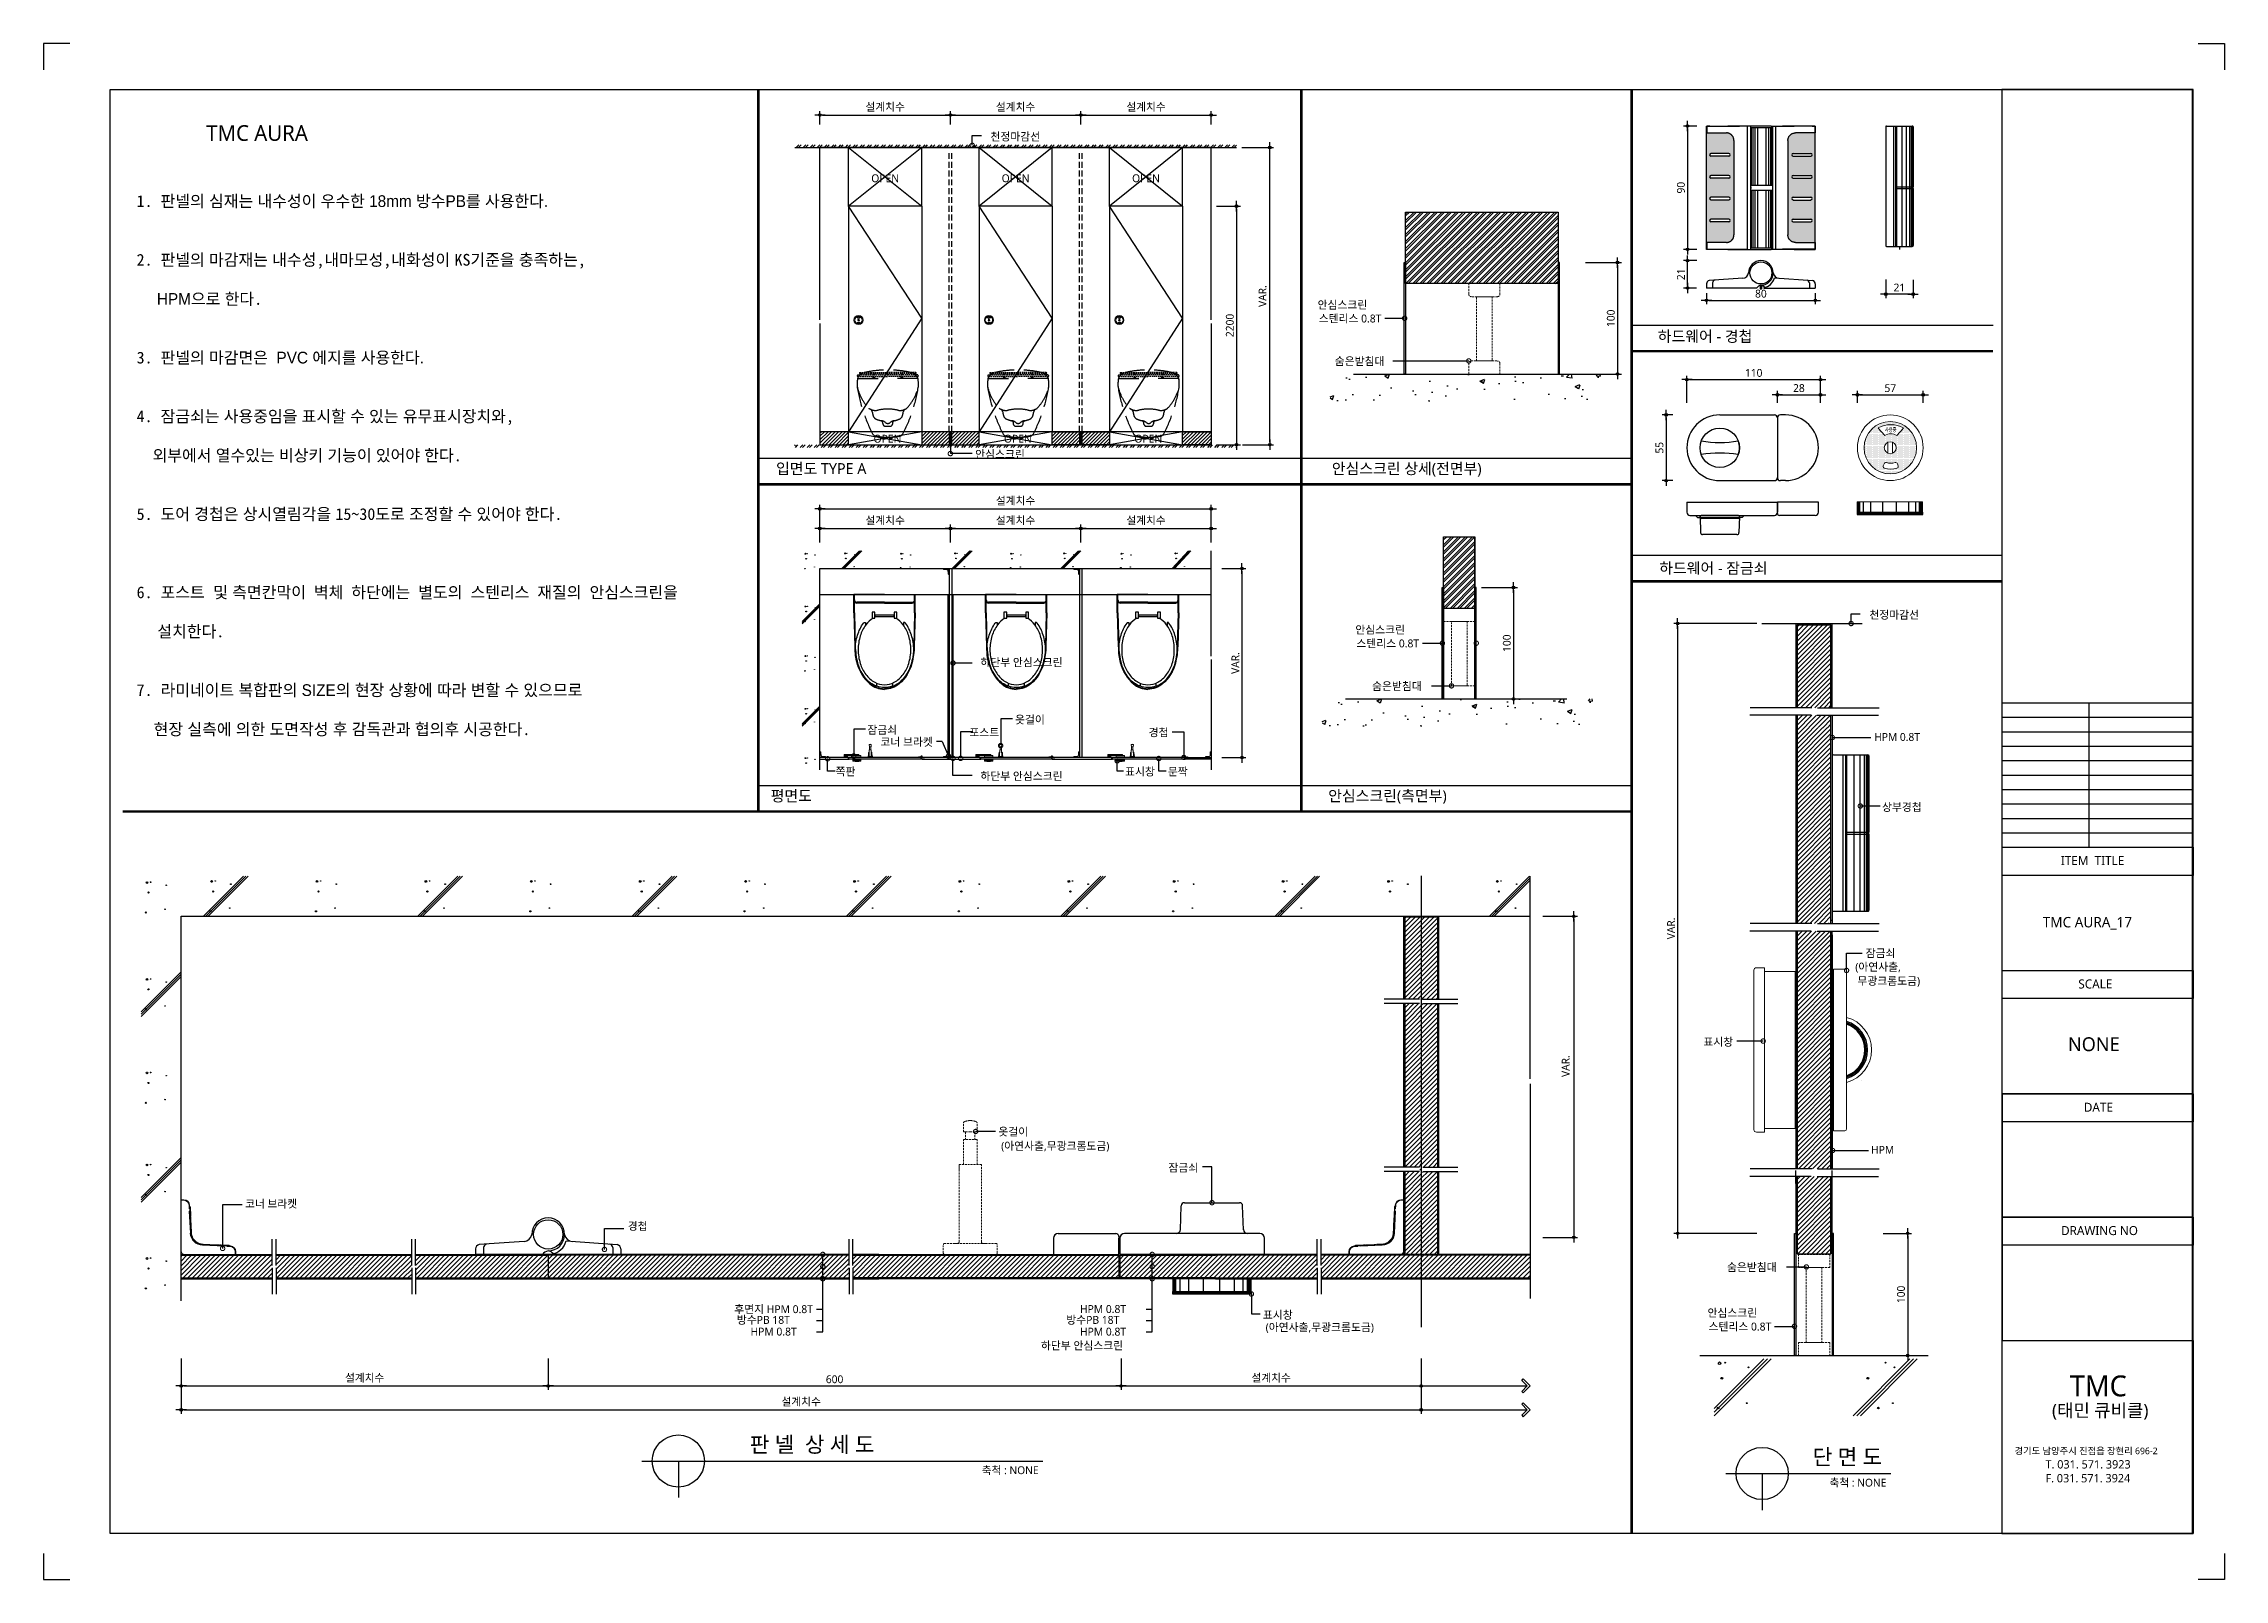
# Model space of a CAD drawing. Extents: x -256 to 8104, y -176 to 5714.
import ezdxf
from ezdxf.enums import TextEntityAlignment as Align

# ---------------------------------------------------------------- set-up
doc = ezdxf.new("R2010")
doc.units = 0
doc.header["$LTSCALE"] = 30
doc.linetypes.add('CEN', pattern=[62, 60, -1, 0, -1])
doc.linetypes.add('HIDDEN', pattern=[0.375, 0.25, -0.125])
doc.layers.get('0').update_dxf_attribs({"linetype": 'CONTINUOUS'})
doc.layers.get('DEFPOINTS').update_dxf_attribs({"linetype": 'CONTINUOUS'})
for name, color, linetype in [('02---제품선', 4, 'CONTINUOUS'), ('0_toilet', 6, 'CONTINUOUS'), ('C', 2, 'CONTINUOUS'), ('curior-0Line', 252, 'CONTINUOUS'), ('DIM', 7, 'CONTINUOUS'), ('HAT', 8, 'CONTINUOUS'), ('HID', 9, 'HIDDEN'), ('jac text', 7, 'CONTINUOUS'), ('TIT', 3, 'CONTINUOUS'), ('경첩', 4, 'CONTINUOUS'), ('문자', 3, 'CONTINUOUS'), ('부자재', 4, 'CONTINUOUS'), ('옷걸이', 4, 'CONTINUOUS'), ('잠금쇠(회전형)', 4, 'CONTINUOUS'), ('중심선', 1, 'CEN'), ('치수', 1, 'CONTINUOUS'), ('판넬', 2, 'CONTINUOUS'), ('해치', 8, 'CONTINUOUS')]:
    doc.layers.add(name, color=color, linetype=linetype)
doc.styles.add('HDW', font='gulim.ttc')
doc.styles.add('돋움', font='malgun.ttf')
doc.dimstyles.new('10', dxfattribs={"dimscale": 10, "dimtxt": 3, "dimasz": 1, "dimexe": 1.5, "dimexo": 2, "dimgap": 1, "dimtad": 1, "dimdec": 0, "dimlunit": 6, "dimtxsty": '돋움', "dimblk": 'DIMDOT', "dimcen": -1, "dimdle": 1.5, "dimclrt": 3, "dimazin": 3, "dimtfac": 1, "dimtdec": 0, "dimtix": 1, "dimtmove": 2, "dimatfit": 3, "dimldrblk": 'DIMDOT', "dimarcsym": 0})
pattern_1 = [(45, (159999.996, 0), (-8.980256, 8.980256), [])]
pattern_2 = [(45, (159939.411, 92.074), (-8.980256, 8.980256), [])]

# ---------------------------------------------------------------- blocks, each defined once
blk = doc.blocks.new('DIMDOT')
at = {"linetype": 'Continuous'}
blk.add_line((-2, 0), (2, 0), dxfattribs=at)
for radius in [0.5, 0.25]:
    blk.add_circle((0, 0), radius, dxfattribs=at)
blk = doc.blocks.new('*D476')
at = {"layer": 'DEFPOINTS', "color": 0}
for p in [(171541.7, 5615.9), (171041.7, 5559.6), (171541.7, 5559.6)]:
    blk.add_point(p, dxfattribs=at)
at = {"layer": 'DIM', "color": 0, "lineweight": -2, "ltscale": 10}
for p, q in [((171041.7, 5579.6), (171041.7, 5630.9)), ((171051.7, 5615.9), (171531.7, 5615.9)), ((171541.7, 5579.6), (171541.7, 5630.9))]:
    blk.add_line(p, q, dxfattribs=at)
at = {"layer": 'DIM', "color": 0, "lineweight": -2, "xscale": 10, "yscale": 10, "zscale": 10, "rotation": 180}
blk.add_blockref('DIMDOT', (171041.7, 5615.9), dxfattribs=at)
at = {"layer": 'DIM', "color": 0, "lineweight": -2, "xscale": 10, "yscale": 10, "zscale": 10}
blk.add_blockref('DIMDOT', (171541.7, 5615.9), dxfattribs=at)
at = {"layer": 'DIM', "color": 3, "insert": (171291.7, 5645.6), "char_height": 30, "attachment_point": 5, "style": '돋움'}
blk.add_mtext('설계치수', dxfattribs=at)
blk = doc.blocks.new('*D477')
at = {"layer": 'DEFPOINTS', "color": 0}
for p in [(172041.7, 5615.9), (171541.7, 5559.6), (172041.7, 5559.6)]:
    blk.add_point(p, dxfattribs=at)
at = {"layer": 'DIM', "color": 0, "lineweight": -2, "ltscale": 10}
for p, q in [((171541.7, 5579.6), (171541.7, 5630.9)), ((171551.7, 5615.9), (172031.7, 5615.9)), ((172041.7, 5579.6), (172041.7, 5630.9))]:
    blk.add_line(p, q, dxfattribs=at)
at = {"layer": 'DIM', "color": 0, "lineweight": -2, "xscale": 10, "yscale": 10, "zscale": 10, "rotation": 180}
blk.add_blockref('DIMDOT', (171541.7, 5615.9), dxfattribs=at)
at = {"layer": 'DIM', "color": 0, "lineweight": -2, "xscale": 10, "yscale": 10, "zscale": 10}
blk.add_blockref('DIMDOT', (172041.7, 5615.9), dxfattribs=at)
at = {"layer": 'DIM', "color": 3, "insert": (171791.7, 5645.6), "char_height": 30, "attachment_point": 5, "style": '돋움'}
blk.add_mtext('설계치수', dxfattribs=at)
blk = doc.blocks.new('*D478')
at = {"layer": 'DEFPOINTS', "color": 0}
for p in [(172541.7, 5615.9), (172041.7, 5559.6), (172541.7, 5559.6)]:
    blk.add_point(p, dxfattribs=at)
at = {"layer": 'DIM', "color": 0, "lineweight": -2, "ltscale": 10}
for p, q in [((172041.7, 5579.6), (172041.7, 5630.9)), ((172051.7, 5615.9), (172531.7, 5615.9)), ((172541.7, 5579.6), (172541.7, 5630.9))]:
    blk.add_line(p, q, dxfattribs=at)
at = {"layer": 'DIM', "color": 0, "lineweight": -2, "xscale": 10, "yscale": 10, "zscale": 10, "rotation": 180}
blk.add_blockref('DIMDOT', (172041.7, 5615.9), dxfattribs=at)
at = {"layer": 'DIM', "color": 0, "lineweight": -2, "xscale": 10, "yscale": 10, "zscale": 10}
blk.add_blockref('DIMDOT', (172541.7, 5615.9), dxfattribs=at)
at = {"layer": 'DIM', "color": 3, "insert": (172291.7, 5645.6), "char_height": 30, "attachment_point": 5, "style": '돋움'}
blk.add_mtext('설계치수', dxfattribs=at)
blk = doc.blocks.new('*D479')
at = {"layer": 'DEFPOINTS', "color": 0}
for p in [(172541.7, 5266.7), (172541.7, 4351.7), (172638.6, 4351.7)]:
    blk.add_point(p, dxfattribs=at)
at = {"layer": 'DIM', "color": 0, "lineweight": -2, "ltscale": 10}
for p, q in [((172561.7, 5266.7), (172653.6, 5266.7)), ((172638.6, 5256.7), (172638.6, 4361.7)), ((172561.7, 4351.7), (172653.6, 4351.7))]:
    blk.add_line(p, q, dxfattribs=at)
at = {"layer": 'DIM', "color": 0, "lineweight": -2, "xscale": 10, "yscale": 10, "zscale": 10}
for p, rotation in [((172638.6, 5266.7), 90), ((172638.6, 4351.7), 270)]:
    blk.add_blockref('DIMDOT', p, dxfattribs=dict(at, rotation=rotation))
at = {"layer": 'DIM', "color": 3, "insert": (172613.1, 4809.2), "char_height": 30, "attachment_point": 5, "rotation": 90, "style": '돋움'}
blk.add_mtext('2200', dxfattribs=at)
blk = doc.blocks.new('*D480')
at = {"layer": 'DEFPOINTS', "color": 0}
for p in [(172562.7, 3876.8), (172562.7, 3151.8), (172659.6, 3151.8)]:
    blk.add_point(p, dxfattribs=at)
at = {"layer": 'DIM', "color": 0, "lineweight": -2, "ltscale": 10}
for p, q in [((172582.7, 3876.8), (172674.6, 3876.8)), ((172659.6, 3866.8), (172659.6, 3161.8)), ((172582.7, 3151.8), (172674.6, 3151.8))]:
    blk.add_line(p, q, dxfattribs=at)
at = {"layer": 'DIM', "color": 0, "lineweight": -2, "xscale": 10, "yscale": 10, "zscale": 10}
for p, rotation in [((172659.6, 3876.8), 90), ((172659.6, 3151.8), 270)]:
    blk.add_blockref('DIMDOT', p, dxfattribs=dict(at, rotation=rotation))
at = {"layer": 'DIM', "color": 3, "insert": (172634.4, 3514.3), "char_height": 30, "attachment_point": 5, "rotation": 90, "style": '돋움'}
blk.add_mtext('VAR.', dxfattribs=at)
blk = doc.blocks.new('_DOTSMALL')
at = {"color": 0, "linetype": 'ByBlock', "const_width": 0.5}
blk.add_lwpolyline([(-0.0625, 0, 1), (0.0625, 0, 1)], format="xyb", close=True, dxfattribs=at)
blk = doc.blocks.new('A$C63EC304E')
at = {"layer": '치수', "color": 1, "xscale": 2.5, "yscale": 2.5, "zscale": 2.5, "rotation": 234.3098741996962}
blk.add_blockref('_DOTSMALL', (0.31, 0.31), dxfattribs=at)
blk = doc.blocks.new('A$C2BC9653E')
at = {"layer": '치수', "xscale": 0.3333333333333333, "yscale": 0.3333333333333333, "zscale": 0.3333333333333333}
blk.add_blockref('A$C63EC304E', (0, 0), dxfattribs=at)
blk = doc.blocks.new('A$C7FC71301')
at = {"layer": '치수', "rotation": 180}
blk.add_blockref('A$C2BC9653E', (0.21, 0.21), dxfattribs=at)
blk = doc.blocks.new('A$C4A20372B')
at = {"layer": '치수'}
blk.add_blockref('A$C7FC71301', (0, 0), dxfattribs=at)
blk = doc.blocks.new('A$C566469F5')
at = {"layer": '치수'}
blk.add_blockref('A$C4A20372B', (0, 0), dxfattribs=at)
blk = doc.blocks.new('A$C7E317CD4')
at = {"layer": '해치', "xscale": 2, "yscale": 2, "zscale": 2}
blk.add_blockref('A$C566469F5', (0, 0), dxfattribs=at)
blk = doc.blocks.new('A$C601D7F27')
at = {"layer": '치수'}
blk.add_blockref('A$C7E317CD4', (0, 0), dxfattribs=at)
blk = doc.blocks.new('A$C38802C08')
at = {"layer": '치수'}
blk.add_blockref('A$C601D7F27', (0, 0), dxfattribs=at)
blk = doc.blocks.new('*D481')
at = {"layer": 'DEFPOINTS', "color": 0}
for p in [(172541.7, 4030.4), (172041.7, 3957.3), (172541.7, 3957.3)]:
    blk.add_point(p, dxfattribs=at)
at = {"layer": 'DIM', "color": 0, "lineweight": -2, "ltscale": 10}
for p, q in [((172041.7, 3977.3), (172041.7, 4045.4)), ((172051.7, 4030.4), (172531.7, 4030.4)), ((172541.7, 3977.3), (172541.7, 4045.4))]:
    blk.add_line(p, q, dxfattribs=at)
at = {"layer": 'DIM', "color": 0, "lineweight": -2, "xscale": 10, "yscale": 10, "zscale": 10, "rotation": 180}
blk.add_blockref('DIMDOT', (172041.7, 4030.4), dxfattribs=at)
at = {"layer": 'DIM', "color": 0, "lineweight": -2, "xscale": 10, "yscale": 10, "zscale": 10}
blk.add_blockref('DIMDOT', (172541.7, 4030.4), dxfattribs=at)
at = {"layer": 'DIM', "color": 3, "insert": (172291.7, 4060), "char_height": 30, "attachment_point": 5, "style": '돋움'}
blk.add_mtext('설계치수', dxfattribs=at)
blk = doc.blocks.new('*D482')
at = {"layer": 'DEFPOINTS', "color": 0}
for p in [(172541.7, 4105.7), (171041.7, 3957.3), (172541.7, 3957.3)]:
    blk.add_point(p, dxfattribs=at)
at = {"layer": 'DIM', "color": 0, "lineweight": -2, "ltscale": 10}
for p, q in [((171041.7, 3977.3), (171041.7, 4120.7)), ((171051.7, 4105.7), (172531.7, 4105.7)), ((172541.7, 3977.3), (172541.7, 4120.7))]:
    blk.add_line(p, q, dxfattribs=at)
at = {"layer": 'DIM', "color": 0, "lineweight": -2, "xscale": 10, "yscale": 10, "zscale": 10, "rotation": 180}
blk.add_blockref('DIMDOT', (171041.7, 4105.7), dxfattribs=at)
at = {"layer": 'DIM', "color": 0, "lineweight": -2, "xscale": 10, "yscale": 10, "zscale": 10}
blk.add_blockref('DIMDOT', (172541.7, 4105.7), dxfattribs=at)
at = {"layer": 'DIM', "color": 3, "insert": (171791.7, 4135.4), "char_height": 30, "attachment_point": 5, "style": '돋움'}
blk.add_mtext('설계치수', dxfattribs=at)
blk = doc.blocks.new('*D483')
at = {"layer": 'DEFPOINTS', "color": 0}
for p in [(172041.7, 4030.4), (171541.7, 3957.3), (172041.7, 3957.3)]:
    blk.add_point(p, dxfattribs=at)
at = {"layer": 'DIM', "color": 0, "lineweight": -2, "ltscale": 10}
for p, q in [((171541.7, 3977.3), (171541.7, 4045.4)), ((171551.7, 4030.4), (172031.7, 4030.4)), ((172041.7, 3977.3), (172041.7, 4045.4))]:
    blk.add_line(p, q, dxfattribs=at)
at = {"layer": 'DIM', "color": 0, "lineweight": -2, "xscale": 10, "yscale": 10, "zscale": 10, "rotation": 180}
blk.add_blockref('DIMDOT', (171541.7, 4030.4), dxfattribs=at)
at = {"layer": 'DIM', "color": 0, "lineweight": -2, "xscale": 10, "yscale": 10, "zscale": 10}
blk.add_blockref('DIMDOT', (172041.7, 4030.4), dxfattribs=at)
at = {"layer": 'DIM', "color": 3, "insert": (171791.7, 4060), "char_height": 30, "attachment_point": 5, "style": '돋움'}
blk.add_mtext('설계치수', dxfattribs=at)
blk = doc.blocks.new('*D484')
at = {"layer": 'DEFPOINTS', "color": 0}
for p in [(171541.7, 4030.4), (171041.7, 3957.3), (171541.7, 3957.3)]:
    blk.add_point(p, dxfattribs=at)
at = {"layer": 'DIM', "color": 0, "lineweight": -2, "ltscale": 10}
for p, q in [((171041.7, 3977.3), (171041.7, 4045.4)), ((171051.7, 4030.4), (171531.7, 4030.4)), ((171541.7, 3977.3), (171541.7, 4045.4))]:
    blk.add_line(p, q, dxfattribs=at)
at = {"layer": 'DIM', "color": 0, "lineweight": -2, "xscale": 10, "yscale": 10, "zscale": 10, "rotation": 180}
blk.add_blockref('DIMDOT', (171041.7, 4030.4), dxfattribs=at)
at = {"layer": 'DIM', "color": 0, "lineweight": -2, "xscale": 10, "yscale": 10, "zscale": 10}
blk.add_blockref('DIMDOT', (171541.7, 4030.4), dxfattribs=at)
at = {"layer": 'DIM', "color": 3, "insert": (171291.7, 4060), "char_height": 30, "attachment_point": 5, "style": '돋움'}
blk.add_mtext('설계치수', dxfattribs=at)
blk = doc.blocks.new('*D485')
at = {"layer": 'DEFPOINTS', "color": 0}
for p in [(174877.2, 4601.3), (174365.2, 4492.7), (174877.2, 4492.7)]:
    blk.add_point(p, dxfattribs=at)
at = {"layer": 'DIM', "color": 0, "lineweight": -2, "ltscale": 10}
for p, q in [((174365.2, 4512.7), (174365.2, 4616.3)), ((174375.2, 4601.3), (174867.2, 4601.3)), ((174877.2, 4512.7), (174877.2, 4616.3))]:
    blk.add_line(p, q, dxfattribs=at)
at = {"layer": 'DIM', "color": 0, "lineweight": -2, "xscale": 10, "yscale": 10, "zscale": 10, "rotation": 180}
blk.add_blockref('DIMDOT', (174365.2, 4601.3), dxfattribs=at)
at = {"layer": 'DIM', "color": 0, "lineweight": -2, "xscale": 10, "yscale": 10, "zscale": 10}
blk.add_blockref('DIMDOT', (174877.2, 4601.3), dxfattribs=at)
at = {"layer": 'DIM', "color": 3, "insert": (174621.2, 4626.9), "char_height": 30, "attachment_point": 5, "style": '돋움'}
blk.add_mtext('110', dxfattribs=at)
blk = doc.blocks.new('*D486')
at = {"layer": 'DEFPOINTS', "color": 0}
for p in [(174877.2, 4543.3), (174712.1, 4492.7), (174877.2, 4492.7)]:
    blk.add_point(p, dxfattribs=at)
at = {"layer": 'DIM', "color": 0, "lineweight": -2, "ltscale": 10}
for p, q in [((174712.1, 4512.7), (174712.1, 4558.3)), ((174722.1, 4543.3), (174867.2, 4543.3)), ((174877.2, 4512.7), (174877.2, 4558.3))]:
    blk.add_line(p, q, dxfattribs=at)
at = {"layer": 'DIM', "color": 0, "lineweight": -2, "xscale": 10, "yscale": 10, "zscale": 10, "rotation": 180}
blk.add_blockref('DIMDOT', (174712.1, 4543.3), dxfattribs=at)
at = {"layer": 'DIM', "color": 0, "lineweight": -2, "xscale": 10, "yscale": 10, "zscale": 10}
blk.add_blockref('DIMDOT', (174877.2, 4543.3), dxfattribs=at)
at = {"layer": 'DIM', "color": 3, "insert": (174794.7, 4568.8), "char_height": 30, "attachment_point": 5, "style": '돋움'}
blk.add_mtext('28', dxfattribs=at)
blk = doc.blocks.new('*D487')
at = {"layer": 'DEFPOINTS', "color": 0}
for p in [(175270.9, 4543.3), (175018.9, 4492.7), (175270.9, 4492.7)]:
    blk.add_point(p, dxfattribs=at)
at = {"layer": 'DIM', "color": 0, "lineweight": -2, "ltscale": 10}
for p, q in [((175018.9, 4512.7), (175018.9, 4558.3)), ((175028.9, 4543.3), (175260.9, 4543.3)), ((175270.9, 4512.7), (175270.9, 4558.3))]:
    blk.add_line(p, q, dxfattribs=at)
at = {"layer": 'DIM', "color": 0, "lineweight": -2, "xscale": 10, "yscale": 10, "zscale": 10, "rotation": 180}
blk.add_blockref('DIMDOT', (175018.9, 4543.3), dxfattribs=at)
at = {"layer": 'DIM', "color": 0, "lineweight": -2, "xscale": 10, "yscale": 10, "zscale": 10}
blk.add_blockref('DIMDOT', (175270.9, 4543.3), dxfattribs=at)
at = {"layer": 'DIM', "color": 3, "insert": (175144.9, 4568.6), "char_height": 30, "attachment_point": 5, "style": '돋움'}
blk.add_mtext('57', dxfattribs=at)
blk = doc.blocks.new('*D488')
at = {"layer": 'DEFPOINTS', "color": 0}
for p in [(174422.8, 5574), (174367.8, 5100.9), (174422.8, 5100.9)]:
    blk.add_point(p, dxfattribs=at)
at = {"layer": 'DIM', "color": 0, "lineweight": -2, "ltscale": 10}
for p, q in [((174402.8, 5574), (174352.8, 5574)), ((174367.8, 5564), (174367.8, 5110.9)), ((174402.8, 5100.9), (174352.8, 5100.9))]:
    blk.add_line(p, q, dxfattribs=at)
at = {"layer": 'DIM', "color": 0, "lineweight": -2, "xscale": 10, "yscale": 10, "zscale": 10}
for p, rotation in [((174367.8, 5574), 90), ((174367.8, 5100.9), 270)]:
    blk.add_blockref('DIMDOT', p, dxfattribs=dict(at, rotation=rotation))
at = {"layer": 'DIM', "color": 3, "insert": (174342.3, 5337.5), "char_height": 30, "attachment_point": 5, "rotation": 90, "style": '돋움'}
blk.add_mtext('90', dxfattribs=at)
blk = doc.blocks.new('*D489')
at = {"layer": 'DEFPOINTS', "color": 0}
for p in [(174440.4, 4952.7), (174857.5, 4952.7), (174857.5, 4905.3)]:
    blk.add_point(p, dxfattribs=at)
at = {"layer": 'DIM', "color": 0, "lineweight": -2, "ltscale": 10}
for p, q in [((174440.4, 4932.7), (174440.4, 4890.3)), ((174857.5, 4932.7), (174857.5, 4890.3)), ((174450.4, 4905.3), (174847.5, 4905.3))]:
    blk.add_line(p, q, dxfattribs=at)
at = {"layer": 'DIM', "color": 0, "lineweight": -2, "xscale": 10, "yscale": 10, "zscale": 10, "rotation": 180}
blk.add_blockref('DIMDOT', (174440.4, 4905.3), dxfattribs=at)
at = {"layer": 'DIM', "color": 0, "lineweight": -2, "xscale": 10, "yscale": 10, "zscale": 10}
blk.add_blockref('DIMDOT', (174857.5, 4905.3), dxfattribs=at)
at = {"layer": 'DIM', "color": 3, "insert": (174648.9, 4930.8), "char_height": 30, "attachment_point": 5, "style": '돋움'}
blk.add_mtext('80', dxfattribs=at)
blk = doc.blocks.new('*D490')
at = {"layer": 'DEFPOINTS', "color": 0}
for p in [(174367.8, 5057.7), (174422.8, 5057.7), (174422.1, 4952.7)]:
    blk.add_point(p, dxfattribs=at)
at = {"layer": 'DIM', "color": 0, "lineweight": -2, "ltscale": 10}
for p, q in [((174402.8, 5057.7), (174352.8, 5057.7)), ((174367.8, 4962.7), (174367.8, 5047.7)), ((174402.1, 4952.7), (174352.8, 4952.7))]:
    blk.add_line(p, q, dxfattribs=at)
at = {"layer": 'DIM', "color": 0, "lineweight": -2, "xscale": 10, "yscale": 10, "zscale": 10}
for p, rotation in [((174367.8, 5057.7), 90), ((174367.8, 4952.7), 270)]:
    blk.add_blockref('DIMDOT', p, dxfattribs=dict(at, rotation=rotation))
at = {"layer": 'DIM', "color": 3, "insert": (174342.5, 5005.2), "char_height": 30, "attachment_point": 5, "rotation": 90, "style": '돋움'}
blk.add_mtext('21', dxfattribs=at)
blk = doc.blocks.new('*D491')
at = {"layer": 'DEFPOINTS', "color": 0}
for p in [(175127.3, 5004.9), (175232.3, 5004.1), (175127.3, 4929.2)]:
    blk.add_point(p, dxfattribs=at)
at = {"layer": 'DIM', "color": 0, "lineweight": -2, "ltscale": 10}
for p, q in [((175127.3, 4984.9), (175127.3, 4914.2)), ((175232.3, 4984.1), (175232.3, 4914.2)), ((175222.3, 4929.2), (175137.3, 4929.2))]:
    blk.add_line(p, q, dxfattribs=at)
at = {"layer": 'DIM', "color": 0, "lineweight": -2, "xscale": 10, "yscale": 10, "zscale": 10, "rotation": 180}
blk.add_blockref('DIMDOT', (175127.3, 4929.2), dxfattribs=at)
at = {"layer": 'DIM', "color": 0, "lineweight": -2, "xscale": 10, "yscale": 10, "zscale": 10}
blk.add_blockref('DIMDOT', (175232.3, 4929.2), dxfattribs=at)
at = {"layer": 'DIM', "color": 3, "insert": (175179.8, 4954.5), "char_height": 30, "attachment_point": 5, "style": '돋움'}
blk.add_mtext('21', dxfattribs=at)
blk = doc.blocks.new('A$C10E41893')
at = {"layer": '부자재'}
for p, q in [((6, 0), (6, 196)), ((123, 196), (6, 196)), ((123, 192), (6, 192)), ((55, 0), (55, 177)), ((61, 0), (61, 177)), ((6, 0), (6, -196)), ((55, 0), (55, -177)), ((61, 0), (61, -177)), ((123, -192), (6, -192)), ((123, -196), (6, -196))]:
    blk.add_line(p, q, dxfattribs=at)
for points in [[(123, 196, -0.012538), (123, 196), (335, 190, -0.055395), (445, 175, -0.154276), (577, 93, -0.179504), (612, 0, -0.179504)], [(123, 192, -0.012538), (123, 192), (335, 187, -0.055395), (444, 172, -0.154276), (574, 91, -0.179504), (608, 0, -0.179504)], [(157, -72, 0.089162), (200, -119, 0.085733), (270, -155, 0.075373), (359, -168, 0.075373), (447, -155, 0.085733), (517, -119, 0.106084), (567, -62, 0.126931), (583, 0, 0.126931), (567, 62, 0.106084), (517, 119, 0.085733), (447, 155, 0.075373), (359, 168, 0.075373), (270, 155, 0.085733), (200, 119, 0.089162), (157, 72)], [(572, 51), (589, 51), (589, 60, 0.021185), (583, 71, 0.106084), (528, 134, 0.085733), (453, 172, 0.075373), (359, 187, 0.075373), (265, 172, 0.085733), (189, 134, 0.007337), (184, 130), (184, 122), (205, 122)], [(123, -196, 0.012538), (123, -196), (335, -190, 0.055395), (445, -175, 0.154276), (577, -93, 0.179504), (612, 0, 0.179504)], [(123, -192, 0.012538), (123, -192), (335, -187, 0.055395), (444, -172, 0.154276), (574, -91, 0.179504), (608, 0, 0.179504)], [(589, -51, 0.090214), (598, 0, 0.090214), (589, 51, 0.106084)], [(572, -51), (589, -51), (589, -60, -0.021185), (583, -71, -0.106084), (528, -134, -0.085733), (453, -172, -0.075373), (359, -187, -0.075373), (265, -172, -0.085733), (189, -134, -0.007337), (184, -130), (184, -122), (205, -122)]]:
    blk.add_lwpolyline(points, format="xyb", dxfattribs=at)
blk.add_lwpolyline([(138, -61), (119, -61), (119, -79), (157, -79), (157, -61), (138, -61), (147, -61), (147, 61), (138, 61), (157, 61), (157, 79), (119, 79), (119, 61), (138, 61), (138, -61), (119, -61)], dxfattribs=at)
for centre, start, end in [((40, 177), 0, 90), ((46, 177), 0, 90), ((40, -177), 270, 0), ((46, -177), 270, 0)]:
    blk.add_arc(centre, 15, start, end, dxfattribs=at)
blk = doc.blocks.new('A$C460A2A32')
at = {"color": 0}
for p, q in [((3, 20), (0, 16)), ((3, 20), (9, 20)), ((4, 10), (162, 10)), ((9, 20), (162, 20)), ((13, 32), (11, 30)), ((13, 32), (162, 32)), ((13, 27), (162, 27)), ((312, 32), (162, 32)), ((312, 27), (162, 27)), ((316, 20), (162, 20)), ((321, 10), (162, 10)), ((312, 32), (313, 30)), ((322, 20), (316, 20)), ((322, 20), (324, 16))]:
    blk.add_line(p, q, dxfattribs=at)
for centre, radius, start, end in [((4, 14), 4, 150.0107, 270), ((13, 29), 2, 135, 270), ((109, 28), 26, 182.6717, 198.4118), ((109, 10), 26, 180, 202.6199), ((107, 28), 23, 183.0205, 200.9186), ((107, 10), 23, 180, 205.7715), ((69, 10), 23, 334.2285, 0), ((69, 28), 23, 339.0814, 356.9795), ((67, 10), 26, 337.3801, 0), ((67, 28), 26, 341.5882, 357.3283), ((257, 10), 26, 180, 202.6199), ((257, 28), 26, 182.6717, 198.4118), ((256, 28), 23, 183.0205, 200.9186), ((256, 10), 23, 180, 205.7715), ((217, 10), 23, 334.2285, 0), ((217, 28), 23, 339.0814, 356.9795), ((216, 28), 26, 341.5882, 357.3283), ((216, 10), 26, 337.3801, 0), ((312, 29), 2, 270, 45), ((321, 14), 4, 270, 29.9893)]:
    blk.add_arc(centre, radius, start, end, dxfattribs=at)
blk = doc.blocks.new('*D492')
at = {"layer": 'DEFPOINTS', "color": 0}
for p in [(174330.8, 4466.1), (174285.2, 4214.1), (174330.8, 4214.1)]:
    blk.add_point(p, dxfattribs=at)
at = {"layer": 'DIM', "color": 0, "lineweight": -2, "ltscale": 10}
for p, q in [((174310.8, 4466.1), (174270.2, 4466.1)), ((174285.2, 4456.1), (174285.2, 4224.1)), ((174310.8, 4214.1), (174270.2, 4214.1))]:
    blk.add_line(p, q, dxfattribs=at)
at = {"layer": 'DIM', "color": 0, "lineweight": -2, "xscale": 10, "yscale": 10, "zscale": 10}
for p, rotation in [((174285.2, 4466.1), 90), ((174285.2, 4214.1), 270)]:
    blk.add_blockref('DIMDOT', p, dxfattribs=dict(at, rotation=rotation))
at = {"layer": 'DIM', "color": 3, "insert": (174259.9, 4340.1), "char_height": 30, "attachment_point": 5, "rotation": 90, "style": '돋움'}
blk.add_mtext('55', dxfattribs=at)
blk = doc.blocks.new('*D493')
at = {"layer": 'DEFPOINTS', "color": 0}
for p in [(174653.8, 3666.1), (174329.7, 1327.1), (174653.8, 1327.1)]:
    blk.add_point(p, dxfattribs=at)
at = {"layer": 'DIM', "color": 0, "lineweight": -2, "ltscale": 10}
for p, q in [((174633.8, 3666.1), (174314.7, 3666.1)), ((174329.7, 3656.1), (174329.7, 1337.1)), ((174633.8, 1327.1), (174314.7, 1327.1))]:
    blk.add_line(p, q, dxfattribs=at)
at = {"layer": 'DIM', "color": 0, "lineweight": -2, "xscale": 10, "yscale": 10, "zscale": 10}
for p, rotation in [((174329.7, 3666.1), 90), ((174329.7, 1327.1), 270)]:
    blk.add_blockref('DIMDOT', p, dxfattribs=dict(at, rotation=rotation))
at = {"layer": 'DIM', "color": 3, "insert": (174304.5, 2496.6), "char_height": 30, "attachment_point": 5, "rotation": 90, "style": '돋움'}
blk.add_mtext('VAR.', dxfattribs=at)
blk = doc.blocks.new('A$C13EB2441')
for p, q in [((0.84, 7.37), (0.84, 14.11)), ((0.84, 6.74), (0.84, 0))]:
    blk.add_line(p, q)
blk = doc.blocks.new('*D494')
at = {"layer": 'DEFPOINTS', "color": 0}
for p in [(175097.3, 1327.2), (175097.3, 858.9), (175211.6, 858.9)]:
    blk.add_point(p, dxfattribs=at)
at = {"layer": 'DIM', "color": 0, "lineweight": -2, "ltscale": 10}
for p, q in [((175117.3, 1327.2), (175226.6, 1327.2)), ((175211.6, 1317.2), (175211.6, 868.9)), ((175117.3, 858.9), (175226.6, 858.9))]:
    blk.add_line(p, q, dxfattribs=at)
at = {"layer": 'DIM', "color": 0, "lineweight": -2, "xscale": 10, "yscale": 10, "zscale": 10}
for p, rotation in [((175211.6, 1327.2), 90), ((175211.6, 858.9), 270)]:
    blk.add_blockref('DIMDOT', p, dxfattribs=dict(at, rotation=rotation))
at = {"layer": 'DIM', "color": 3, "insert": (175186, 1093), "char_height": 30, "attachment_point": 5, "rotation": 90, "style": '돋움'}
blk.add_mtext('100', dxfattribs=at)
blk = doc.blocks.new('*D495')
at = {"layer": 'DEFPOINTS', "color": 0}
for p in [(173557.6, 3804.2), (173557.6, 3376.7), (173700.6, 3376.7)]:
    blk.add_point(p, dxfattribs=at)
at = {"layer": 'DIM', "color": 0, "lineweight": -2, "ltscale": 10}
for p, q in [((173577.6, 3804.2), (173715.6, 3804.2)), ((173700.6, 3794.2), (173700.6, 3386.7)), ((173577.6, 3376.7), (173715.6, 3376.7))]:
    blk.add_line(p, q, dxfattribs=at)
at = {"layer": 'DIM', "color": 0, "lineweight": -2, "xscale": 10, "yscale": 10, "zscale": 10}
for p, rotation in [((173700.6, 3804.2), 90), ((173700.6, 3376.7), 270)]:
    blk.add_blockref('DIMDOT', p, dxfattribs=dict(at, rotation=rotation))
at = {"layer": 'DIM', "color": 3, "insert": (173675, 3590.5), "char_height": 30, "attachment_point": 5, "rotation": 90, "style": '돋움'}
blk.add_mtext('100', dxfattribs=at)
blk = doc.blocks.new('*D496')
at = {"layer": 'DEFPOINTS', "color": 0}
for p in [(172638.6, 5491.5), (172766, 5491.5), (172641.1, 4351.7)]:
    blk.add_point(p, dxfattribs=at)
at = {"layer": 'DIM', "color": 0, "lineweight": -2, "ltscale": 10}
for p, q in [((172658.6, 5491.5), (172781, 5491.5)), ((172766, 4361.7), (172766, 5481.5)), ((172661.1, 4351.7), (172781, 4351.7))]:
    blk.add_line(p, q, dxfattribs=at)
at = {"layer": 'DIM', "color": 0, "lineweight": -2, "xscale": 10, "yscale": 10, "zscale": 10}
for p, rotation in [((172766, 5491.5), 90), ((172766, 4351.7), 270)]:
    blk.add_blockref('DIMDOT', p, dxfattribs=dict(at, rotation=rotation))
at = {"layer": 'DIM', "color": 3, "insert": (172738.7, 4921.6), "char_height": 30, "attachment_point": 5, "rotation": 90, "style": '돋움'}
blk.add_mtext('VAR.', dxfattribs=at)
blk = doc.blocks.new('*D497')
at = {"layer": 'DEFPOINTS', "color": 0}
for p in [(173956.3, 5050.3), (173956.3, 4622.8), (174099.2, 4622.8)]:
    blk.add_point(p, dxfattribs=at)
at = {"layer": 'DIM', "color": 0, "lineweight": -2, "ltscale": 10}
for p, q in [((173976.3, 5050.3), (174114.2, 5050.3)), ((174099.2, 5040.3), (174099.2, 4632.8)), ((173976.3, 4622.8), (174114.2, 4622.8))]:
    blk.add_line(p, q, dxfattribs=at)
at = {"layer": 'DIM', "color": 0, "lineweight": -2, "xscale": 10, "yscale": 10, "zscale": 10}
for p, rotation in [((174099.2, 5050.3), 90), ((174099.2, 4622.8), 270)]:
    blk.add_blockref('DIMDOT', p, dxfattribs=dict(at, rotation=rotation))
at = {"layer": 'DIM', "color": 3, "insert": (174073.6, 4836.6), "char_height": 30, "attachment_point": 5, "rotation": 90, "style": '돋움'}
blk.add_mtext('100', dxfattribs=at)
blk = doc.blocks.new('*D498')
at = {"layer": 'DEFPOINTS', "color": 0}
for p in [(168592.8, 867.6), (169999.9, 867.6), (169999.9, 741.9)]:
    blk.add_point(p, dxfattribs=at)
at = {"layer": 'DIM', "color": 0, "lineweight": -2, "ltscale": 10}
for p, q in [((168592.8, 847.6), (168592.8, 726.9)), ((169999.9, 847.6), (169999.9, 726.9)), ((168602.8, 741.9), (169989.9, 741.9))]:
    blk.add_line(p, q, dxfattribs=at)
at = {"layer": 'DIM', "color": 0, "lineweight": -2, "xscale": 10, "yscale": 10, "zscale": 10, "rotation": 180}
blk.add_blockref('DIMDOT', (168592.8, 741.9), dxfattribs=at)
at = {"layer": 'DIM', "color": 0, "lineweight": -2, "xscale": 10, "yscale": 10, "zscale": 10}
blk.add_blockref('DIMDOT', (169999.9, 741.9), dxfattribs=at)
at = {"layer": 'DIM', "color": 3, "insert": (169296.4, 771.5), "char_height": 30, "attachment_point": 5, "style": '돋움'}
blk.add_mtext('설계치수', dxfattribs=at)
blk = doc.blocks.new('*D499')
at = {"layer": 'DEFPOINTS', "color": 0}
for p in [(168592.8, 867.6), (173346.7, 867.6), (173346.7, 650.4)]:
    blk.add_point(p, dxfattribs=at)
at = {"layer": 'DIM', "color": 0, "lineweight": -2, "ltscale": 10}
for p, q in [((168592.8, 847.6), (168592.8, 635.4)), ((173346.7, 847.6), (173346.7, 635.4)), ((168602.8, 650.4), (173336.7, 650.4))]:
    blk.add_line(p, q, dxfattribs=at)
at = {"layer": 'DIM', "color": 0, "lineweight": -2, "xscale": 10, "yscale": 10, "zscale": 10, "rotation": 180}
blk.add_blockref('DIMDOT', (168592.8, 650.4), dxfattribs=at)
at = {"layer": 'DIM', "color": 0, "lineweight": -2, "xscale": 10, "yscale": 10, "zscale": 10}
blk.add_blockref('DIMDOT', (173346.7, 650.4), dxfattribs=at)
at = {"layer": 'DIM', "color": 3, "insert": (170969.8, 680.1), "char_height": 30, "attachment_point": 5, "style": '돋움'}
blk.add_mtext('설계치수', dxfattribs=at)
blk = doc.blocks.new('*D500')
at = {"layer": 'DEFPOINTS', "color": 0}
for p in [(172195.9, 867.6), (173346.7, 867.6), (173346.7, 741.9)]:
    blk.add_point(p, dxfattribs=at)
at = {"layer": 'DIM', "color": 0, "lineweight": -2, "ltscale": 10}
for p, q in [((172195.9, 847.6), (172195.9, 726.9)), ((173346.7, 847.6), (173346.7, 726.9)), ((172205.9, 741.9), (173336.7, 741.9))]:
    blk.add_line(p, q, dxfattribs=at)
at = {"layer": 'DIM', "color": 0, "lineweight": -2, "xscale": 10, "yscale": 10, "zscale": 10, "rotation": 180}
blk.add_blockref('DIMDOT', (172195.9, 741.9), dxfattribs=at)
at = {"layer": 'DIM', "color": 0, "lineweight": -2, "xscale": 10, "yscale": 10, "zscale": 10}
blk.add_blockref('DIMDOT', (173346.7, 741.9), dxfattribs=at)
at = {"layer": 'DIM', "color": 3, "insert": (172771.3, 771.5), "char_height": 30, "attachment_point": 5, "style": '돋움'}
blk.add_mtext('설계치수', dxfattribs=at)
blk = doc.blocks.new('*D501')
at = {"layer": 'DEFPOINTS', "color": 0}
for p in [(169999.9, 867.6), (172195.9, 867.6), (172195.9, 741.9)]:
    blk.add_point(p, dxfattribs=at)
at = {"layer": 'DIM', "color": 0, "lineweight": -2, "ltscale": 10}
for p, q in [((169999.9, 847.6), (169999.9, 726.9)), ((172195.9, 847.6), (172195.9, 726.9)), ((170009.9, 741.9), (172185.9, 741.9))]:
    blk.add_line(p, q, dxfattribs=at)
at = {"layer": 'DIM', "color": 0, "lineweight": -2, "xscale": 10, "yscale": 10, "zscale": 10, "rotation": 180}
blk.add_blockref('DIMDOT', (169999.9, 741.9), dxfattribs=at)
at = {"layer": 'DIM', "color": 0, "lineweight": -2, "xscale": 10, "yscale": 10, "zscale": 10}
blk.add_blockref('DIMDOT', (172195.9, 741.9), dxfattribs=at)
at = {"layer": 'DIM', "color": 3, "insert": (171097.9, 767.4), "char_height": 30, "attachment_point": 5, "style": '돋움'}
blk.add_mtext('600', dxfattribs=at)
blk = doc.blocks.new('A$C06B31977')
for p, q in [((1.26, 11.06), (1.26, 21.17)), ((1.26, 10.11), (1.26, 0))]:
    blk.add_line(p, q)
blk = doc.blocks.new('*D502')
at = {"layer": 'DEFPOINTS', "color": 0}
for p in [(173793.5, 2543.2), (173793.5, 1311.9), (173931.4, 1311.9)]:
    blk.add_point(p, dxfattribs=at)
at = {"layer": 'DIM', "color": 0, "lineweight": -2, "ltscale": 10}
for p, q in [((173813.5, 2543.2), (173946.4, 2543.2)), ((173931.4, 2533.2), (173931.4, 1321.9)), ((173813.5, 1311.9), (173946.4, 1311.9))]:
    blk.add_line(p, q, dxfattribs=at)
at = {"layer": 'DIM', "color": 0, "lineweight": -2, "xscale": 10, "yscale": 10, "zscale": 10}
for p, rotation in [((173931.4, 2543.2), 90), ((173931.4, 1311.9), 270)]:
    blk.add_blockref('DIMDOT', p, dxfattribs=dict(at, rotation=rotation))
at = {"layer": 'DIM', "color": 3, "insert": (173900.6, 1968.5), "char_height": 30, "attachment_point": 5, "rotation": 90, "style": '돋움'}
blk.add_mtext('VAR.', dxfattribs=at)
blk = doc.blocks.new('AURA_17', base_point=(168321.5, 175.8))
h = blk.add_hatch()
h.set_pattern_fill('ANSI31', color=3, scale=3, angle=180)
h.set_pattern_definition([(225, (168359.996, 0), (6.735192, -6.735192), [])])
h.paths.add_polyline_path([(171151.7, 4401.7), (171041.7, 4401.7), (171041.7, 4351.7), (171151.7, 4351.7)])
h.paths.add_polyline_path([(171536.7, 4401.7), (171431.7, 4401.7), (171431.7, 4351.7), (171536.7, 4351.7)])
h.paths.add_polyline_path([(171651.7, 4401.7), (171546.7, 4401.7), (171546.7, 4351.7), (171651.7, 4351.7)])
h.paths.add_polyline_path([(172036.7, 4401.7), (171931.7, 4401.7), (171931.7, 4351.7), (172036.7, 4351.7)])
h.paths.add_polyline_path([(172151.7, 4401.7), (172046.7, 4401.7), (172046.7, 4351.7), (172151.7, 4351.7)])
h.paths.add_polyline_path([(172541.7, 4401.7), (172431.7, 4401.7), (172431.7, 4351.7), (172541.7, 4351.7)])
h = blk.add_hatch()
h.set_pattern_fill('ANSI31', color=2, style=0)
h.set_pattern_definition([(45, (168359.9965, 0), (-2.245064, 2.245064), [])])
h.paths.add_polyline_path([(171546.7, 4401.7), (171536.7, 4401.7), (171536.7, 4351.7), (171546.7, 4351.7)])
h = blk.add_hatch()
h.set_pattern_fill('ANSI31', color=2, style=0)
h.set_pattern_definition([(45, (168859.9965, 0), (-2.245064, 2.245064), [])])
h.paths.add_polyline_path([(172046.7, 4401.7), (172036.7, 4401.7), (172036.7, 4351.7), (172046.7, 4351.7)])
h = blk.add_hatch()
h.set_pattern_fill('ANSI31', color=2, style=0)
h.set_pattern_definition([(45, (171538.1628, 1839.9894), (-2.245064, 2.245064), [])])
h.paths.add_polyline_path([(173432.6, 3804.2), (173427.6, 3804.2), (173427.6, 3592.5, -1), (173427.6, 3588.4), (173427.6, 3376.7), (173432.6, 3376.7)])
h.paths.add_polyline_path([(173557.6, 3588.4, -1), (173557.6, 3592.5), (173557.6, 3804.2), (173552.6, 3804.2), (173552.6, 3376.7), (173557.6, 3376.7)])
at = {"layer": 'HAT'}
h = blk.add_hatch(dxfattribs=at)
h.set_pattern_fill('ANSI32', color=256, scale=2, style=0)
h.set_pattern_definition([(45, (159705.627, -141.476), (-13.470384, 13.470384), []), (45, (159714.607, -141.476), (-13.470384, 13.470384), [])])
h.paths.add_polyline_path([(170945, 5501.5), (172638.6, 5501.5), (172638.6, 5491.5), (170945, 5491.5)])
h = blk.add_hatch(dxfattribs=at)
h.set_pattern_fill('ANSI32', color=256, scale=2, style=0)
h.set_pattern_definition([(45, (160029.9, -8.834), (-13.470384, 13.470384), []), (45, (160038.881, -8.834), (-13.470384, 13.470384), [])])
h.paths.add_polyline_path([(173286.8, 5244.1), (173872.2, 5244.1), (173872.2, 4969.4), (173286.8, 4969.4)])
h = blk.add_hatch(dxfattribs=at)
h.set_pattern_fill('ANSI32', color=256, scale=2, style=0)
h.set_pattern_definition([(45, (159705.627, 40.504), (-13.470384, 13.470384), []), (45, (159714.607, 40.504), (-13.470384, 13.470384), [])])
h.paths.add_polyline_path([(170945, 4341.3), (172638.6, 4341.3), (172638.6, 4351.3), (170945, 4351.3)])
h = blk.add_hatch(dxfattribs=at)
h.set_pattern_fill('ANSI32', color=256, scale=2, style=0)
h.set_pattern_definition([(45, (168351.314, 0), (-13.470384, 13.470384), []), (45, (168360.294, 0), (-13.470384, 13.470384), [])])
h.paths.add_polyline_path([(173552.6, 3998), (173432.6, 3998), (173432.6, 3723.4), (173552.6, 3723.4), (173552.6, 3804.2)])
at = {"layer": 'HAT', "transparency": 33554687}
h = blk.add_hatch(dxfattribs=at)
h.set_pattern_fill('ANSI31', color=256, scale=4)
h.set_pattern_definition(pattern_1)
h.paths.add_polyline_path([(174844, 3343.1), (174866.2, 3343.1), (174917.6, 3343.1), (174917.6, 3661.1), (174787.6, 3661.1), (174787.6, 3343.1)])
at = {"layer": 'HAT'}
h = blk.add_hatch(dxfattribs=at)
h.set_pattern_fill('ANSI31', color=256, scale=4, style=0)
h.set_pattern_definition(pattern_1)
edge = h.paths.add_edge_path()
edge.add_line((174917.6, 3265.4), (174858.2, 3265.4))
edge.add_arc((174856.1, 3265.4), 2.08, -54.30987, 0, ccw=False)
edge.add_arc((174856.1, 3265.4), 2.08, 125.69013, 305.69013, ccw=False)
edge.add_arc((174856.1, 3265.4), 2.08, 0, 125.69013, ccw=False)
edge.add_line((174858.2, 3265.4), (174917.6, 3265.4))
edge.add_line((174917.6, 3265.4), (174917.6, 3314.1))
edge.add_line((174917.6, 3314.1), (174907.3, 3314.1))
edge.add_spline(control_points=[(174904.5, 3306.3), (174905.5, 3308.9), (174906.4, 3311.6), (174907.3, 3314.1)], knot_values=[0, 0, 0, 0, 0.152076, 0.152076, 0.152076, 0.152076], degree=3, periodic=0)
edge.add_line((174907.3, 3314.1), (174852.6, 3314.1))
edge.add_line((174852.6, 3314.1), (174852.6, 2515.6))
edge.add_line((174852.6, 2515.6), (174909.3, 2515.6))
edge.add_spline(control_points=[(174909.3, 2515.6), (174912.5, 2524.3), (174915.5, 2532.2), (174917.6, 2536)], knot_values=[0.152076, 0.152076, 0.152076, 0.152076, 0.673721, 0.673721, 0.673721, 0.673721], degree=3, periodic=0)
edge.add_spline(control_points=[(174920, 2515.6), (174920.5, 2525.6), (174921.6, 2540.9), (174918.7, 2538), (174917.6, 2536)], knot_values=[0.673721, 0.673721, 0.673721, 0.673721, 1.332503, 1.60798, 1.60798, 1.60798, 1.60798], degree=3, periodic=0)
edge.add_line((174917.6, 2536), (174917.6, 3265.4))
h.paths.add_polyline_path([(174852.6, 3314.1), (174787.6, 3314.1), (174787.6, 2515.6), (174852.6, 2515.6)])
h = blk.add_hatch(dxfattribs=at)
h.set_pattern_fill('ANSI31', color=256, scale=4, style=0)
h.set_pattern_definition(pattern_1)
h.paths.add_polyline_path([(174852.6, 2030), (174787.6, 2030), (174787.6, 1574.5), (174852.6, 1574.5), (174852.6, 1684, -0.567825), (174852.6, 1687.6)])
h.paths.add_polyline_path([(174917.6, 2030), (174852.6, 2030), (174852.6, 1687.6, -0.582142), (174855.8, 1685.8), (174917.6, 1685.8)])
edge = h.paths.add_edge_path()
edge.add_line((174917.6, 1685.8), (174855.8, 1685.8))
edge.add_arc((174853.7, 1685.8), 2.08, -54.30987, 0, ccw=False)
edge.add_arc((174853.7, 1685.8), 2.08, 239.17799, 305.69013, ccw=False)
edge.add_line((174852.6, 1684), (174852.6, 1574.5))
edge.add_line((174852.6, 1574.5), (174909.3, 1574.5))
edge.add_spline(control_points=[(174909.3, 1574.5), (174912.5, 1583.3), (174915.5, 1591.1), (174917.6, 1594.9)], knot_values=[0.152076, 0.152076, 0.152076, 0.152076, 0.673721, 0.673721, 0.673721, 0.673721], degree=3, periodic=0)
edge.add_line((174917.6, 1594.9), (174917.6, 1685.8))
h.paths.add_polyline_path([(174852.6, 2486.6), (174787.6, 2486.6), (174787.6, 2030), (174852.6, 2030)])
edge = h.paths.add_edge_path()
edge.add_line((174917.6, 2486.6), (174907.3, 2486.6))
edge.add_spline(control_points=[(174904.5, 2478.8), (174905.5, 2481.4), (174906.4, 2484), (174907.3, 2486.6)], knot_values=[0, 0, 0, 0, 0.152076, 0.152076, 0.152076, 0.152076], degree=3, periodic=0)
edge.add_line((174907.3, 2486.6), (174852.6, 2486.6))
edge.add_line((174852.6, 2486.6), (174852.6, 2030))
edge.add_line((174852.6, 2030), (174917.6, 2030))
edge.add_line((174917.6, 2030), (174917.6, 2486.6))
at = {"layer": 'HAT', "transparency": 33554687}
h = blk.add_hatch(dxfattribs=at)
h.set_pattern_fill('ANSI31', color=256, scale=4, style=0)
h.set_pattern_definition(pattern_1)
h.paths.add_polyline_path([(174842, 1545.5), (174787.6, 1545.5), (174787.6, 1248.7), (174852.6, 1248.7), (174852.6, 1545.5)])
h.paths.add_polyline_path([(174917.6, 1545.5), (174864.3, 1545.5), (174852.6, 1545.5), (174852.6, 1248.7), (174917.6, 1248.7)])
at = {"layer": '해치'}
h = blk.add_hatch(dxfattribs=at)
h.set_pattern_fill('DOTS', color=256, scale=2.628474)
h.set_pattern_definition([(0, (171478.6703, 5909.0414), (2.086351, 4.172702), [0, -4.172702])])
edge = h.paths.add_edge_path()
edge.add_line((174440.9, 5127.4), (174441, 5127.4))
edge.add_spline(control_points=[(174441, 5127.4), (174441.2, 5127.4), (174452.7, 5127.4)], knot_values=[-0.724312, -0.724312, -0.724312, 0.724312, 0.724312, 0.724312], weights=[1, 0.748956, 1], degree=2, periodic=0)
edge.add_line((174452.7, 5127.4), (174516.6, 5127.4))
edge.add_spline(control_points=[(174516.6, 5127.4), (174545.5, 5127.4), (174545.5, 5156.4)], knot_values=[-1.570796, -1.570796, -1.570796, 0, 0, 0], weights=[1, 0.707107, 1], degree=2, periodic=0)
edge.add_line((174545.5, 5156.4), (174545.5, 5518.6))
edge.add_spline(control_points=[(174545.5, 5518.6), (174545.5, 5547.5), (174516.6, 5547.5)], knot_values=[0, 0, 0, 1.570796, 1.570796, 1.570796], weights=[1, 0.707107, 1], degree=2, periodic=0)
edge.add_line((174516.6, 5547.5), (174452.7, 5547.5))
edge.add_spline(control_points=[(174452.7, 5547.5), (174441.2, 5547.5), (174441, 5547.5)], knot_values=[-0.724312, -0.724312, -0.724312, 0.724312, 0.724312, 0.724312], weights=[1, 0.748956, 1], degree=2, periodic=0)
edge.add_line((174440.9, 5547.5), (174440.9, 5127.4))
h.paths.add_polyline_path([(174525.8, 5468.7, -0.414214), (174531.1, 5463.5, -0.414214), (174525.8, 5458.2), (174457.5, 5458.2, -0.414214), (174452.2, 5463.5, -0.414214), (174457.5, 5468.7)], flags=16)
h.paths.add_polyline_path([(174525.8, 5384.7, -0.414214), (174531.1, 5379.5, -0.414214), (174525.8, 5374.2), (174457.5, 5374.2, -0.414214), (174452.2, 5379.5, -0.414214), (174457.5, 5384.7)], flags=16)
h.paths.add_polyline_path([(174525.8, 5300.7, -0.414214), (174531.1, 5295.5, -0.414214), (174525.8, 5290.2), (174457.5, 5290.2, -0.414214), (174452.2, 5295.5, -0.414214), (174457.5, 5300.7)], flags=16)
h.paths.add_polyline_path([(174525.8, 5216.7, -0.414214), (174531.1, 5211.4, -0.414214), (174525.8, 5206.2), (174457.5, 5206.2, -0.414214), (174452.2, 5211.4, -0.414214), (174457.5, 5216.7)], flags=16)
h = blk.add_hatch(dxfattribs=at)
h.set_pattern_fill('DOTS', color=256, scale=2.628474)
h.set_pattern_definition([(0, (171004.053, 5909.0414), (2.086351, 4.1727023), [0, -4.1727023])])
edge = h.paths.add_edge_path()
edge.add_spline(control_points=[(174752.3, 5518.6), (174752.3, 5547.5), (174781.3, 5547.5)], knot_values=[0, 0, 0, 1.570796, 1.570796, 1.570796], weights=[1, 0.707107, 1], degree=2, periodic=0)
edge.add_line((174781.3, 5547.5), (174845.2, 5547.5))
edge.add_spline(control_points=[(174845.2, 5547.5), (174856.7, 5547.5), (174856.9, 5547.5)], knot_values=[-0.724312, -0.724312, -0.724312, 0.724312, 0.724312, 0.724312], weights=[1, 0.748956, 1], degree=2, periodic=0)
edge.add_line((174857, 5547.5), (174857, 5127.4))
edge.add_line((174857, 5127.4), (174856.9, 5127.4))
edge.add_spline(control_points=[(174856.9, 5127.4), (174856.7, 5127.4), (174845.2, 5127.4)], knot_values=[-0.724312, -0.724312, -0.724312, 0.724312, 0.724312, 0.724312], weights=[1, 0.748956, 1], degree=2, periodic=0)
edge.add_line((174845.2, 5127.4), (174781.3, 5127.4))
edge.add_spline(control_points=[(174781.3, 5127.4), (174752.3, 5127.4), (174752.3, 5156.4)], knot_values=[-1.570796, -1.570796, -1.570796, 0, 0, 0], weights=[1, 0.707107, 1], degree=2, periodic=0)
edge.add_line((174752.3, 5156.4), (174752.3, 5518.6))
h.paths.add_polyline_path([(174772.1, 5468.7, 0.414214), (174766.8, 5463.5, 0.414214), (174772.1, 5458.2), (174840.4, 5458.2, 0.414214), (174845.7, 5463.5, 0.414214), (174840.4, 5468.7)], flags=16)
h.paths.add_polyline_path([(174772.1, 5384.7, 0.414214), (174766.8, 5379.5, 0.414214), (174772.1, 5374.2), (174840.4, 5374.2, 0.414214), (174845.7, 5379.5, 0.414214), (174840.4, 5384.7)], flags=16)
h.paths.add_polyline_path([(174772.1, 5300.7, 0.414214), (174766.8, 5295.5, 0.414214), (174772.1, 5290.2), (174840.4, 5290.2, 0.414214), (174845.7, 5295.5, 0.414214), (174840.4, 5300.7)], flags=16)
h.paths.add_polyline_path([(174772.1, 5216.7, 0.414214), (174766.8, 5211.4, 0.414214), (174772.1, 5206.2), (174840.4, 5206.2, 0.414214), (174845.7, 5211.4, 0.414214), (174840.4, 5216.7)], flags=16)
h = blk.add_hatch(dxfattribs=at)
h.set_pattern_fill('AR-CONC', color=256, style=0)
h.set_pattern_definition([(50, (171568.07, 3086.07), (182.185, -15.939), [19.05, -209.55]), (355, (171568.07, 3086.07), (-35.243, 191.057), [15.24, -167.64]), (100.451, (171583.25, 3084.74), (146.943, 175.117), [16.19, -178.09]), (46.184, (171568.07, 3136.87), (271.079, -42.042), [28.575, -314.325]), (96.636, (171590.66, 3133.37), (237.404, 247.426), [24.285, -267.135]), (351.184, (171568.07, 3136.87), (237.405, 247.425), [22.86, -251.46]), (21, (171593.47, 3124.17), (151.615, -102.2655), [19.05, -209.55]), (326, (171593.47, 3124.17), (61.802, 184.188), [15.24, -167.64]), (71.4514, (171606.1, 3115.65), (213.416, 81.923), [16.19, -178.09]), (37.5, (171568.07, 3086.07), (3.0886, 84.555), [0, -165.608, 0, -170.18, 0, -168.275]), (7.5, (171568.07, 3086.07), (66.8197, 100.1806), [0, -97.028, 0, -161.798, 0, -64.135]), (327.5, (171511.425, 3086.07), (135.5906, -5.7287), [0, -63.5, 0, -198.12, 0, -262.89]), (317.5, (171486.03, 3086.07), (148.129, 25.4265), [0, -82.55, 0, -131.572, 0, -186.69])])
h.paths.add_polyline_path([(174047.6, 4519.8), (174047.6, 4622.8), (172997.5, 4622.8), (172997.5, 4519.8)])
h = blk.add_hatch(dxfattribs=at)
h.set_pattern_fill('DOTS', color=256, scale=2.628474)
h.set_pattern_definition([(0, (169450.865, 882.764), (2.086351, 4.1727023), [0, -4.1727023])])
h.paths.add_polyline_path([(175245.5, 4340.1, 1), (175044.2, 4340.1, 1)])
h.paths.add_polyline_path([(175121.9, 4340.1, -1), (175167.8, 4340.1, -1)], flags=16)
h.paths.add_polyline_path([(175169.6, 4387.4, 0.250537), (175123.7, 4387.4), (175097.9, 4415.8, -0.258173), (175195.4, 4415.8)], flags=16)
h.paths.add_polyline_path([(175172.3, 4278.7), (175175.1, 4270.5, -0.437988), (175170.3, 4261.5, -0.127495), (175123.1, 4261.5, -0.437988), (175118.2, 4270.5), (175121, 4278.7, -0.407197), (175129.8, 4283, 0.156299), (175163.6, 4283, -0.407197)], flags=16)
h.paths.add_polyline_path([(175119.7, 4395.2), (175173.1, 4395.2), (175173.1, 4422.7), (175119.7, 4422.7)], flags=8)
h = blk.add_hatch(dxfattribs=at)
h.set_pattern_fill('AR-CONC', color=256, style=0)
h.set_pattern_definition([(50, (171538.16, 1839.99), (182.185, -15.939), [19.05, -209.55]), (355, (171538.16, 1839.99), (-35.243, 191.057), [15.24, -167.64]), (100.451, (171553.34, 1838.66), (146.943, 175.117), [16.19, -178.09]), (46.184, (171538.16, 1890.8), (271.079, -42.042), [28.575, -314.325]), (96.636, (171560.75, 1887.29), (237.404, 247.426), [24.285, -267.135]), (351.184, (171538.16, 1890.8), (237.405, 247.425), [22.86, -251.46]), (21, (171563.56, 1878.09), (151.615, -102.2655), [19.05, -209.55]), (326, (171563.56, 1878.09), (61.802, 184.188), [15.24, -167.64]), (71.4514, (171576.2, 1869.57), (213.416, 81.923), [16.19, -178.09]), (37.5, (171538.16, 1839.99), (3.0886, 84.555), [0, -165.608, 0, -170.18, 0, -168.275]), (7.5, (171538.16, 1839.99), (66.8197, 100.1806), [0, -97.028, 0, -161.798, 0, -64.135]), (327.5, (171481.52, 1839.99), (135.5906, -5.7287), [0, -63.5, 0, -198.12, 0, -262.89]), (317.5, (171456.12, 1839.99), (148.129, 25.4265), [0, -82.55, 0, -131.572, 0, -186.69])])
h.paths.add_polyline_path([(174017.7, 3273.7), (174017.7, 3376.7), (172967.6, 3376.7), (172967.6, 3273.7)])
h = blk.add_hatch(dxfattribs=at)
h.set_pattern_fill('ANSI31', color=256, scale=4, style=0)
h.set_pattern_definition([(45, (-102963.669, -55904.538), (-8.9802561, 8.9802561), [])])
edge = h.paths.add_edge_path()
edge.add_line((173346.7, 2539.9), (173284.3, 2539.9))
edge.add_line((173284.3, 2539.9), (173283.4, 2539))
edge.add_line((173283.4, 2539), (173283.4, 2438.6))
edge.add_line((173283.4, 2438.6), (173326.3, 2438.6))
edge.add_line((173326.3, 2438.6), (173326.3, 2397.1))
edge.add_line((173326.3, 2397.1), (173283.4, 2397.1))
edge.add_line((173283.4, 2397.1), (173283.4, 2225.4))
edge.add_line((173283.4, 2225.4), (173340, 2225.4))
edge.add_spline(control_points=[(173340, 2225.4), (173342.7, 2233), (173348.8, 2248.4), (173344.9, 2217.5), (173346.4, 2215), (173346.7, 2214.9)], knot_values=[0.456227, 0.456227, 0.456227, 0.456227, 2.847595, 6.178025, 6.737145, 6.737145, 6.737145, 6.737145], degree=3, periodic=0)
edge.add_spline(control_points=[(173346.4, 2215.1), (173346.5, 2218.2), (173346.5, 2220.9), (173346, 2221.3), (173345.9, 2221.3)], knot_values=[0.891967, 0.891967, 0.891967, 0.891967, 1.280656, 1.337888, 1.337888, 1.337888, 1.337888], degree=3, periodic=0)
edge.add_line((173346.7, 2214.9), (173346.7, 2539.9))
edge = h.paths.add_edge_path()
edge.add_line((173410.1, 2539.9), (173346.7, 2539.9))
edge.add_line((173346.7, 2539.9), (173346.7, 2214.9))
edge.add_spline(control_points=[(173346.7, 2214.9), (173347.9, 2214.7), (173350.1, 2219.1), (173352.8, 2225.4)], knot_values=[6.737145, 6.737145, 6.737145, 6.737145, 8.913909, 8.913909, 8.913909, 8.913909], degree=3, periodic=0)
edge.add_spline(control_points=[(173352.8, 2225.4), (173354.8, 2230.2), (173357.1, 2236.1), (173359.5, 2242.1)], knot_values=[8.913909, 8.913909, 8.913909, 8.913909, 10.573873, 10.573873, 10.573873, 10.573873], degree=3, periodic=0)
edge.add_line((173352.8, 2225.4), (173410.1, 2225.4))
edge.add_line((173410.1, 2225.4), (173410.1, 2397.1))
edge.add_line((173410.1, 2397.1), (173367.2, 2397.1))
edge.add_line((173367.2, 2397.1), (173367.2, 2438.6))
edge.add_line((173367.2, 2438.6), (173410.1, 2438.6))
edge.add_line((173410.1, 2438.6), (173410.1, 2539.9))
h.paths.add_polyline_path([(173410.1, 2438.6), (173367.2, 2438.6), (173367.2, 2397.1), (173410.1, 2397.1)], flags=16)
h.paths.add_polyline_path([(173326.3, 2438.6), (173283.4, 2438.6), (173283.4, 2397.1), (173326.3, 2397.1)], flags=16)
h = blk.add_hatch(dxfattribs=at)
h.set_pattern_fill('ANSI31', color=256, scale=4, style=0)
h.set_pattern_definition([(45, (173346.735, 1894.911), (-8.98026, 8.98026), [])])
h.paths.add_polyline_path([(173410.1, 2208.3), (173283.4, 2208.3), (173283.4, 1581.6), (173410.1, 1581.6)])
at = {"layer": '해치', "transparency": 33554687}
h = blk.add_hatch(dxfattribs=at)
h.set_pattern_fill('ANSI31', color=256, scale=4)
h.set_pattern_definition(pattern_2)
edge = h.paths.add_edge_path()
edge.add_spline(control_points=[(173346.7, 1554), (173346.4, 1554.1), (173345.4, 1555.8), (173346.2, 1565.7), (173346.4, 1571.3)], knot_values=[1.337888, 1.337888, 1.337888, 1.337888, 1.524261, 2.245715, 2.245715, 2.245715, 2.245715], degree=3, periodic=0)
edge.add_spline(control_points=[(173346.7, 1571.1), (173346.4, 1571.2), (173344.9, 1573.7), (173348.8, 1604.6), (173342.7, 1589.2), (173340, 1581.6)], knot_values=[0.152076, 0.152076, 0.152076, 0.152076, 0.338449, 1.448592, 2.245715, 2.245715, 2.245715, 2.245715], degree=3, periodic=0)
edge.add_spline(control_points=[(173346.4, 1571.3), (173346.5, 1574.4), (173346.5, 1577.1), (173346, 1577.5), (173345.9, 1577.5)], knot_values=[0.891967, 0.891967, 0.891967, 0.891967, 1.280656, 1.337888, 1.337888, 1.337888, 1.337888], degree=3, periodic=0)
edge.add_spline(control_points=[(173345.9, 1577.5), (173344.9, 1577.6), (173342.5, 1571.5), (173340, 1564.5)], knot_values=[0.152076, 0.152076, 0.152076, 0.152076, 0.891967, 0.891967, 0.891967, 0.891967], degree=3, periodic=0)
edge.add_spline(control_points=[(173338.4, 1560), (173338.9, 1561.5), (173339.4, 1563), (173340, 1564.5)], knot_values=[0, 0, 0, 0, 0.152076, 0.152076, 0.152076, 0.152076], degree=3, periodic=0)
edge.add_line((173340, 1564.5), (173283.4, 1564.5))
edge.add_line((173283.4, 1564.5), (173283.4, 1392))
edge.add_line((173283.4, 1392), (173328.1, 1392))
edge.add_line((173328.1, 1392), (173328.1, 1350.5))
edge.add_line((173328.1, 1350.5), (173283.4, 1350.5))
edge.add_line((173283.4, 1350.5), (173283.4, 1246.2))
edge.add_line((173283.4, 1246.2), (173346.7, 1246.2))
edge.add_line((173346.7, 1246.2), (173346.7, 1554))
h.paths.add_polyline_path([(173410.1, 1392), (173365.3, 1392), (173365.3, 1350.5), (173410.1, 1350.5)])
h.paths.add_polyline_path([(173328.1, 1392), (173283.4, 1392), (173283.4, 1350.5), (173328.1, 1350.5)], flags=16)
h = blk.add_hatch(dxfattribs=at)
h.set_pattern_fill('ANSI31', color=256, scale=4)
h.set_pattern_definition(pattern_2)
h.paths.add_polyline_path([(173410.1, 1503.5), (173346.7, 1503.5), (173346.7, 1246.2), (173410.1, 1246.2), (173410.1, 1350.5), (173365.3, 1350.5), (173365.3, 1392), (173410.1, 1392)])
edge = h.paths.add_edge_path()
edge.add_line((173410.1, 1564.5), (173352.8, 1564.5))
edge.add_spline(control_points=[(173352.8, 1564.5), (173350.1, 1558.1), (173347.9, 1553.8), (173346.7, 1554)], knot_values=[2.245715, 2.245715, 2.245715, 2.245715, 2.971303, 2.971303, 2.971303, 2.971303], degree=3, periodic=0)
edge.add_line((173346.7, 1554), (173346.7, 1503.5))
edge.add_line((173346.7, 1503.5), (173410.1, 1503.5))
edge.add_line((173410.1, 1503.5), (173410.1, 1564.5))
h = blk.add_hatch(dxfattribs=at)
h.set_pattern_fill('ANSI31', color=256, scale=4, style=0)
h.set_pattern_definition(pattern_2)
h.paths.add_polyline_path([(168941.8, 1194.6), (168941.8, 1204.1), (168941.8, 1242.9), (168592.8, 1242.9), (168592.8, 1156.2), (168941.8, 1156.2)])
h.paths.add_polyline_path([(168956.5, 1194.6), (168956.5, 1204.1), (168956.5, 1242.9), (169476.9, 1242.9), (169476.9, 1194.6), (169476.9, 1156.2), (168956.5, 1156.2)])
at = {"layer": '해치'}
h = blk.add_hatch(dxfattribs=at)
h.set_pattern_fill('ANSI31', color=256, scale=4)
h.set_pattern_definition(pattern_2)
h.paths.add_polyline_path([(169999.9, 1156.2), (169999.9, 1242.9), (169491.5, 1242.9), (169491.5, 1156.2)])
at = {"layer": '해치', "transparency": 33554687}
h = blk.add_hatch(dxfattribs=at)
h.set_pattern_fill('ANSI31', color=256, scale=4)
h.set_pattern_definition(pattern_2)
h.paths.add_polyline_path([(169999.9, 1242.9), (169999.9, 1156.2), (171052.9, 1156.2), (171052.9, 1197.5, -0.610943), (171051.2, 1200.8, -0.241509), (171052.9, 1201.6), (171052.9, 1242.9)])
h = blk.add_hatch(dxfattribs=at)
h.set_pattern_fill('ANSI31', color=256, scale=4)
h.set_pattern_definition(pattern_2)
h.paths.add_polyline_path([(171153.6, 1242.9), (171052.9, 1242.9), (171052.9, 1201.6, -0.610943), (171054.6, 1198.3, -0.241509), (171052.9, 1197.5), (171052.9, 1156.2), (171153.6, 1156.2)])
h = blk.add_hatch(dxfattribs=at)
h.set_pattern_fill('ANSI31', color=256, scale=4)
h.set_pattern_definition(pattern_2)
h.paths.add_polyline_path([(172187.9, 1156.2), (172187.9, 1242.9), (171267.8, 1242.9), (171168.2, 1242.9), (171168.2, 1204.1), (171168.2, 1194.6), (171168.2, 1156.2), (171267.8, 1156.2)])
h = blk.add_hatch(dxfattribs=at)
h.set_pattern_fill('ANSI31', color=256, scale=4, style=0)
h.set_pattern_definition(pattern_2)
h.paths.add_polyline_path([(172962.8, 1194.6), (172962.8, 1204.1), (172962.8, 1242.9), (173346.7, 1242.9), (173346.7, 1156.2), (172962.8, 1156.2)])
edge = h.paths.add_edge_path()
edge.add_line((172948.2, 1194.6), (172948.2, 1204.1))
edge.add_line((172948.2, 1204.1), (172948.2, 1242.9))
edge.add_line((172948.2, 1242.9), (172315.7, 1242.9))
edge.add_line((172315.7, 1242.9), (172315.7, 1201.6))
edge.add_arc((172315.7, 1199.6), 2.08, -35.69013, 90, ccw=False)
edge.add_arc((172315.7, 1199.6), 2.08, 270, 324.30987, ccw=False)
edge.add_line((172315.7, 1197.5), (172315.7, 1156.2))
edge.add_line((172315.7, 1156.2), (172948.2, 1156.2))
edge.add_line((172948.2, 1156.2), (172948.2, 1194.6))
h.paths.add_polyline_path([(172190.9, 1242.9), (172190.9, 1156.2), (172315.7, 1156.2), (172315.7, 1197.5, -0.610943), (172314, 1200.8, -0.241509), (172315.7, 1201.6), (172315.7, 1242.9)])
h.paths.add_polyline_path([(173764.4, 1242.9), (173346.7, 1242.9), (173346.7, 1156.2), (173764.4, 1156.2)])
at = {"color": 2}
for p, q in [((168065.6, 5890), (168065.6, 5790)), ((168065.6, 5890), (168065.6, 5790)), ((168065.6, 5890), (168065.6, 5790)), ((168065.6, 5890), (168065.6, 5790)), ((168065.6, 5890), (168065.6, 5790)), ((168065.6, 5890), (168065.6, 5790)), ((168065.6, 5890), (168065.6, 5790)), ((168165.6, 5890), (168065.6, 5890)), ((168065.6, 5890), (168065.6, 5790)), ((176325.6, 5890), (176425.6, 5890)), ((176325.6, 5890), (176425.6, 5890)), ((176325.6, 5890), (176425.6, 5890)), ((176425.6, 5890), (176425.6, 5790)), ((176425.6, 5890), (176425.6, 5790)), ((176425.6, 5890), (176425.6, 5790)), ((170945, 5491.5), (172638.6, 5491.5)), ((175179.8, 5112.5), (175179.8, 5100.9)), ((173086.8, 4622.8), (173976.3, 4622.8)), ((171431.7, 4401.7), (171431.7, 4351.7)), ((171536.7, 4401.7), (171536.7, 4351.7)), ((172036.7, 4401.7), (172036.7, 4351.7)), ((172151.7, 4401.7), (172151.7, 4351.7)), ((171531.7, 3776.8), (171531.7, 3151.8)), ((171551.7, 3776.8), (171551.7, 3151.8)), ((174653, 3666.1), (175037.6, 3666.1)), ((173056.9, 3376.7), (173904.6, 3376.7)), ((169999.9, 1246.2), (169999.9, 1152.9)), ((172187.9, 1242.9), (172187.9, 1156.2)), ((172190.9, 1242.9), (172190.9, 1156.2)), ((168065.6, 100), (168065.6, 0)), ((168065.6, 100), (168065.6, 0)), ((168065.6, 100), (168065.6, 0)), ((168065.6, 100), (168065.6, 0)), ((176425.6, 100), (176425.6, 0)), ((176425.6, 100), (176425.6, 0)), ((176425.6, 100), (176425.6, 0)), ((168065.6, 0), (168165.6, 0)), ((176425.6, 0), (176325.6, 0)), ((176425.6, 0), (176325.6, 0)), ((176425.6, 0), (176325.6, 0))]:
    blk.add_line(p, q, dxfattribs=at)
for p, q in [((171041.7, 4830.4), (171041.7, 5491.5)), ((172541.7, 4830.4), (172541.7, 5491.5)), ((171041.7, 4816.6), (171041.7, 4351.7)), ((172541.7, 4816.6), (172541.7, 4351.7)), ((171041.7, 4351.7), (172541.7, 4351.7)), ((172541.7, 3541), (172541.7, 3944.6)), ((171041.7, 3105.1), (171041.7, 3876.8)), ((171041.7, 3876.8), (172541.7, 3876.8)), ((171041.7, 3776.8), (172541.7, 3776.8)), ((172541.7, 3527.6), (172541.7, 3105.1)), ((173764.4, 1919.6), (173764.4, 2696.4)), ((168592.8, 2543.2), (173764.4, 2543.2)), ((168592.8, 1068.2), (168592.8, 2543.2)), ((173340.1, 2225.4), (173205.3, 2225.4)), ((173352.8, 2225.4), (173487.6, 2225.4)), ((173764.4, 1900.6), (173764.4, 1077.3)), ((173340.1, 1581.6), (173205.3, 1581.6)), ((173352.8, 1581.6), (173487.6, 1581.6)), ((174415.4, 858.9), (175289.8, 858.9))]:
    blk.add_line(p, q)
at = {"color": 8}
for p, q in [((174153.5, 4810.5), (175538.7, 4810.5)), ((170805.6, 4299.9), (174153.5, 4299.9)), ((174153.5, 3927.8), (175573.1, 3927.8)), ((170805.6, 3045), (172768.2, 3045)), ((172768.2, 3045), (174153.5, 3045))]:
    blk.add_line(p, q, dxfattribs=at)
at = {"color": 4}
for p, q in [((171530.4, 3874.7), (171520.7, 3875.3)), ((171530.4, 3874.7), (171531.1, 3874.7)), ((171534.5, 3870.9), (171535, 3860.8)), ((172030.4, 3874.7), (172020.7, 3875.3)), ((172030.4, 3874.7), (172031.1, 3874.7)), ((172034.5, 3870.9), (172035, 3860.8))]:
    blk.add_line(p, q, dxfattribs=at)
at = {"color": 2}
for points in [[(168320.8, 5714.2), (175573.1, 5714.2), (175573.1, 175.8), (168320.8, 175.8)], [(168320.8, 5714.2), (175573.1, 5714.2), (175573.1, 175.8), (168320.8, 175.8)], [(168320.8, 5714.2), (176302.7, 5714.2), (176302.7, 175.8), (168320.8, 175.8)], [(173281.8, 5050.3), (173286.8, 5050.3), (173286.8, 4622.8), (173281.8, 4622.8)], [(173877.2, 5050.3), (173872.2, 5050.3), (173872.2, 4622.8), (173877.2, 4622.8)], [(171151.7, 4401.7), (171041.7, 4401.7), (171041.7, 4351.7), (171151.7, 4351.7)], [(171651.7, 4401.7), (171431.7, 4401.7), (171431.7, 4351.7), (171651.7, 4351.7)], [(171546.7, 4401.7), (171536.7, 4401.7), (171536.7, 4351.7), (171546.7, 4351.7)], [(171931.7, 4401.7), (172151.7, 4401.7), (172151.7, 4351.7), (171931.7, 4351.7)], [(172046.7, 4401.7), (172036.7, 4401.7), (172036.7, 4351.7), (172046.7, 4351.7)], [(172431.7, 4401.7), (172541.7, 4401.7), (172541.7, 4351.7), (172431.7, 4351.7)], [(173427.6, 3804.2), (173432.6, 3804.2), (173432.6, 3376.7), (173427.6, 3376.7)], [(173557.6, 3804.2), (173552.6, 3804.2), (173552.6, 3376.7), (173557.6, 3376.7)], [(174777.6, 1327.1), (174782.6, 1327.1), (174782.6, 858.9), (174777.6, 858.9)], [(174927.6, 1327.1), (174922.6, 1327.1), (174922.6, 858.9), (174927.6, 858.9)]]:
    blk.add_lwpolyline(points, close=True, dxfattribs=at)
at = {"color": 8, "const_width": 10}
for points in [[(170805.6, 2945), (170805.6, 5714.2)], [(172886.6, 2945), (172886.6, 5714.2)], [(174153.5, 175.8), (174153.5, 5714.2)], [(174153.5, 4710.5), (175538.7, 4710.5)], [(170805.6, 4199.9), (174153.5, 4199.9)], [(174153.5, 3827.8), (175573.1, 3827.8)], [(168368.9, 2945), (174153.5, 2945)]]:
    blk.add_lwpolyline(points, dxfattribs=at)
at = {"color": 4}
for centre, radius, start, end in [((171520.8, 3876.9), 1.61, 184.02269, 266.84997), ((171530.9, 3871.1), 3.66, 356.64811, 86.2207), ((171536.7, 3861), 1.65, 186.1664, 269.59836), ((172020.8, 3876.9), 1.61, 184.02269, 266.84997), ((172030.8, 3871.1), 3.66, 356.64811, 86.2207), ((172036.6, 3861), 1.65, 186.1664, 269.59836)]:
    blk.add_arc(centre, radius, start, end, dxfattribs=at)
at = {"layer": '02---제품선'}
for p, q in [((174491.2, 4466.1), (174700.5, 4466.1)), ((174712.1, 4454.5), (174712.1, 4225.7)), ((174712.1, 4454.5), (174712.1, 4225.7)), ((174743.2, 4466.1), (174723.8, 4466.1)), ((174491.2, 4214.1), (174700.5, 4214.1)), ((174743.2, 4214.1), (174723.8, 4214.1)), ((174365.2, 4131.1), (174712.1, 4131.1)), ((174365.2, 4131.1), (174365.2, 4092.4)), ((174712.1, 4131.1), (174712.1, 4092.4)), ((174869.2, 4131.1), (174712.1, 4131.1)), ((174712.1, 4088.5), (174712.1, 4131.1)), ((174869.2, 4092.4), (174869.2, 4131.1)), ((174376.8, 4080.7), (174398.1, 4080.7)), ((174398.1, 4080.7), (174584.2, 4080.7)), ((174405.9, 4073), (174398.1, 4080.7)), ((174405.9, 4073), (174413.6, 4073)), ((174413.6, 4073), (174568.7, 4073)), ((174415.5, 4074.9), (174417.6, 4014.5)), ((174415.6, 4073), (174415.6, 4076.8)), ((174562.9, 4080.7), (174419.4, 4080.7)), ((174562.9, 4069.1), (174419.4, 4069.1)), ((174566.8, 4074.9), (174564.7, 4014.5)), ((174566.8, 4073), (174566.8, 4076.8)), ((174576.5, 4073), (174568.7, 4073)), ((174576.5, 4073), (174584.2, 4080.7)), ((174584.2, 4080.7), (174700.5, 4080.7)), ((174857.5, 4080.7), (174719.9, 4080.7)), ((174557, 4007.1), (174425.4, 4007.1)), ((172423.6, 1341.3), (172426.7, 1432.7)), ((172439.1, 1444.7), (172649.7, 1444.7)), ((172665.3, 1341.3), (172662.1, 1432.7)), ((171936.6, 1308.2), (171936.6, 1246.2)), ((171955.2, 1326.9), (172175.5, 1326.9)), ((172187.9, 1314.5), (172187.9, 1246.2)), ((172187.9, 1246.2), (172187.9, 1308.2)), ((172190.9, 1308.2), (172190.9, 1246.2)), ((172395.6, 1326.9), (172209.5, 1326.9)), ((172408.6, 1326.9), (172395.6, 1326.9)), ((172680.3, 1326.9), (172408.6, 1326.9)), ((172727.4, 1326.9), (172680.3, 1326.9)), ((172746, 1246.2), (172746, 1308.2)), ((171936.6, 1246.2), (172187.9, 1246.2)), ((172746, 1246.2), (172190.9, 1246.2))]:
    blk.add_line(p, q, dxfattribs=at)
blk.add_circle((174491.2, 4340.1), 75.6, dxfattribs=at)
blk.add_circle((174491.2, 4340.1), 75.6, dxfattribs=at)
for centre, radius, start, end in [((174491.2, 4340.1), 126, 90, 180), ((174700.5, 4454.5), 11.6, 0, 90), ((174723.8, 4454.5), 11.6, 90, 180), ((174743.2, 4340.1), 126, 0, 90), ((174491.2, 4776.9), 416.6, 260.2031, 279.7969), ((174491.2, 4340.1), 75.6, 340.75123, 19.24877), ((174491.2, 4340.1), 126, 180, 270), ((174491.2, 3903.3), 416.6, 80.2031, 99.7969), ((174743.2, 4340.1), 126, 270, 0), ((174700.5, 4225.7), 11.6, 270, 0), ((174723.8, 4225.7), 11.6, 180, 270), ((174376.8, 4092.4), 11.6, 180, 270), ((174419.4, 4076.8), 3.88, 90, 180), ((174419.4, 4073), 3.88, 180, 270), ((174425.4, 4014.8), 7.75, 182, 270), ((174557, 4014.8), 7.75, 270, 358), ((174562.9, 4076.8), 3.88, 0, 90), ((174562.9, 4073), 3.88, 270, 0), ((174700.5, 4092.4), 11.6, 270, 0), ((174719.9, 4088.5), 7.75, 180, 270), ((174857.5, 4092.4), 11.6, 270, 0), ((172439.1, 1432.3), 12.4, 90, 178), ((172649.7, 1432.3), 12.4, 2, 90), ((172408.6, 1341.9), 15, 270, 358), ((172680.3, 1341.9), 15, 182, 270), ((171955.2, 1308.2), 18.6, 90, 180), ((172175.5, 1314.5), 12.4, 0, 90), ((172209.5, 1308.2), 18.6, 90, 180), ((172727.4, 1308.2), 18.6, 0, 90)]:
    blk.add_arc(centre, radius, start, end, dxfattribs=at)
at = {"layer": '0_toilet'}
for p, q in [((171536.7, 3876.8), (171536.7, 3151.8)), ((171546.7, 3876.8), (171546.7, 3151.8)), ((172036.7, 3876.8), (172036.7, 3151.8)), ((172046.8, 3151.8), (172046.8, 3876.8)), ((171150.6, 3151.8), (171041.7, 3151.8)), ((171041.7, 3145.8), (171153.6, 3145.8)), ((171150.6, 3148.8), (171150.6, 3151.8)), ((171150.6, 3148.8), (171154.3, 3148.8)), ((171430.2, 3151.8), (171151.3, 3151.8)), ((171151.3, 3148.8), (171151.3, 3151.8)), ((171153.6, 3145.8), (171153.6, 3148.8)), ((171154.3, 3145.8), (171154.3, 3148.8)), ((171430.2, 3145.8), (171154.3, 3145.8)), ((171430.2, 3145.8), (171430.2, 3151.8)), ((171655.6, 3151.8), (171431.7, 3151.8)), ((171431.7, 3145.8), (171431.7, 3151.8)), ((171431.7, 3145.8), (171658.6, 3145.8)), ((171655.6, 3148.8), (171655.6, 3151.8)), ((171655.6, 3148.8), (171659.4, 3148.8)), ((171930.2, 3151.8), (171656.4, 3151.8)), ((171656.4, 3148.8), (171656.4, 3151.8)), ((171658.6, 3145.8), (171658.6, 3148.8)), ((171659.4, 3145.8), (171659.4, 3148.8)), ((171930.2, 3145.8), (171659.4, 3145.8)), ((171930.2, 3145.8), (171930.2, 3151.8)), ((172160.7, 3151.8), (171931.7, 3151.8)), ((171931.7, 3145.8), (171931.7, 3151.8)), ((171931.7, 3145.8), (172163.7, 3145.8)), ((172160.7, 3148.8), (172160.7, 3151.8)), ((172160.7, 3148.8), (172164.4, 3148.8)), ((172440.3, 3151.8), (172161.4, 3151.8)), ((172161.4, 3148.8), (172161.4, 3151.8)), ((172163.7, 3145.8), (172163.7, 3148.8)), ((172164.4, 3145.8), (172164.4, 3148.8)), ((172440.3, 3145.8), (172164.4, 3145.8)), ((172440.3, 3145.8), (172440.3, 3151.8)), ((172441.8, 3151.8), (172541.7, 3151.8)), ((172441.8, 3145.8), (172441.8, 3151.8)), ((172541.7, 3145.8), (172441.8, 3145.8))]:
    blk.add_line(p, q, dxfattribs=at)
at = {"layer": 'C'}
for p, q in [((174787.6, 3661.1), (174787.6, 3343.1)), ((174787.6, 3661.1), (174917.6, 3661.1)), ((174917.6, 3343.1), (174917.6, 3661.1)), ((174787.6, 3314.1), (174787.6, 2515.6)), ((174917.6, 2515.6), (174917.6, 3314.1)), ((174787.6, 2486.6), (174787.6, 1574.5)), ((174917.6, 1574.5), (174917.6, 2486.6)), ((174787.6, 1545.5), (174787.6, 1248.7)), ((174917.6, 1248.7), (174917.6, 1545.5)), ((168592.8, 1242.9), (168941.8, 1242.9)), ((168956.5, 1242.9), (169476.9, 1242.9)), ((169491.5, 1242.9), (169999.9, 1242.9)), ((171153.6, 1242.9), (169999.9, 1242.9)), ((171168.2, 1242.9), (172187.9, 1242.9)), ((171267.8, 1242.9), (171168.2, 1242.9)), ((172190.9, 1242.9), (172557.9, 1242.9)), ((172948.2, 1242.9), (172557.9, 1242.9)), ((173764.4, 1242.9), (172962.8, 1242.9)), ((174787.6, 1248.7), (174917.6, 1248.7)), ((168592.8, 1156.2), (168941.8, 1156.2)), ((168956.5, 1156.2), (169476.9, 1156.2)), ((169491.5, 1156.2), (170016.2, 1156.2)), ((169999.9, 1156.2), (171153.6, 1156.2)), ((172187.9, 1156.2), (171168.2, 1156.2)), ((171168.2, 1156.2), (171267.8, 1156.2)), ((172557.9, 1156.2), (172190.9, 1156.2)), ((172557.9, 1156.2), (172948.2, 1156.2)), ((172962.8, 1156.2), (173764.4, 1156.2))]:
    blk.add_line(p, q, dxfattribs=at)
at = {"layer": 'curior-0Line'}
for p, q in [((175573.1, 5714.2), (175573.1, 176.6)), ((175573.5, 3361.7), (176305.6, 3361.7)), ((175905.7, 3361.7), (175905.7, 2808)), ((175573.5, 3306.3), (176305.6, 3306.3)), ((175573.5, 3251), (176305.6, 3251)), ((175573.5, 3195.6), (176305.6, 3195.6)), ((175573.5, 3140.2), (176305.6, 3140.2)), ((175573.5, 3084.8), (176305.6, 3084.8)), ((175573.5, 3029.5), (176305.6, 3029.5)), ((175573.5, 2974.1), (176305.6, 2974.1)), ((175573.5, 2918.7), (176305.6, 2918.7)), ((175573.5, 2863.3), (176305.6, 2863.3)), ((175573.5, 2808), (176305.6, 2808))]:
    blk.add_line(p, q, dxfattribs=at)
for points in [[(176305.6, 5714.2), (175573.1, 5714.2), (175573.1, 175.8), (176305.6, 175.8)], [(175573.5, 2808), (176305.6, 2808), (176305.6, 2700.2), (175573.5, 2700.2)], [(175573.5, 2335.1), (176305.6, 2335.1), (176305.6, 2227.3), (175573.5, 2227.3)], [(175573.5, 1389.2), (176305.6, 1389.2), (176305.6, 1862.2), (175573.5, 1862.2)], [(175573.5, 1862.2), (176305.6, 1862.2), (176305.6, 1754.4), (175573.5, 1754.4)], [(175573.5, 916.3), (176305.6, 916.3), (176305.6, 1389.2), (175573.5, 1389.2)], [(175573.5, 1389.2), (176305.6, 1389.2), (176305.6, 1281.5), (175573.5, 1281.5)], [(176305.6, 176.6), (175573.8, 176.6), (175573.8, 916.3), (176305.6, 916.3)]]:
    blk.add_lwpolyline(points, close=True, dxfattribs=at)
at = {"layer": 'DIM', "ltscale": 10}
for p, q in [((173732, 762.9), (173737.7, 768.7)), ((173753, 741.9), (173732, 762.9)), ((173764.4, 741.9), (173737.7, 768.7)), ((173346.7, 741.9), (173753, 741.9)), ((173753, 741.9), (173732, 720.8)), ((173732, 720.8), (173737.7, 715.1)), ((173732, 671.5), (173737.7, 677.2)), ((173753, 650.4), (173732, 671.5)), ((173764.4, 741.9), (173737.7, 715.1)), ((173764.4, 650.4), (173737.7, 677.2)), ((173346.7, 650.4), (173753, 650.4)), ((173753, 650.4), (173732, 629.4)), ((173732, 629.4), (173737.7, 623.6)), ((173764.4, 650.4), (173737.7, 623.6))]:
    blk.add_line(p, q, dxfattribs=at)
at = {"layer": 'HAT'}
for radius, start, end in [(114.6, 287.40403, 72.59597), (109.6, 288.22512, 71.77488), (106.6, 288.75679, 71.24321), (104.6, 289.12917, 70.87083)]:
    blk.add_arc((174943.3, 2030.6), radius, start, end, dxfattribs=at)
at = {"layer": 'HID', "ltscale": 3}
for p, q in [((171536.7, 4401.7), (171536.7, 5480.5)), ((171546.7, 4401.7), (171546.7, 5480.5)), ((172036.7, 4401.7), (172036.7, 5480.5)), ((172046.7, 4401.7), (172046.7, 5480.5))]:
    blk.add_line(p, q, dxfattribs=at)
at = {"layer": 'HID', "ltscale": 10}
for p, q in [((171189.5, 4605.8), (171301.7, 4605.8)), ((171413.9, 4605.8), (171301.7, 4605.8)), ((171689.5, 4605.8), (171801.7, 4605.8)), ((171913.9, 4605.8), (171801.7, 4605.8)), ((172189.5, 4605.8), (172301.7, 4605.8)), ((172413.9, 4605.8), (172301.7, 4605.8))]:
    blk.add_line(p, q, dxfattribs=at)
at = {"layer": 'HID', "lineweight": 15}
for p, q in [((171592, 1716.3), (171592, 1751.9)), ((171592, 1716.3), (171599.9, 1716.3)), ((171592, 1591.5), (171592, 1686.5)), ((171643.9, 1686.5), (171592, 1686.5)), ((171599.9, 1716.3), (171617.9, 1716.3)), ((171599.9, 1716.3), (171599.9, 1686.5)), ((171636, 1716.3), (171617.9, 1716.3)), ((171643.9, 1716.3), (171636, 1716.3)), ((171636, 1716.3), (171636, 1686.5)), ((171643.9, 1716.3), (171643.9, 1751.9)), ((171643.9, 1591.5), (171643.9, 1686.5)), ((171660.6, 1591.5), (171575.2, 1591.5)), ((171575.2, 1567.8), (171575.2, 1591.5)), ((171575.2, 1293.9), (171575.2, 1591.5)), ((171660.6, 1293.9), (171660.6, 1591.5)), ((171514.7, 1251.2), (171514.7, 1283.9)), ((171570.2, 1288.9), (171519.7, 1288.9)), ((171675.6, 1288.9), (171560.2, 1288.9)), ((171665.6, 1288.9), (171716.2, 1288.9)), ((171721.2, 1251.2), (171721.2, 1283.9)), ((171716.2, 1246.2), (171519.7, 1246.2)), ((172269.5, 1246.2), (172301.2, 1246.2)), ((172301.2, 1246.2), (172491.2, 1246.2))]:
    blk.add_line(p, q, dxfattribs=at)
for points in [[(173528.7, 4969.4), (173648.7, 4969.4), (173648.7, 4929.4, -0.414214), (173638.7, 4919.4), (173538.7, 4919.4, -0.414214), (173528.7, 4929.4)], [(173538.7, 4672.8), (173638.7, 4672.8, -0.414214), (173648.7, 4662.8), (173648.7, 4622.8), (173528.7, 4622.8), (173528.7, 4662.8, -0.414214)]]:
    blk.add_lwpolyline(points, format="xyb", close=True, dxfattribs=at)
for points in [[(173558.7, 4919.4), (173618.7, 4919.4), (173618.7, 4672.8), (173558.7, 4672.8)], [(173432.6, 3723.4), (173552.6, 3723.4), (173552.6, 3673.4), (173432.6, 3673.4)], [(173462.6, 3673.4), (173522.6, 3673.4), (173522.6, 3426.7), (173462.6, 3426.7)], [(173432.6, 3426.7), (173552.6, 3426.7), (173552.6, 3376.7), (173432.6, 3376.7)], [(174792.6, 1246.3), (174912.6, 1246.3), (174912.6, 1196.3), (174792.6, 1196.3)], [(174822.6, 1196.3), (174882.6, 1196.3), (174882.6, 908.9), (174822.6, 908.9)], [(174792.6, 908.9), (174912.6, 908.9), (174912.6, 858.9), (174792.6, 858.9)]]:
    blk.add_lwpolyline(points, close=True, dxfattribs=at)
at = {"layer": 'HID', "ltscale": 10}
for centre, radius, start, end in [((171364.1, 4581.3), 180, 172.49177, 181.055), ((171189.5, 4601.6), 4.2, 90, 173.38256), ((171194.6, 4603.7), 9, 143.10126, 172.49177), ((171259.3, 4555), 90, 128.00648, 143.10126), ((171207.6, 4621.2), 6, 103.95785, 128.00648), ((171301.7, 4235.4), 403.1, 76.29228, 103.70772), ((171395.8, 4621.2), 6, 51.99352, 76.04215), ((171344.1, 4555), 90, 36.89874, 51.99352), ((171413.9, 4601.6), 4.2, 6.61744, 90), ((171408.8, 4603.7), 9, 7.50823, 36.89874), ((171239.3, 4581.3), 180, 358.945, 7.50823), ((171864.1, 4581.3), 180, 172.49177, 181.055), ((171689.5, 4601.6), 4.2, 90, 173.38256), ((171694.6, 4603.7), 9, 143.10126, 172.49177), ((171759.3, 4555), 90, 128.00648, 143.10126), ((171707.6, 4621.2), 6, 103.95785, 128.00648), ((171801.7, 4235.4), 403.1, 76.29228, 103.70772), ((171895.8, 4621.2), 6, 51.99352, 76.04215), ((171844.1, 4555), 90, 36.89874, 51.99352), ((171913.9, 4601.6), 4.2, 6.61744, 90), ((171908.8, 4603.7), 9, 7.50823, 36.89874), ((171739.3, 4581.3), 180, 358.945, 7.50823), ((172364.1, 4581.3), 180, 172.49177, 181.055), ((172189.5, 4601.6), 4.2, 90, 173.38256), ((172194.6, 4603.7), 9, 143.10126, 172.49177), ((172259.3, 4555), 90, 128.00648, 143.10126), ((172207.6, 4621.2), 6, 103.95785, 128.00648), ((172301.7, 4235.4), 403.1, 76.29228, 103.70772), ((172395.8, 4621.2), 6, 51.99352, 76.04215), ((172344.1, 4555), 90, 36.89874, 51.99352), ((172413.9, 4601.6), 4.2, 6.61744, 90), ((172408.8, 4603.7), 9, 7.50823, 36.89874), ((172239.3, 4581.3), 180, 358.945, 7.50823), ((171226.1, 4578.8), 42, 181.055, 190.5892), ((171357, 4613.8), 177, 192.809, 223.54193), ((171779.1, 4669), 602.3, 189.35681, 207.23829), ((170824.3, 4669), 602.3, 332.76171, 350.64319), ((171246.4, 4613.8), 177, 316.45807, 347.191), ((171377.3, 4578.8), 42, 349.4108, 358.945), ((171726.1, 4578.8), 42, 181.055, 190.5892), ((171857, 4613.8), 177, 192.809, 223.54193), ((172279.1, 4669), 602.3, 189.35681, 207.23829), ((171324.3, 4669), 602.3, 332.76171, 350.64319), ((171746.4, 4613.8), 177, 316.45807, 347.191), ((171877.3, 4578.8), 42, 349.4108, 358.945), ((172226.1, 4578.8), 42, 181.055, 190.5892), ((172357, 4613.8), 177, 192.809, 223.54193), ((172779.1, 4669), 602.3, 189.35681, 207.23829), ((171824.3, 4669), 602.3, 332.76171, 350.64319), ((172246.4, 4613.8), 177, 316.45807, 347.191), ((172377.3, 4578.8), 42, 349.4108, 358.945), ((171254.3, 4525.1), 42, 232.35984, 243.56894), ((171230.3, 4476.7), 12, 6.96095, 63.56894), ((171254.3, 4525.1), 42, 248.0565, 282.86094), ((171332.6, 4489.2), 91.1, 186.96095, 196.58362), ((171265.4, 4469.2), 21, 196.58362, 247.62011), ((171301.7, 4557.3), 116.3, 247.62011, 258.92276), ((171301.7, 4317.4), 171, 90, 102.86094), ((171276.2, 4437.7), 6, 0, 77.96728), ((171273.6, 4413.7), 30, 49.46208, 78.92276), ((171295.6, 4435.3), 13.6, 169.84464, 248.58214), ((171301.7, 4446.6), 13.3, 229.46208, 270), ((171301.7, 4317.4), 171, 77.13906, 90), ((171301.7, 4446.6), 13.3, 270, 310.53792), ((171329.8, 4413.7), 30, 101.07724, 130.53792), ((171307.8, 4435.3), 13.6, 291.41786, 10.15536), ((171327.2, 4437.7), 6, 102.03272, 180), ((171301.7, 4557.3), 116.3, 281.07724, 292.37989), ((171349.1, 4525.1), 42, 257.13906, 291.9435), ((171338, 4469.2), 21, 292.37989, 343.41638), ((171270.9, 4489.2), 91.1, 343.41638, 353.03905), ((171373.2, 4476.7), 12, 116.43106, 173.03905), ((171349.1, 4525.1), 42, 296.43106, 307.64016), ((171754.3, 4525.1), 42, 232.35984, 243.56894), ((171730.3, 4476.7), 12, 6.96095, 63.56894), ((171754.3, 4525.1), 42, 248.0565, 282.86094), ((171832.6, 4489.2), 91.1, 186.96095, 196.58362), ((171765.4, 4469.2), 21, 196.58362, 247.62011), ((171801.7, 4557.3), 116.3, 247.62011, 258.92276), ((171801.7, 4317.4), 171, 90, 102.86094), ((171776.2, 4437.7), 6, 0, 77.96728), ((171773.6, 4413.7), 30, 49.46208, 78.92276), ((171795.6, 4435.3), 13.6, 169.84464, 248.58214), ((171801.7, 4446.6), 13.3, 229.46208, 270), ((171801.7, 4317.4), 171, 77.13906, 90), ((171801.7, 4446.6), 13.3, 270, 310.53792), ((171829.8, 4413.7), 30, 101.07724, 130.53792), ((171807.8, 4435.3), 13.6, 291.41786, 10.15536), ((171827.2, 4437.7), 6, 102.03272, 180), ((171801.7, 4557.3), 116.3, 281.07724, 292.37989), ((171849.1, 4525.1), 42, 257.13906, 291.9435), ((171838, 4469.2), 21, 292.37989, 343.41638), ((171770.9, 4489.2), 91.1, 343.41638, 353.03905), ((171873.2, 4476.7), 12, 116.43106, 173.03905), ((171849.1, 4525.1), 42, 296.43106, 307.64016), ((172254.3, 4525.1), 42, 232.35984, 243.56894), ((172230.3, 4476.7), 12, 6.96095, 63.56894), ((172254.3, 4525.1), 42, 248.0565, 282.86094), ((172332.6, 4489.2), 91.1, 186.96095, 196.58362), ((172265.4, 4469.2), 21, 196.58362, 247.62011), ((172301.7, 4557.3), 116.3, 247.62011, 258.92276), ((172301.7, 4317.4), 171, 90, 102.86094), ((172276.2, 4437.7), 6, 0, 77.96728), ((172273.6, 4413.7), 30, 49.46208, 78.92276), ((172295.6, 4435.3), 13.6, 169.84464, 248.58214), ((172301.7, 4446.6), 13.3, 229.46208, 270), ((172301.7, 4317.4), 171, 77.13906, 90), ((172301.7, 4446.6), 13.3, 270, 310.53792), ((172329.8, 4413.7), 30, 101.07724, 130.53792), ((172307.8, 4435.3), 13.6, 291.41786, 10.15536), ((172327.2, 4437.7), 6, 102.03272, 180), ((172301.7, 4557.3), 116.3, 281.07724, 292.37989), ((172349.1, 4525.1), 42, 257.13906, 291.9435), ((172338, 4469.2), 21, 292.37989, 343.41638), ((172270.9, 4489.2), 91.1, 343.41638, 353.03905), ((172373.2, 4476.7), 12, 116.43106, 173.03905), ((172349.1, 4525.1), 42, 296.43106, 307.64016), ((171259.1, 4402.5), 18, 210.62485, 258.78325), ((171301.7, 4617.3), 237, 258.78325, 270), ((171301.7, 4593.3), 171, 266.28378, 270), ((171301.7, 4593.3), 171, 270, 273.71622), ((171301.7, 4617.3), 237, 270, 281.21675), ((171344.3, 4402.5), 18, 281.21675, 329.37515), ((171759.1, 4402.5), 18, 210.62485, 258.78325), ((171801.7, 4617.3), 237, 258.78325, 270), ((171801.7, 4593.3), 171, 266.28378, 270), ((171801.7, 4593.3), 171, 270, 273.71622), ((171801.7, 4617.3), 237, 270, 281.21675), ((171844.3, 4402.5), 18, 281.21675, 329.37515), ((172259.1, 4402.5), 18, 210.62485, 258.78325), ((172301.7, 4617.3), 237, 258.78325, 270), ((172301.7, 4593.3), 171, 266.28378, 270), ((172301.7, 4593.3), 171, 270, 273.71622), ((172301.7, 4617.3), 237, 270, 281.21675), ((172344.3, 4402.5), 18, 281.21675, 329.37515)]:
    blk.add_arc(centre, radius, start, end, dxfattribs=at)
at = {"layer": 'HID', "lineweight": 15}
for centre, radius, start, end in [((171600.7, 1746.7), 10.2, 101.30209, 148.96549), ((171622.9, 1674.5), 85.6, 93.34554, 106.4545), ((171612.9, 1674.5), 85.6, 73.5455, 86.65446), ((171635.2, 1746.7), 10.2, 31.03451, 78.69791), ((171519.7, 1283.9), 5, 90, 180), ((171570.2, 1293.9), 5, 270, 0), ((171665.6, 1293.9), 5, 180, 270), ((171716.2, 1283.9), 5, 0, 90), ((171519.7, 1251.2), 5, 180, 270), ((171716.2, 1251.2), 5, 270, 0)]:
    blk.add_arc(centre, radius, start, end, dxfattribs=at)
at = {"layer": 'TIT', "color": 7}
for p, q in [((170358.9, 454), (171896.7, 454)), ((170498.9, 454), (170498.9, 314)), ((174513.9, 406.2), (175146.6, 406.2)), ((174654.2, 406.2), (174654.2, 266.2))]:
    blk.add_line(p, q, dxfattribs=at)
for centre in [(170498.9, 454), (174653.9, 406.2)]:
    blk.add_circle(centre, 100, dxfattribs=at)
at = {"layer": '경첩', "color": 4, "linetype": 'Continuous', "lineweight": 15}
for p, q in [((171514.2, 3875.7), (171514.2, 3876.8)), ((171514.2, 3876.8), (171514.5, 3876.8)), ((171514.5, 3875.7), (171514.2, 3875.7)), ((171514.5, 3876.8), (171514.5, 3875.7)), ((171514.5, 3876.8), (171516.6, 3876.8)), ((171518.9, 3873.2), (171516.4, 3873.3)), ((171516.5, 3873.6), (171517.9, 3873.5)), ((171516.6, 3876.8), (171516.6, 3875.6)), ((171516.6, 3875.6), (171516.7, 3875.6)), ((171516.7, 3875.6), (171516.7, 3876.8)), ((171516.7, 3876.8), (171517, 3876.8)), ((171516.7, 3875.6), (171517, 3875.6)), ((171516.9, 3873.1), (171517.1, 3873.3)), ((171516.9, 3873.1), (171517, 3873.1)), ((171517, 3876.8), (171517, 3875.6)), ((171535.2, 3876.8), (171517, 3876.8)), ((171520.2, 3872.9), (171517, 3873.1)), ((171527.9, 3872.8), (171518.9, 3873.2)), ((171519, 3873.5), (171527.9, 3873)), ((171520.2, 3872.9), (171520.5, 3873.1)), ((171520.9, 3872.9), (171521.2, 3873.1)), ((171521.3, 3872.9), (171521.5, 3873.1)), ((171521.9, 3872.8), (171522.2, 3873.1)), ((171524.6, 3872.7), (171521.9, 3872.8)), ((171524.6, 3872.7), (171524.9, 3872.9)), ((171525.3, 3872.7), (171525.5, 3872.9)), ((171525.6, 3872.6), (171525.9, 3872.9)), ((171526.3, 3872.6), (171526.6, 3872.9)), ((171527.7, 3872.6), (171526.3, 3872.6)), ((171527.7, 3872.6), (171527.9, 3872.8)), ((171527.9, 3872.5), (171527.7, 3872.6)), ((171528.9, 3872.4), (171529.1, 3872.6)), ((171529.4, 3872.2), (171529.6, 3872.4)), ((171529.7, 3872.1), (171529.9, 3872.3)), ((171530.2, 3871.9), (171530.3, 3872)), ((171530.4, 3871.7), (171530.5, 3871.9)), ((171531.5, 3870.7), (171531.6, 3870.9)), ((171531.6, 3870.5), (171531.8, 3870.7)), ((171531.9, 3870), (171532.1, 3870.2)), ((171532, 3869.8), (171532.2, 3870)), ((171532.2, 3869.4), (171532.4, 3869.6)), ((171532.5, 3869.1), (171532.3, 3868.9)), ((171532.3, 3868.9), (171532.5, 3869.1)), ((171532.4, 3868.5), (171532.6, 3868.7)), ((171532.4, 3868.3), (171532.6, 3868.5)), ((171532.5, 3867.4), (171532.4, 3868)), ((171532.5, 3867.4), (171532.7, 3867.6)), ((171532.5, 3867.3), (171532.7, 3867.5)), ((171532.5, 3867.3), (171532.5, 3867.4)), ((171532.5, 3866.9), (171532.5, 3867.3)), ((171532.5, 3866.9), (171532.7, 3867.2)), ((171532.5, 3866.8), (171532.7, 3867.1)), ((171532.5, 3866.8), (171532.5, 3866.9)), ((171532.5, 3865.9), (171532.5, 3866.8)), ((171532.5, 3865.9), (171532.8, 3866.2)), ((171532.5, 3865.7), (171532.8, 3865.9)), ((171532.6, 3865.3), (171532.5, 3865.7)), ((171532.6, 3865.2), (171532.8, 3865.5)), ((171532.6, 3865.3), (171532.8, 3865.5)), ((171532.7, 3862.4), (171532.6, 3865.2)), ((171533.1, 3859.1), (171532.7, 3868)), ((171532.7, 3862.4), (171532.9, 3862.6)), ((171532.7, 3862), (171533, 3862.3)), ((171532.7, 3861.4), (171532.7, 3862)), ((171532.7, 3861.4), (171533, 3861.6)), ((171532.8, 3861), (171533, 3861.3)), ((171532.8, 3860.4), (171533, 3860.6)), ((171532.9, 3857.6), (171532.8, 3860.4)), ((171532.9, 3868), (171533.4, 3859.1)), ((171532.9, 3857.6), (171533.2, 3857.9)), ((171533, 3857.1), (171533.2, 3857.2)), ((171533.2, 3856.6), (171533.1, 3859.1)), ((171533.4, 3858), (171533.5, 3856.6)), ((171535.5, 3857.1), (171536.7, 3857.1)), ((171535.5, 3856.8), (171535.5, 3857.1)), ((171535.5, 3856.8), (171535.5, 3856.7)), ((171536.7, 3856.8), (171535.5, 3856.8)), ((171535.5, 3856.7), (171536.7, 3856.7)), ((171535.6, 3854.6), (171536.7, 3854.6)), ((171535.6, 3854.6), (171535.6, 3854.3)), ((171536.7, 3854.3), (171535.6, 3854.3)), ((171536.7, 3857.1), (171536.7, 3875.3)), ((171536.7, 3857.1), (171536.7, 3856.8)), ((171536.7, 3856.7), (171536.7, 3854.6)), ((171536.7, 3854.6), (171536.7, 3854.3)), ((172014.2, 3875.7), (172014.2, 3876.8)), ((172014.2, 3876.8), (172014.4, 3876.8)), ((172014.4, 3875.7), (172014.2, 3875.7)), ((172014.4, 3876.8), (172014.4, 3875.7)), ((172014.4, 3876.8), (172016.6, 3876.8)), ((172016.4, 3873.6), (172017.9, 3873.5)), ((172018.9, 3873.2), (172016.4, 3873.3)), ((172016.6, 3876.8), (172016.6, 3875.6)), ((172016.6, 3875.6), (172016.7, 3875.6)), ((172016.7, 3875.6), (172016.7, 3876.8)), ((172016.7, 3876.8), (172016.9, 3876.8)), ((172016.7, 3875.6), (172016.9, 3875.6)), ((172016.9, 3876.8), (172016.9, 3875.6)), ((172035.2, 3876.8), (172016.9, 3876.8)), ((172016.9, 3873.1), (172017.1, 3873.3)), ((172016.9, 3873.1), (172017, 3873.1)), ((172020.2, 3872.9), (172017, 3873.1)), ((172018.9, 3873.5), (172027.9, 3873)), ((172027.9, 3872.8), (172018.9, 3873.2)), ((172020.2, 3872.9), (172020.4, 3873.1)), ((172020.9, 3872.9), (172021.1, 3873.1)), ((172021.2, 3872.9), (172021.4, 3873.1)), ((172021.9, 3872.8), (172022.1, 3873.1)), ((172024.6, 3872.7), (172021.9, 3872.8)), ((172024.6, 3872.7), (172024.8, 3872.9)), ((172025.3, 3872.7), (172025.5, 3872.9)), ((172025.6, 3872.6), (172025.8, 3872.9)), ((172026.3, 3872.6), (172026.5, 3872.9)), ((172027.6, 3872.6), (172026.3, 3872.6)), ((172027.6, 3872.6), (172027.9, 3872.8)), ((172027.9, 3872.5), (172027.6, 3872.6)), ((172028.9, 3872.4), (172029.1, 3872.6)), ((172029.4, 3872.2), (172029.6, 3872.4)), ((172029.6, 3872.1), (172029.8, 3872.3)), ((172030.1, 3871.9), (172030.3, 3872)), ((172030.3, 3871.7), (172030.5, 3871.9)), ((172031.4, 3870.7), (172031.6, 3870.9)), ((172031.6, 3870.5), (172031.7, 3870.7)), ((172031.8, 3870), (172032, 3870.2)), ((172031.9, 3869.8), (172032.1, 3870)), ((172032.1, 3869.4), (172032.3, 3869.6)), ((172032.5, 3869.1), (172032.3, 3868.9)), ((172032.3, 3868.9), (172032.5, 3869.1)), ((172032.3, 3868.5), (172032.6, 3868.7)), ((172032.4, 3868.3), (172032.6, 3868.5)), ((172032.4, 3867.4), (172032.4, 3868)), ((172032.4, 3867.4), (172032.7, 3867.6)), ((172032.4, 3867.3), (172032.7, 3867.5)), ((172032.4, 3867.3), (172032.4, 3867.4)), ((172032.4, 3866.9), (172032.4, 3867.3)), ((172032.4, 3866.9), (172032.7, 3867.2)), ((172032.4, 3866.8), (172032.7, 3867.1)), ((172032.4, 3866.8), (172032.4, 3866.9)), ((172032.5, 3865.9), (172032.4, 3866.8)), ((172032.5, 3865.9), (172032.7, 3866.2)), ((172032.5, 3865.7), (172032.7, 3865.9)), ((172032.5, 3865.3), (172032.5, 3865.7)), ((172032.5, 3865.2), (172032.8, 3865.5)), ((172032.5, 3865.3), (172032.8, 3865.5)), ((172032.6, 3862.4), (172032.5, 3865.2)), ((172033.1, 3859.1), (172032.6, 3868)), ((172032.6, 3862.4), (172032.9, 3862.6)), ((172032.7, 3862), (172032.9, 3862.3)), ((172032.7, 3861.4), (172032.7, 3862)), ((172032.7, 3861.4), (172032.9, 3861.6)), ((172032.7, 3861), (172033, 3861.3)), ((172032.7, 3860.4), (172033, 3860.6)), ((172032.9, 3857.6), (172032.7, 3860.4)), ((172032.9, 3868), (172033.3, 3859.1)), ((172032.9, 3857.6), (172033.1, 3857.9)), ((172033, 3857.1), (172033.1, 3857.2)), ((172033.2, 3856.6), (172033.1, 3859.1)), ((172033.4, 3858), (172033.4, 3856.6)), ((172035.4, 3857.1), (172036.7, 3857.1)), ((172035.4, 3856.8), (172035.4, 3857.1)), ((172035.4, 3856.8), (172035.4, 3856.7)), ((172036.7, 3856.8), (172035.4, 3856.8)), ((172035.4, 3856.7), (172036.7, 3856.7)), ((172035.5, 3854.6), (172036.7, 3854.6)), ((172035.5, 3854.6), (172035.5, 3854.3)), ((172036.7, 3854.3), (172035.5, 3854.3)), ((172036.7, 3857.1), (172036.7, 3875.3)), ((172036.7, 3857.1), (172036.7, 3856.8)), ((172036.7, 3856.7), (172036.7, 3854.6)), ((172036.7, 3854.6), (172036.7, 3854.3)), ((171041.7, 3174.3), (171042.9, 3174.3)), ((171041.7, 3174.1), (171041.7, 3174.3)), ((171041.7, 3171.9), (171041.7, 3174.1)), ((171042.9, 3174.1), (171041.7, 3174.1)), ((171043, 3171.9), (171041.7, 3171.9)), ((171041.7, 3171.8), (171043, 3171.8)), ((171041.7, 3171.6), (171041.7, 3171.8)), ((171043, 3171.6), (171041.7, 3171.6)), ((171041.7, 3171.6), (171041.7, 3153.3)), ((171042.9, 3174.1), (171042.9, 3174.3)), ((171043, 3171.8), (171043, 3171.9)), ((171043, 3171.8), (171043, 3171.6)), ((171043.2, 3151.8), (171061.5, 3151.8)), ((171045, 3170.6), (171044.9, 3172.1)), ((171045.5, 3160.6), (171045.1, 3169.6)), ((171045.2, 3172.1), (171045.3, 3169.6)), ((171045.4, 3171.6), (171045.2, 3171.4)), ((171045.5, 3171), (171045.3, 3170.7)), ((171045.3, 3169.6), (171045.7, 3160.6)), ((171045.6, 3168.3), (171045.4, 3168)), ((171045.7, 3167.6), (171045.4, 3167.4)), ((171045.7, 3167.3), (171045.4, 3167)), ((171045.5, 3171), (171045.6, 3168.3)), ((171045.7, 3166.6), (171045.5, 3166.4)), ((171045.7, 3166.3), (171045.5, 3166)), ((171045.9, 3163.4), (171045.6, 3163.2)), ((171045.9, 3163.4), (171045.6, 3163.1)), ((171045.9, 3163), (171045.6, 3162.7)), ((171045.7, 3167.3), (171045.7, 3166.6)), ((171045.7, 3166.3), (171045.9, 3163.4)), ((171045.9, 3162.7), (171045.6, 3162.5)), ((171045.9, 3161.8), (171045.7, 3161.6)), ((171045.9, 3161.7), (171045.7, 3161.5)), ((171046, 3161.4), (171045.7, 3161.1)), ((171046, 3161.3), (171045.7, 3161)), ((171046, 3160.4), (171045.8, 3160.1)), ((171046, 3160.1), (171045.8, 3159.9)), ((171045.9, 3163.4), (171045.9, 3163)), ((171045.9, 3162.7), (171045.9, 3161.8)), ((171045.9, 3161.8), (171045.9, 3161.7)), ((171045.9, 3161.7), (171046, 3161.4)), ((171045.9, 3159.5), (171046.1, 3159.8)), ((171046.1, 3159.8), (171045.9, 3159.6)), ((171046, 3161.4), (171046, 3161.3)), ((171046, 3161.3), (171046, 3160.6)), ((171046.3, 3159.2), (171046.1, 3159)), ((171046.4, 3158.8), (171046.2, 3158.6)), ((171046.5, 3158.6), (171046.4, 3158.4)), ((171046.8, 3158.2), (171046.6, 3158)), ((171047, 3158), (171046.8, 3157.8)), ((171048.1, 3156.9), (171047.9, 3156.7)), ((171048.3, 3156.8), (171048.1, 3156.6)), ((171048.7, 3156.5), (171048.5, 3156.3)), ((171049, 3156.4), (171048.8, 3156.2)), ((171049.5, 3156.3), (171049.3, 3156.1)), ((171050.8, 3156.1), (171050.5, 3155.8)), ((171050.5, 3156.1), (171050.8, 3156.1)), ((171050.5, 3155.8), (171059.5, 3155.4)), ((171059.5, 3155.2), (171050.5, 3155.6)), ((171050.8, 3156.1), (171052.1, 3156)), ((171052.1, 3156), (171051.9, 3155.8)), ((171052.8, 3156), (171052.5, 3155.8)), ((171053.1, 3156), (171052.9, 3155.7)), ((171053.8, 3155.9), (171053.6, 3155.7)), ((171053.8, 3155.9), (171056.5, 3155.8)), ((171056.5, 3155.8), (171056.3, 3155.6)), ((171057.2, 3155.8), (171056.9, 3155.5)), ((171057.5, 3155.8), (171057.3, 3155.5)), ((171058.2, 3155.7), (171057.9, 3155.5)), ((171058.2, 3155.7), (171061.4, 3155.6)), ((171059.5, 3155.4), (171062, 3155.3)), ((171062, 3155.1), (171060.5, 3155.1)), ((171061.5, 3155.5), (171061.3, 3155.3)), ((171061.5, 3155.5), (171061.4, 3155.6)), ((171061.5, 3151.8), (171061.5, 3153.1)), ((171061.7, 3153.1), (171061.5, 3153.1)), ((171061.7, 3151.8), (171061.5, 3151.8)), ((171061.8, 3153.1), (171061.7, 3153.1)), ((171061.7, 3153.1), (171061.7, 3151.8)), ((171061.8, 3151.8), (171061.8, 3153.1)), ((171064, 3151.8), (171061.8, 3151.8)), ((171064, 3151.8), (171064, 3153)), ((171064, 3153), (171064.2, 3153)), ((171064.2, 3151.8), (171064, 3151.8)), ((171064.2, 3153), (171064.2, 3151.8)), ((171514.5, 3153), (171514.2, 3153)), ((171514.2, 3153), (171514.2, 3151.8)), ((171514.2, 3151.8), (171514.5, 3151.8)), ((171514.5, 3151.8), (171514.5, 3153)), ((171514.5, 3151.8), (171516.6, 3151.8)), ((171518.9, 3155.4), (171516.4, 3155.3)), ((171516.5, 3155.1), (171517.9, 3155.1)), ((171516.6, 3151.8), (171516.6, 3153.1)), ((171516.6, 3153.1), (171516.7, 3153.1)), ((171516.7, 3153.1), (171517, 3153.1)), ((171516.7, 3153.1), (171516.7, 3151.8)), ((171516.7, 3151.8), (171517, 3151.8)), ((171516.9, 3155.5), (171517, 3155.6)), ((171516.9, 3155.5), (171517.1, 3155.3)), ((171520.2, 3155.7), (171517, 3155.6)), ((171517, 3151.8), (171517, 3153.1)), ((171535.2, 3151.8), (171517, 3151.8)), ((171527.9, 3155.8), (171518.9, 3155.4)), ((171519, 3155.2), (171527.9, 3155.6)), ((171520.2, 3155.7), (171520.5, 3155.5)), ((171520.9, 3155.8), (171521.2, 3155.5)), ((171521.3, 3155.8), (171521.5, 3155.5)), ((171524.6, 3155.9), (171521.9, 3155.8)), ((171521.9, 3155.8), (171522.2, 3155.6)), ((171524.6, 3155.9), (171524.9, 3155.7)), ((171525.3, 3156), (171525.5, 3155.7)), ((171525.6, 3156), (171525.9, 3155.8)), ((171527.7, 3156.1), (171526.3, 3156)), ((171526.3, 3156), (171526.6, 3155.8)), ((171527.7, 3156.1), (171527.9, 3155.8)), ((171527.9, 3156.1), (171527.7, 3156.1)), ((171528.9, 3156.3), (171529.1, 3156.1)), ((171529.4, 3156.4), (171529.6, 3156.2)), ((171529.7, 3156.5), (171529.9, 3156.3)), ((171530.2, 3156.8), (171530.3, 3156.6)), ((171530.4, 3156.9), (171530.5, 3156.7)), ((171531.5, 3158), (171531.6, 3157.8)), ((171531.6, 3158.2), (171531.8, 3158)), ((171531.9, 3158.6), (171532.1, 3158.4)), ((171532, 3158.8), (171532.2, 3158.6)), ((171532.2, 3159.2), (171532.4, 3159)), ((171532.5, 3159.5), (171532.3, 3159.8)), ((171532.3, 3159.8), (171532.5, 3159.6)), ((171532.5, 3161.3), (171532.4, 3160.6)), ((171532.4, 3160.4), (171532.6, 3160.1)), ((171532.4, 3160.1), (171532.6, 3159.9)), ((171532.6, 3163.4), (171532.5, 3163)), ((171532.5, 3163), (171532.8, 3162.7)), ((171532.5, 3162.7), (171532.8, 3162.5)), ((171532.5, 3162.7), (171532.5, 3161.8)), ((171532.5, 3161.8), (171532.7, 3161.6)), ((171532.5, 3161.8), (171532.5, 3161.7)), ((171532.5, 3161.7), (171532.7, 3161.5)), ((171532.5, 3161.7), (171532.5, 3161.4)), ((171532.5, 3161.4), (171532.7, 3161.1)), ((171532.5, 3161.4), (171532.5, 3161.3)), ((171532.5, 3161.3), (171532.7, 3161)), ((171532.7, 3166.3), (171532.6, 3163.4)), ((171532.6, 3163.4), (171532.8, 3163.2)), ((171532.6, 3163.4), (171532.8, 3163.1)), ((171533.1, 3169.6), (171532.7, 3160.6)), ((171532.7, 3167.3), (171533, 3167)), ((171532.7, 3167.3), (171532.7, 3166.6)), ((171532.7, 3166.6), (171533, 3166.4)), ((171532.7, 3166.3), (171532.9, 3166)), ((171532.9, 3171), (171532.8, 3168.3)), ((171532.8, 3168.3), (171533, 3168)), ((171532.8, 3167.6), (171533, 3167.4)), ((171532.9, 3171), (171533.2, 3170.7)), ((171532.9, 3160.6), (171533.4, 3169.6)), ((171533, 3171.6), (171533.2, 3171.4)), ((171533.2, 3172.1), (171533.1, 3169.6)), ((171533.4, 3170.6), (171533.5, 3172.1)), ((171535.5, 3171.8), (171535.5, 3171.9)), ((171535.5, 3171.9), (171536.7, 3171.9)), ((171535.5, 3171.8), (171535.5, 3171.6)), ((171536.7, 3171.8), (171535.5, 3171.8)), ((171535.5, 3171.6), (171536.7, 3171.6)), ((171535.6, 3174.1), (171535.6, 3174.3)), ((171536.7, 3174.3), (171535.6, 3174.3)), ((171535.6, 3174.1), (171536.7, 3174.1)), ((171536.7, 3174.1), (171536.7, 3174.3)), ((171536.7, 3171.9), (171536.7, 3174.1)), ((171536.7, 3171.6), (171536.7, 3171.8)), ((171536.7, 3171.6), (171536.7, 3153.3)), ((172014.4, 3153), (172014.2, 3153)), ((172014.2, 3153), (172014.2, 3151.8)), ((172014.2, 3151.8), (172014.4, 3151.8)), ((172014.4, 3151.8), (172014.4, 3153)), ((172014.4, 3151.8), (172016.6, 3151.8)), ((172018.9, 3155.4), (172016.4, 3155.3)), ((172016.4, 3155.1), (172017.9, 3155.1)), ((172016.6, 3151.8), (172016.6, 3153.1)), ((172016.6, 3153.1), (172016.7, 3153.1)), ((172016.7, 3153.1), (172016.9, 3153.1)), ((172016.7, 3153.1), (172016.7, 3151.8)), ((172016.7, 3151.8), (172016.9, 3151.8)), ((172016.9, 3155.5), (172017, 3155.6)), ((172016.9, 3155.5), (172017.1, 3155.3)), ((172016.9, 3151.8), (172016.9, 3153.1)), ((172035.2, 3151.8), (172016.9, 3151.8)), ((172020.2, 3155.7), (172017, 3155.6)), ((172027.9, 3155.8), (172018.9, 3155.4)), ((172018.9, 3155.2), (172027.9, 3155.6)), ((172020.2, 3155.7), (172020.4, 3155.5)), ((172020.9, 3155.8), (172021.1, 3155.5)), ((172021.2, 3155.8), (172021.4, 3155.5)), ((172024.6, 3155.9), (172021.9, 3155.8)), ((172021.9, 3155.8), (172022.1, 3155.6)), ((172024.6, 3155.9), (172024.8, 3155.7)), ((172025.3, 3156), (172025.5, 3155.7)), ((172025.6, 3156), (172025.8, 3155.8)), ((172027.6, 3156.1), (172026.3, 3156)), ((172026.3, 3156), (172026.5, 3155.8)), ((172027.6, 3156.1), (172027.9, 3155.8)), ((172027.9, 3156.1), (172027.6, 3156.1)), ((172028.9, 3156.3), (172029.1, 3156.1)), ((172029.4, 3156.4), (172029.6, 3156.2)), ((172029.6, 3156.5), (172029.8, 3156.3)), ((172030.1, 3156.8), (172030.3, 3156.6)), ((172030.3, 3156.9), (172030.5, 3156.7)), ((172031.4, 3158), (172031.6, 3157.8)), ((172031.6, 3158.2), (172031.7, 3158)), ((172031.8, 3158.6), (172032, 3158.4)), ((172031.9, 3158.8), (172032.1, 3158.6)), ((172032.1, 3159.2), (172032.3, 3159)), ((172032.3, 3160.1), (172032.6, 3159.9)), ((172032.5, 3159.5), (172032.3, 3159.8)), ((172032.3, 3159.8), (172032.5, 3159.6)), ((172032.5, 3162.7), (172032.4, 3161.8)), ((172032.4, 3161.8), (172032.7, 3161.6)), ((172032.4, 3161.8), (172032.4, 3161.7)), ((172032.4, 3161.7), (172032.7, 3161.5)), ((172032.4, 3161.7), (172032.4, 3161.4)), ((172032.4, 3161.4), (172032.7, 3161.1)), ((172032.4, 3161.4), (172032.4, 3161.3)), ((172032.4, 3161.3), (172032.7, 3161)), ((172032.4, 3161.3), (172032.4, 3160.6)), ((172032.4, 3160.4), (172032.6, 3160.1)), ((172032.6, 3166.3), (172032.5, 3163.4)), ((172032.5, 3163.4), (172032.8, 3163.2)), ((172032.5, 3163.4), (172032.8, 3163.1)), ((172032.5, 3163.4), (172032.5, 3163)), ((172032.5, 3163), (172032.7, 3162.7)), ((172032.5, 3162.7), (172032.7, 3162.5)), ((172033.1, 3169.6), (172032.6, 3160.6)), ((172032.6, 3166.3), (172032.9, 3166)), ((172032.9, 3171), (172032.7, 3168.3)), ((172032.7, 3168.3), (172033, 3168)), ((172032.7, 3167.6), (172033, 3167.4)), ((172032.7, 3167.3), (172032.9, 3167)), ((172032.7, 3167.3), (172032.7, 3166.6)), ((172032.7, 3166.6), (172032.9, 3166.4)), ((172032.9, 3171), (172033.1, 3170.7)), ((172032.9, 3160.6), (172033.3, 3169.6)), ((172033, 3171.6), (172033.1, 3171.4)), ((172033.2, 3172.1), (172033.1, 3169.6)), ((172033.4, 3170.6), (172033.4, 3172.1)), ((172035.4, 3171.8), (172035.4, 3171.9)), ((172035.4, 3171.9), (172036.7, 3171.9)), ((172035.4, 3171.8), (172035.4, 3171.6)), ((172036.7, 3171.8), (172035.4, 3171.8)), ((172035.4, 3171.6), (172036.7, 3171.6)), ((172035.5, 3174.1), (172035.5, 3174.3)), ((172036.7, 3174.3), (172035.5, 3174.3)), ((172035.5, 3174.1), (172036.7, 3174.1)), ((172036.7, 3174.1), (172036.7, 3174.3)), ((172036.7, 3171.9), (172036.7, 3174.1)), ((172036.7, 3171.6), (172036.7, 3171.8)), ((172036.7, 3171.6), (172036.7, 3153.3)), ((172519.5, 3153), (172519.2, 3153)), ((172519.2, 3153), (172519.2, 3151.8)), ((172519.2, 3151.8), (172519.5, 3151.8)), ((172519.5, 3151.8), (172519.5, 3153)), ((172519.5, 3151.8), (172521.6, 3151.8)), ((172523.9, 3155.4), (172521.4, 3155.3)), ((172521.5, 3155.1), (172522.9, 3155.1)), ((172521.6, 3151.8), (172521.6, 3153.1)), ((172521.6, 3153.1), (172521.7, 3153.1)), ((172521.7, 3153.1), (172522, 3153.1)), ((172521.7, 3153.1), (172521.7, 3151.8)), ((172521.7, 3151.8), (172522, 3151.8)), ((172521.9, 3155.5), (172522, 3155.6)), ((172521.9, 3155.5), (172522.1, 3155.3)), ((172525.2, 3155.7), (172522, 3155.6)), ((172522, 3151.8), (172522, 3153.1)), ((172540.2, 3151.8), (172522, 3151.8)), ((172532.9, 3155.8), (172523.9, 3155.4)), ((172524, 3155.2), (172532.9, 3155.6)), ((172525.2, 3155.7), (172525.5, 3155.5)), ((172525.9, 3155.8), (172526.2, 3155.5)), ((172526.3, 3155.8), (172526.5, 3155.5)), ((172529.6, 3155.9), (172526.9, 3155.8)), ((172526.9, 3155.8), (172527.2, 3155.6)), ((172529.6, 3155.9), (172529.9, 3155.7)), ((172530.3, 3156), (172530.5, 3155.7)), ((172530.6, 3156), (172530.9, 3155.8)), ((172532.7, 3156.1), (172531.3, 3156)), ((172531.3, 3156), (172531.6, 3155.8)), ((172532.7, 3156.1), (172532.9, 3155.8)), ((172532.9, 3156.1), (172532.7, 3156.1)), ((172533.9, 3156.3), (172534.1, 3156.1)), ((172534.4, 3156.4), (172534.6, 3156.2)), ((172534.7, 3156.5), (172534.9, 3156.3)), ((172535.2, 3156.8), (172535.3, 3156.6)), ((172535.4, 3156.9), (172535.5, 3156.7)), ((172536.5, 3158), (172536.6, 3157.8)), ((172536.6, 3158.2), (172536.8, 3158)), ((172536.9, 3158.6), (172537.1, 3158.4)), ((172537, 3158.8), (172537.2, 3158.6)), ((172537.2, 3159.2), (172537.4, 3159)), ((172537.5, 3159.5), (172537.3, 3159.8)), ((172537.3, 3159.8), (172537.5, 3159.6)), ((172537.5, 3161.3), (172537.4, 3160.6)), ((172537.4, 3160.4), (172537.6, 3160.1)), ((172537.4, 3160.1), (172537.6, 3159.9)), ((172537.6, 3163.4), (172537.5, 3163)), ((172537.5, 3163), (172537.8, 3162.7)), ((172537.5, 3162.7), (172537.8, 3162.5)), ((172537.5, 3162.7), (172537.5, 3161.8)), ((172537.5, 3161.8), (172537.7, 3161.6)), ((172537.5, 3161.8), (172537.5, 3161.7)), ((172537.5, 3161.7), (172537.7, 3161.5)), ((172537.5, 3161.7), (172537.5, 3161.4)), ((172537.5, 3161.4), (172537.7, 3161.1)), ((172537.5, 3161.4), (172537.5, 3161.3)), ((172537.5, 3161.3), (172537.7, 3161)), ((172537.7, 3166.3), (172537.6, 3163.4)), ((172537.6, 3163.4), (172537.8, 3163.2)), ((172537.6, 3163.4), (172537.8, 3163.1)), ((172538.1, 3169.6), (172537.7, 3160.6)), ((172537.7, 3167.3), (172538, 3167)), ((172537.7, 3167.3), (172537.7, 3166.6)), ((172537.7, 3166.6), (172538, 3166.4)), ((172537.7, 3166.3), (172537.9, 3166)), ((172537.9, 3171), (172537.8, 3168.3)), ((172537.8, 3168.3), (172538, 3168)), ((172537.8, 3167.6), (172538, 3167.4)), ((172537.9, 3171), (172538.2, 3170.7)), ((172537.9, 3160.6), (172538.4, 3169.6)), ((172538, 3171.6), (172538.2, 3171.4)), ((172538.2, 3172.1), (172538.1, 3169.6)), ((172538.4, 3170.6), (172538.5, 3172.1)), ((172540.5, 3171.8), (172540.5, 3171.9)), ((172540.5, 3171.9), (172541.7, 3171.9)), ((172540.5, 3171.8), (172540.5, 3171.6)), ((172541.7, 3171.8), (172540.5, 3171.8)), ((172540.5, 3171.6), (172541.7, 3171.6)), ((172540.6, 3174.1), (172540.6, 3174.3)), ((172541.7, 3174.3), (172540.6, 3174.3)), ((172540.6, 3174.1), (172541.7, 3174.1)), ((172541.7, 3174.1), (172541.7, 3174.3)), ((172541.7, 3171.9), (172541.7, 3174.1)), ((172541.7, 3171.6), (172541.7, 3171.8)), ((172541.7, 3171.6), (172541.7, 3153.3)), ((168592.8, 1456.2), (168603.5, 1456.2)), ((168592.8, 1453.9), (168592.8, 1456.2)), ((168592.8, 1433.8), (168592.8, 1453.9)), ((168603.5, 1453.9), (168592.8, 1453.9)), ((168592.8, 1430.6), (168592.8, 1432.9)), ((168592.8, 1430.6), (168592.8, 1260.2)), ((168603.5, 1453.9), (168603.5, 1456.2)), ((168623.7, 1421.7), (168623, 1435.2)), ((168625.4, 1435.3), (168626.5, 1412)), ((168627.1, 1430.7), (168625.6, 1429.2)), ((168628.2, 1425.1), (168625.9, 1422.9)), ((168628.2, 1425.1), (168629.4, 1399.9)), ((173244, 1425.1), (173242.8, 1399.9)), ((173244, 1425.1), (173246.3, 1422.9)), ((173245.1, 1430.7), (173246.6, 1429.2)), ((173246.9, 1435.3), (173245.8, 1412)), ((173248.5, 1421.7), (173249.2, 1435.2)), ((173268.8, 1453.9), (173268.8, 1456.2)), ((173279.4, 1456.2), (173268.8, 1456.2)), ((173268.8, 1453.9), (173279.4, 1453.9)), ((173279.4, 1453.9), (173279.4, 1456.2)), ((173279.4, 1433.8), (173279.4, 1453.9)), ((173279.4, 1430.6), (173279.4, 1432.9)), ((173279.4, 1430.6), (173279.4, 1260.2)), ((168628.1, 1328.1), (168624.1, 1411.9)), ((168626.5, 1412), (168630.4, 1328.2)), ((168629.4, 1399.9), (168627.1, 1397.7)), ((168629.7, 1393.6), (168627.4, 1391.4)), ((168629.8, 1390.5), (168627.6, 1388.2)), ((168630.1, 1384.2), (168627.9, 1381.9)), ((168630.3, 1381), (168628, 1378.8)), ((168631.5, 1354.2), (168629.3, 1352)), ((168631.5, 1354.2), (168629.3, 1351.9)), ((168631.7, 1350.2), (168629.5, 1348)), ((168631.8, 1348), (168629.6, 1345.8)), ((168629.8, 1390.5), (168630.1, 1384.2)), ((168632.2, 1339.4), (168630, 1337.2)), ((168632.3, 1338.5), (168630, 1336.2)), ((168630.3, 1381), (168631.5, 1354.2)), ((168631.5, 1354.2), (168631.7, 1350.2)), ((168631.8, 1348), (168632.2, 1339.4)), ((168632.2, 1339.4), (168632.3, 1338.5)), ((168632.3, 1338.5), (168632.4, 1335.3)), ((173239.9, 1338.5), (173239.8, 1335.3)), ((173240, 1339.4), (173239.9, 1338.5)), ((173239.9, 1338.5), (173242.2, 1336.2)), ((173240.4, 1348), (173240, 1339.4)), ((173240, 1339.4), (173242.2, 1337.2)), ((173240.4, 1348), (173242.6, 1345.8)), ((173240.7, 1354.2), (173240.5, 1350.2)), ((173240.5, 1350.2), (173242.7, 1348)), ((173242, 1381), (173240.7, 1354.2)), ((173240.7, 1354.2), (173242.9, 1352)), ((173240.7, 1354.2), (173242.9, 1351.9)), ((173245.8, 1412), (173241.8, 1328.2)), ((173242, 1381), (173244.2, 1378.8)), ((173242.4, 1390.5), (173242.1, 1384.2)), ((173242.1, 1384.2), (173244.3, 1381.9)), ((173242.4, 1390.5), (173244.6, 1388.2)), ((173242.5, 1393.6), (173244.8, 1391.4)), ((173242.8, 1399.9), (173245.1, 1397.7)), ((173244.1, 1328.1), (173248.1, 1411.9)), ((168632.4, 1335.3), (168630.2, 1333.1)), ((168632.5, 1334.4), (168630.2, 1332.2)), ((168632.9, 1325.9), (168630.8, 1323.8)), ((168633.2, 1323.8), (168631.2, 1321.8)), ((168633.9, 1320.3), (168631.9, 1318.4)), ((168632, 1318.4), (168633.9, 1320.3)), ((168632.4, 1335.3), (168632.5, 1334.4)), ((168632.5, 1334.4), (168632.7, 1328.3)), ((168635.3, 1315.4), (168633.5, 1313.6)), ((168636.8, 1311.7), (168635.1, 1309.9)), ((168637.9, 1309.5), (168636.2, 1307.8)), ((168640.4, 1305.4), (168638.8, 1303.7)), ((168641.8, 1303.5), (168640.2, 1301.8)), ((168652, 1293.8), (168650.3, 1292.2)), ((168654, 1292.6), (168652.3, 1290.9)), ((168658.3, 1290.3), (168656.5, 1288.5)), ((168660.6, 1289.3), (168658.8, 1287.5)), ((168665.5, 1287.6), (168663.7, 1285.7)), ((168758.5, 1277.5), (168674.7, 1281.5)), ((168674.8, 1283.8), (168758.6, 1279.9)), ((168674.9, 1286.1), (168677.2, 1286)), ((168674.9, 1286.1), (168730.8, 1283.5)), ((168677.2, 1286), (168674.9, 1283.8)), ((168730.8, 1283.5), (168728.5, 1281.3)), ((168737.1, 1283.2), (168734.8, 1281)), ((168740.2, 1283.1), (168738, 1280.8)), ((168746.5, 1282.8), (168744.3, 1280.5)), ((168746.5, 1282.8), (168776.5, 1281.4)), ((168758.6, 1279.9), (168781.9, 1278.8)), ((168781.8, 1276.4), (168768.3, 1277.1)), ((168777.3, 1280.6), (168775.8, 1279.1)), ((168777.3, 1280.6), (168776.5, 1281.4)), ((168800.5, 1246.2), (168800.5, 1256.9)), ((168800.5, 1256.9), (168802.8, 1256.9)), ((168802.8, 1256.9), (168802.8, 1246.2)), ((173071.7, 1256.9), (173069.4, 1256.9)), ((173069.4, 1256.9), (173069.4, 1246.2)), ((173071.7, 1246.2), (173071.7, 1256.9)), ((173113.6, 1279.9), (173090.3, 1278.8)), ((173090.4, 1276.4), (173103.9, 1277.1)), ((173094.9, 1280.6), (173095.7, 1281.4)), ((173094.9, 1280.6), (173096.4, 1279.1)), ((173125.7, 1282.8), (173095.7, 1281.4)), ((173197.4, 1283.8), (173113.6, 1279.9)), ((173113.7, 1277.5), (173197.5, 1281.5)), ((173125.7, 1282.8), (173127.9, 1280.5)), ((173132, 1283.1), (173134.2, 1280.8)), ((173135.2, 1283.2), (173137.4, 1281)), ((173166.7, 1284.7), (173141.5, 1283.5)), ((173141.5, 1283.5), (173143.7, 1281.3)), ((173166.7, 1284.7), (173168.9, 1282.5)), ((173173, 1285), (173175.2, 1282.8)), ((173176.1, 1285.2), (173178.4, 1282.9)), ((173195, 1286), (173182.4, 1285.4)), ((173182.4, 1285.4), (173184.7, 1283.2)), ((173197.3, 1286.1), (173195, 1286)), ((173195, 1286), (173197.3, 1283.8)), ((173206.7, 1287.6), (173208.6, 1285.7)), ((173211.6, 1289.3), (173213.4, 1287.5)), ((173213.9, 1290.3), (173215.7, 1288.5)), ((173218.2, 1292.6), (173219.9, 1290.9)), ((173220.2, 1293.8), (173221.9, 1292.2)), ((173230.4, 1303.5), (173232.1, 1301.8)), ((173231.8, 1305.4), (173233.5, 1303.7)), ((173234.3, 1309.5), (173236, 1307.8)), ((173235.4, 1311.7), (173237.1, 1309.9)), ((173236.9, 1315.4), (173238.7, 1313.6)), ((173240.2, 1318.4), (173238.3, 1320.3)), ((173238.4, 1320.3), (173240.3, 1318.4)), ((173239, 1323.8), (173241, 1321.8)), ((173239.3, 1325.9), (173241.4, 1323.8)), ((173239.8, 1334.4), (173239.5, 1328.3)), ((173239.8, 1335.3), (173242, 1333.1)), ((173239.8, 1335.3), (173239.8, 1334.4)), ((173239.8, 1334.4), (173242, 1332.2)), ((168606.8, 1246.2), (168777.1, 1246.2)), ((168779.5, 1246.2), (168777.1, 1246.2)), ((168800.5, 1246.2), (168780.4, 1246.2)), ((168802.8, 1246.2), (168800.5, 1246.2)), ((173069.4, 1246.2), (173071.7, 1246.2)), ((173071.7, 1246.2), (173091.8, 1246.2)), ((173092.7, 1246.2), (173095.1, 1246.2)), ((173265.4, 1246.2), (173095.1, 1246.2))]:
    blk.add_line(p, q, dxfattribs=at)
at = {"layer": '경첩', "color": 4, "linetype": 'Continuous', "lineweight": 15, "flags": 128}
for points in [[(171516.5, 3873.6), (171516.5, 3873.5), (171516.5, 3873.5), (171516.5, 3873.4), (171516.5, 3873.4), (171516.5, 3873.4), (171516.4, 3873.3), (171516.4, 3873.3), (171516.4, 3873.3)], [(171518.9, 3873.2), (171518.9, 3873.2), (171518.9, 3873.2), (171519, 3873.3), (171519, 3873.3), (171519, 3873.3), (171519, 3873.4), (171519, 3873.4), (171519, 3873.5)], [(171520.9, 3872.9), (171520.9, 3872.9), (171520.9, 3872.9), (171520.8, 3872.9), (171520.7, 3872.9), (171520.6, 3872.9), (171520.5, 3872.9), (171520.4, 3872.9), (171520.2, 3872.9)], [(171521.9, 3872.8), (171521.8, 3872.8), (171521.7, 3872.8), (171521.6, 3872.8), (171521.5, 3872.8), (171521.4, 3872.8), (171521.3, 3872.8), (171521.3, 3872.9), (171521.3, 3872.9), (171521.3, 3872.9)], [(171525.3, 3872.7), (171525.3, 3872.7), (171525.3, 3872.7), (171525.2, 3872.7), (171525.1, 3872.7), (171525, 3872.7), (171524.9, 3872.7), (171524.8, 3872.7), (171524.6, 3872.7)], [(171526.3, 3872.6), (171526.2, 3872.6), (171526.1, 3872.6), (171525.9, 3872.6), (171525.8, 3872.6), (171525.8, 3872.6), (171525.7, 3872.6), (171525.7, 3872.6), (171525.6, 3872.6)], [(171527.9, 3872.8), (171527.9, 3872.8), (171527.9, 3872.8), (171527.9, 3872.8), (171527.9, 3872.9), (171527.9, 3872.9), (171527.9, 3872.9), (171527.9, 3873), (171527.9, 3873)], [(171532.3, 3868.9), (171532.3, 3868.9), (171532.3, 3868.9)], [(171532.4, 3868.3), (171532.4, 3868.4), (171532.4, 3868.5)], [(171532.5, 3865.7), (171532.5, 3865.8), (171532.5, 3865.8), (171532.5, 3865.9)], [(171532.6, 3865.2), (171532.6, 3865.2), (171532.6, 3865.3)], [(171532.7, 3868), (171532.7, 3868), (171532.7, 3868), (171532.7, 3868), (171532.8, 3868), (171532.8, 3868), (171532.8, 3868), (171532.9, 3868), (171532.9, 3868)], [(171532.8, 3860.4), (171532.8, 3860.5), (171532.8, 3860.6), (171532.8, 3860.7), (171532.8, 3860.8), (171532.8, 3860.9), (171532.8, 3861), (171532.8, 3861), (171532.8, 3861)], [(171532.9, 3857.1), (171532.9, 3857.2), (171532.9, 3857.4), (171532.9, 3857.5), (171532.9, 3857.6)], [(171532.9, 3857.1), (171533, 3857.1), (171533, 3857.1), (171533, 3857.1), (171533, 3857.1), (171533, 3857.1), (171533, 3857.1), (171533, 3857.1), (171533, 3857.1)], [(171533.1, 3859.1), (171533.1, 3859.1), (171533.1, 3859.1), (171533.1, 3859.1), (171533.2, 3859.1), (171533.2, 3859.1), (171533.3, 3859.1), (171533.3, 3859.1), (171533.4, 3859.1)], [(171533.5, 3856.6), (171533.4, 3856.6), (171533.4, 3856.6), (171533.3, 3856.6), (171533.3, 3856.6), (171533.3, 3856.6), (171533.2, 3856.6), (171533.2, 3856.6), (171533.2, 3856.6)], [(172016.4, 3873.6), (172016.4, 3873.5), (172016.4, 3873.5), (172016.4, 3873.4), (172016.4, 3873.4), (172016.4, 3873.4), (172016.4, 3873.3), (172016.4, 3873.3), (172016.4, 3873.3)], [(172018.9, 3873.2), (172018.9, 3873.2), (172018.9, 3873.2), (172018.9, 3873.3), (172018.9, 3873.3), (172018.9, 3873.3), (172018.9, 3873.4), (172018.9, 3873.4), (172018.9, 3873.5)], [(172020.9, 3872.9), (172020.9, 3872.9), (172020.8, 3872.9), (172020.8, 3872.9), (172020.7, 3872.9), (172020.6, 3872.9), (172020.5, 3872.9), (172020.3, 3872.9), (172020.2, 3872.9)], [(172021.9, 3872.8), (172021.8, 3872.8), (172021.6, 3872.8), (172021.5, 3872.8), (172021.4, 3872.8), (172021.4, 3872.8), (172021.3, 3872.8), (172021.2, 3872.9), (172021.2, 3872.9), (172021.2, 3872.9)], [(172025.3, 3872.7), (172025.2, 3872.7), (172025.2, 3872.7), (172025.1, 3872.7), (172025.1, 3872.7), (172025, 3872.7), (172024.8, 3872.7), (172024.7, 3872.7), (172024.6, 3872.7)], [(172026.3, 3872.6), (172026.1, 3872.6), (172026, 3872.6), (172025.9, 3872.6), (172025.8, 3872.6), (172025.7, 3872.6), (172025.6, 3872.6), (172025.6, 3872.6), (172025.6, 3872.6)], [(172027.9, 3872.8), (172027.9, 3872.8), (172027.9, 3872.8), (172027.9, 3872.8), (172027.9, 3872.9), (172027.9, 3872.9), (172027.9, 3872.9), (172027.9, 3873), (172027.9, 3873)], [(172032.3, 3868.9), (172032.3, 3868.9), (172032.3, 3868.9)], [(172032.4, 3868.3), (172032.3, 3868.4), (172032.3, 3868.5)], [(172032.5, 3865.7), (172032.5, 3865.8), (172032.5, 3865.8), (172032.5, 3865.9)], [(172032.5, 3865.2), (172032.5, 3865.2), (172032.5, 3865.3)], [(172032.6, 3868), (172032.6, 3868), (172032.7, 3868), (172032.7, 3868), (172032.7, 3868), (172032.7, 3868), (172032.8, 3868), (172032.8, 3868), (172032.9, 3868)], [(172032.7, 3860.4), (172032.7, 3860.5), (172032.7, 3860.6), (172032.7, 3860.7), (172032.7, 3860.8), (172032.7, 3860.9), (172032.7, 3861), (172032.7, 3861), (172032.7, 3861)], [(172032.9, 3857.1), (172032.9, 3857.2), (172032.9, 3857.4), (172032.9, 3857.5), (172032.9, 3857.6)], [(172032.9, 3857.1), (172032.9, 3857.1), (172032.9, 3857.1), (172032.9, 3857.1), (172033, 3857.1), (172033, 3857.1), (172033, 3857.1), (172033, 3857.1), (172033, 3857.1)], [(172033.1, 3859.1), (172033.1, 3859.1), (172033.1, 3859.1), (172033.1, 3859.1), (172033.1, 3859.1), (172033.2, 3859.1), (172033.2, 3859.1), (172033.3, 3859.1), (172033.3, 3859.1)], [(172033.4, 3856.6), (172033.4, 3856.6), (172033.3, 3856.6), (172033.3, 3856.6), (172033.2, 3856.6), (172033.2, 3856.6), (172033.2, 3856.6), (172033.2, 3856.6), (172033.2, 3856.6)], [(171044.9, 3172.1), (171045, 3172.1), (171045, 3172.1), (171045.1, 3172.1), (171045.1, 3172.1), (171045.2, 3172.1), (171045.2, 3172.1), (171045.2, 3172.1), (171045.2, 3172.1)], [(171045.3, 3169.6), (171045.3, 3169.6), (171045.3, 3169.6), (171045.3, 3169.6), (171045.2, 3169.6), (171045.2, 3169.6), (171045.2, 3169.6), (171045.1, 3169.6), (171045.1, 3169.6)], [(171045.5, 3171.5), (171045.5, 3171.5), (171045.4, 3171.5), (171045.4, 3171.5), (171045.4, 3171.6), (171045.4, 3171.6), (171045.4, 3171.6), (171045.4, 3171.6), (171045.4, 3171.6)], [(171045.5, 3171.5), (171045.5, 3171.4), (171045.5, 3171.3), (171045.5, 3171.1), (171045.5, 3171)], [(171045.7, 3160.6), (171045.7, 3160.6), (171045.7, 3160.6), (171045.7, 3160.6), (171045.7, 3160.6), (171045.6, 3160.6), (171045.6, 3160.6), (171045.5, 3160.6), (171045.5, 3160.6)], [(171045.6, 3168.3), (171045.6, 3168.2), (171045.6, 3168), (171045.6, 3167.9), (171045.6, 3167.8), (171045.7, 3167.7), (171045.7, 3167.7), (171045.7, 3167.6), (171045.7, 3167.6)], [(171045.9, 3163.4), (171045.9, 3163.4), (171045.9, 3163.4)], [(171045.9, 3163), (171045.9, 3162.9), (171045.9, 3162.8), (171045.9, 3162.7)], [(171046, 3160.4), (171046, 3160.2), (171046, 3160.1)], [(171046.1, 3159.8), (171046.1, 3159.8), (171046.1, 3159.8)], [(171050.5, 3155.8), (171050.5, 3155.8), (171050.5, 3155.8), (171050.5, 3155.8), (171050.5, 3155.8), (171050.5, 3155.7), (171050.5, 3155.7), (171050.5, 3155.6), (171050.5, 3155.6)], [(171052.1, 3156), (171052.2, 3156), (171052.4, 3156), (171052.5, 3156), (171052.6, 3156), (171052.7, 3156), (171052.7, 3156), (171052.8, 3156), (171052.8, 3156)], [(171053.1, 3156), (171053.1, 3156), (171053.2, 3156), (171053.2, 3156), (171053.3, 3156), (171053.4, 3156), (171053.5, 3156), (171053.7, 3155.9), (171053.8, 3155.9)], [(171056.5, 3155.8), (171056.6, 3155.8), (171056.7, 3155.8), (171056.8, 3155.8), (171056.9, 3155.8), (171057, 3155.8), (171057.1, 3155.8), (171057.1, 3155.8), (171057.2, 3155.8), (171057.2, 3155.8)], [(171057.5, 3155.8), (171057.5, 3155.8), (171057.6, 3155.8), (171057.6, 3155.8), (171057.7, 3155.8), (171057.8, 3155.8), (171057.9, 3155.7), (171058, 3155.7), (171058.2, 3155.7)], [(171059.5, 3155.4), (171059.5, 3155.4), (171059.5, 3155.4), (171059.5, 3155.4), (171059.5, 3155.4), (171059.5, 3155.3), (171059.5, 3155.3), (171059.5, 3155.2), (171059.5, 3155.2)], [(171062, 3155.1), (171062, 3155.1), (171062, 3155.2), (171062, 3155.2), (171062, 3155.2), (171062, 3155.3), (171062, 3155.3), (171062, 3155.3), (171062, 3155.3)], [(171516.5, 3155.1), (171516.5, 3155.1), (171516.5, 3155.2), (171516.5, 3155.2), (171516.5, 3155.2), (171516.5, 3155.3), (171516.4, 3155.3), (171516.4, 3155.3), (171516.4, 3155.3)], [(171518.9, 3155.4), (171518.9, 3155.4), (171518.9, 3155.4), (171519, 3155.4), (171519, 3155.4), (171519, 3155.3), (171519, 3155.3), (171519, 3155.2), (171519, 3155.2)], [(171520.9, 3155.8), (171520.9, 3155.8), (171520.9, 3155.8), (171520.8, 3155.8), (171520.7, 3155.8), (171520.6, 3155.8), (171520.5, 3155.7), (171520.4, 3155.7), (171520.2, 3155.7)], [(171521.9, 3155.8), (171521.8, 3155.8), (171521.7, 3155.8), (171521.6, 3155.8), (171521.5, 3155.8), (171521.4, 3155.8), (171521.3, 3155.8), (171521.3, 3155.8), (171521.3, 3155.8), (171521.3, 3155.8)], [(171525.3, 3156), (171525.3, 3156), (171525.3, 3156), (171525.2, 3156), (171525.1, 3156), (171525, 3156), (171524.9, 3156), (171524.8, 3155.9), (171524.6, 3155.9)], [(171526.3, 3156), (171526.2, 3156), (171526.1, 3156), (171525.9, 3156), (171525.8, 3156), (171525.8, 3156), (171525.7, 3156), (171525.7, 3156), (171525.6, 3156)], [(171527.9, 3155.8), (171527.9, 3155.8), (171527.9, 3155.8), (171527.9, 3155.8), (171527.9, 3155.8), (171527.9, 3155.7), (171527.9, 3155.7), (171527.9, 3155.6), (171527.9, 3155.6)], [(171532.3, 3159.8), (171532.3, 3159.8), (171532.3, 3159.8)], [(171532.4, 3160.4), (171532.4, 3160.2), (171532.4, 3160.1)], [(171532.5, 3163), (171532.5, 3162.9), (171532.5, 3162.8), (171532.5, 3162.7)], [(171532.6, 3163.4), (171532.6, 3163.4), (171532.6, 3163.4)], [(171532.7, 3160.6), (171532.7, 3160.6), (171532.7, 3160.6), (171532.7, 3160.6), (171532.8, 3160.6), (171532.8, 3160.6), (171532.8, 3160.6), (171532.9, 3160.6), (171532.9, 3160.6)], [(171532.8, 3168.3), (171532.8, 3168.2), (171532.8, 3168), (171532.8, 3167.9), (171532.8, 3167.8), (171532.8, 3167.7), (171532.8, 3167.7), (171532.8, 3167.6), (171532.8, 3167.6)], [(171532.9, 3171.5), (171533, 3171.5), (171533, 3171.5), (171533, 3171.5), (171533, 3171.6), (171533, 3171.6), (171533, 3171.6), (171533, 3171.6), (171533, 3171.6)], [(171532.9, 3171.5), (171532.9, 3171.4), (171532.9, 3171.3), (171532.9, 3171.1), (171532.9, 3171)], [(171533.1, 3169.6), (171533.1, 3169.6), (171533.1, 3169.6), (171533.1, 3169.6), (171533.2, 3169.6), (171533.2, 3169.6), (171533.3, 3169.6), (171533.3, 3169.6), (171533.4, 3169.6)], [(171533.5, 3172.1), (171533.4, 3172.1), (171533.4, 3172.1), (171533.3, 3172.1), (171533.3, 3172.1), (171533.3, 3172.1), (171533.2, 3172.1), (171533.2, 3172.1), (171533.2, 3172.1)], [(172016.4, 3155.1), (172016.4, 3155.1), (172016.4, 3155.2), (172016.4, 3155.2), (172016.4, 3155.2), (172016.4, 3155.3), (172016.4, 3155.3), (172016.4, 3155.3), (172016.4, 3155.3)], [(172018.9, 3155.4), (172018.9, 3155.4), (172018.9, 3155.4), (172018.9, 3155.4), (172018.9, 3155.4), (172018.9, 3155.3), (172018.9, 3155.3), (172018.9, 3155.2), (172018.9, 3155.2)], [(172020.9, 3155.8), (172020.9, 3155.8), (172020.8, 3155.8), (172020.8, 3155.8), (172020.7, 3155.8), (172020.6, 3155.8), (172020.5, 3155.7), (172020.3, 3155.7), (172020.2, 3155.7)], [(172021.9, 3155.8), (172021.8, 3155.8), (172021.6, 3155.8), (172021.5, 3155.8), (172021.4, 3155.8), (172021.4, 3155.8), (172021.3, 3155.8), (172021.2, 3155.8), (172021.2, 3155.8), (172021.2, 3155.8)], [(172025.3, 3156), (172025.2, 3156), (172025.2, 3156), (172025.1, 3156), (172025.1, 3156), (172025, 3156), (172024.8, 3156), (172024.7, 3155.9), (172024.6, 3155.9)], [(172026.3, 3156), (172026.1, 3156), (172026, 3156), (172025.9, 3156), (172025.8, 3156), (172025.7, 3156), (172025.6, 3156), (172025.6, 3156), (172025.6, 3156)], [(172027.9, 3155.8), (172027.9, 3155.8), (172027.9, 3155.8), (172027.9, 3155.8), (172027.9, 3155.8), (172027.9, 3155.7), (172027.9, 3155.7), (172027.9, 3155.6), (172027.9, 3155.6)], [(172032.4, 3160.4), (172032.3, 3160.2), (172032.3, 3160.1)], [(172032.3, 3159.8), (172032.3, 3159.8), (172032.3, 3159.8)], [(172032.5, 3163.4), (172032.5, 3163.4), (172032.5, 3163.4)], [(172032.5, 3163), (172032.5, 3162.9), (172032.5, 3162.8), (172032.5, 3162.7)], [(172032.6, 3160.6), (172032.6, 3160.6), (172032.7, 3160.6), (172032.7, 3160.6), (172032.7, 3160.6), (172032.7, 3160.6), (172032.8, 3160.6), (172032.8, 3160.6), (172032.9, 3160.6)], [(172032.7, 3168.3), (172032.7, 3168.2), (172032.7, 3168), (172032.7, 3167.9), (172032.7, 3167.8), (172032.7, 3167.7), (172032.7, 3167.7), (172032.7, 3167.6), (172032.7, 3167.6)], [(172032.9, 3171.5), (172032.9, 3171.5), (172032.9, 3171.5), (172032.9, 3171.5), (172033, 3171.6), (172033, 3171.6), (172033, 3171.6), (172033, 3171.6), (172033, 3171.6)], [(172032.9, 3171.5), (172032.9, 3171.4), (172032.9, 3171.3), (172032.9, 3171.1), (172032.9, 3171)], [(172033.1, 3169.6), (172033.1, 3169.6), (172033.1, 3169.6), (172033.1, 3169.6), (172033.1, 3169.6), (172033.2, 3169.6), (172033.2, 3169.6), (172033.3, 3169.6), (172033.3, 3169.6)], [(172033.4, 3172.1), (172033.4, 3172.1), (172033.3, 3172.1), (172033.3, 3172.1), (172033.2, 3172.1), (172033.2, 3172.1), (172033.2, 3172.1), (172033.2, 3172.1), (172033.2, 3172.1)], [(172521.5, 3155.1), (172521.5, 3155.1), (172521.5, 3155.2), (172521.5, 3155.2), (172521.5, 3155.2), (172521.5, 3155.3), (172521.4, 3155.3), (172521.4, 3155.3), (172521.4, 3155.3)], [(172523.9, 3155.4), (172523.9, 3155.4), (172523.9, 3155.4), (172524, 3155.4), (172524, 3155.4), (172524, 3155.3), (172524, 3155.3), (172524, 3155.2), (172524, 3155.2)], [(172525.9, 3155.8), (172525.9, 3155.8), (172525.9, 3155.8), (172525.8, 3155.8), (172525.7, 3155.8), (172525.6, 3155.8), (172525.5, 3155.7), (172525.4, 3155.7), (172525.2, 3155.7)], [(172526.9, 3155.8), (172526.8, 3155.8), (172526.7, 3155.8), (172526.6, 3155.8), (172526.5, 3155.8), (172526.4, 3155.8), (172526.3, 3155.8), (172526.3, 3155.8), (172526.3, 3155.8), (172526.3, 3155.8)], [(172530.3, 3156), (172530.3, 3156), (172530.3, 3156), (172530.2, 3156), (172530.1, 3156), (172530, 3156), (172529.9, 3156), (172529.8, 3155.9), (172529.6, 3155.9)], [(172531.3, 3156), (172531.2, 3156), (172531.1, 3156), (172530.9, 3156), (172530.8, 3156), (172530.8, 3156), (172530.7, 3156), (172530.7, 3156), (172530.6, 3156)], [(172532.9, 3155.8), (172532.9, 3155.8), (172532.9, 3155.8), (172532.9, 3155.8), (172532.9, 3155.8), (172532.9, 3155.7), (172532.9, 3155.7), (172532.9, 3155.6), (172532.9, 3155.6)], [(172537.3, 3159.8), (172537.3, 3159.8), (172537.3, 3159.8)], [(172537.4, 3160.4), (172537.4, 3160.2), (172537.4, 3160.1)], [(172537.5, 3163), (172537.5, 3162.9), (172537.5, 3162.8), (172537.5, 3162.7)], [(172537.6, 3163.4), (172537.6, 3163.4), (172537.6, 3163.4)], [(172537.7, 3160.6), (172537.7, 3160.6), (172537.7, 3160.6), (172537.7, 3160.6), (172537.8, 3160.6), (172537.8, 3160.6), (172537.8, 3160.6), (172537.9, 3160.6), (172537.9, 3160.6)], [(172537.8, 3168.3), (172537.8, 3168.2), (172537.8, 3168), (172537.8, 3167.9), (172537.8, 3167.8), (172537.8, 3167.7), (172537.8, 3167.7), (172537.8, 3167.6), (172537.8, 3167.6)], [(172537.9, 3171.5), (172538, 3171.5), (172538, 3171.5), (172538, 3171.5), (172538, 3171.6), (172538, 3171.6), (172538, 3171.6), (172538, 3171.6), (172538, 3171.6)], [(172537.9, 3171.5), (172537.9, 3171.4), (172537.9, 3171.3), (172537.9, 3171.1), (172537.9, 3171)], [(172538.1, 3169.6), (172538.1, 3169.6), (172538.1, 3169.6), (172538.1, 3169.6), (172538.2, 3169.6), (172538.2, 3169.6), (172538.3, 3169.6), (172538.3, 3169.6), (172538.4, 3169.6)], [(172538.5, 3172.1), (172538.4, 3172.1), (172538.4, 3172.1), (172538.3, 3172.1), (172538.3, 3172.1), (172538.3, 3172.1), (172538.2, 3172.1), (172538.2, 3172.1), (172538.2, 3172.1)], [(168623, 1435.2), (168623.5, 1435.2), (168623.9, 1435.3), (168624.3, 1435.3), (168624.7, 1435.3), (168625, 1435.3), (168625.2, 1435.3), (168625.3, 1435.3), (168625.4, 1435.3)], [(168628, 1429.9), (168627.8, 1430.1), (168627.6, 1430.2), (168627.5, 1430.4), (168627.4, 1430.5), (168627.3, 1430.6), (168627.2, 1430.6), (168627.2, 1430.7), (168627.1, 1430.7)], [(168628, 1429.9), (168628, 1428.9), (168628.1, 1427.8), (168628.1, 1426.5), (168628.2, 1425.1)], [(173244.3, 1429.9), (173244.2, 1428.9), (173244.2, 1427.8), (173244.1, 1426.5), (173244, 1425.1)], [(173244.3, 1429.9), (173244.4, 1430.1), (173244.6, 1430.2), (173244.7, 1430.4), (173244.9, 1430.5), (173244.9, 1430.6), (173245, 1430.6), (173245, 1430.7), (173245.1, 1430.7)], [(173249.2, 1435.2), (173248.7, 1435.2), (173248.3, 1435.3), (173247.9, 1435.3), (173247.5, 1435.3), (173247.2, 1435.3), (173247, 1435.3), (173246.9, 1435.3), (173246.9, 1435.3)], [(168626.5, 1412), (168626.4, 1412), (168626.3, 1412), (168626.1, 1412), (168625.8, 1412), (168625.4, 1411.9), (168625, 1411.9), (168624.6, 1411.9), (168624.1, 1411.9)], [(168629.4, 1399.9), (168629.4, 1398.7), (168629.5, 1397.5), (168629.5, 1396.4), (168629.6, 1395.5), (168629.6, 1394.7), (168629.6, 1394.1), (168629.7, 1393.7), (168629.7, 1393.6)], [(168631.5, 1354.2), (168631.5, 1354.2), (168631.5, 1354.2)], [(168631.7, 1350.2), (168631.7, 1349.5), (168631.8, 1348.8), (168631.8, 1348)], [(173240.5, 1350.2), (173240.5, 1349.5), (173240.4, 1348.8), (173240.4, 1348)], [(173240.7, 1354.2), (173240.7, 1354.2), (173240.7, 1354.2)], [(173242.8, 1399.9), (173242.8, 1398.7), (173242.7, 1397.5), (173242.7, 1396.4), (173242.6, 1395.5), (173242.6, 1394.7), (173242.6, 1394.1), (173242.6, 1393.7), (173242.5, 1393.6)], [(173245.8, 1412), (173245.8, 1412), (173245.9, 1412), (173246.1, 1412), (173246.4, 1412), (173246.8, 1411.9), (173247.2, 1411.9), (173247.6, 1411.9), (173248.1, 1411.9)], [(168630.4, 1328.2), (168630.4, 1328.2), (168630.2, 1328.2), (168630, 1328.2), (168629.7, 1328.2), (168629.4, 1328.2), (168629, 1328.2), (168628.5, 1328.1), (168628.1, 1328.1)], [(168632.9, 1325.9), (168633.1, 1324.3), (168633.2, 1323.8)], [(168633.9, 1320.3), (168633.9, 1320.3), (168633.9, 1320.3)], [(168674.8, 1283.8), (168674.8, 1283.8), (168674.8, 1283.6), (168674.8, 1283.4), (168674.8, 1283.1), (168674.8, 1282.8), (168674.8, 1282.4), (168674.7, 1281.9), (168674.7, 1281.5)], [(168730.8, 1283.5), (168731.8, 1283.5), (168732.9, 1283.4), (168733.9, 1283.4), (168734.8, 1283.3), (168735.6, 1283.3), (168736.2, 1283.3), (168736.7, 1283.2), (168737, 1283.2), (168737.1, 1283.2)], [(168740.2, 1283.1), (168740.3, 1283.1), (168740.7, 1283), (168741.3, 1283), (168742.1, 1283), (168743, 1282.9), (168744.1, 1282.9), (168745.3, 1282.8), (168746.5, 1282.8)], [(168758.6, 1279.9), (168758.6, 1279.8), (168758.6, 1279.7), (168758.6, 1279.5), (168758.5, 1279.2), (168758.5, 1278.8), (168758.5, 1278.4), (168758.5, 1278), (168758.5, 1277.5)], [(168781.8, 1276.4), (168781.8, 1276.9), (168781.8, 1277.3), (168781.9, 1277.7), (168781.9, 1278.1), (168781.9, 1278.4), (168781.9, 1278.6), (168781.9, 1278.7), (168781.9, 1278.8)], [(173090.4, 1276.4), (173090.4, 1276.9), (173090.4, 1277.3), (173090.4, 1277.7), (173090.3, 1278.1), (173090.3, 1278.4), (173090.3, 1278.6), (173090.3, 1278.7), (173090.3, 1278.8)], [(173113.6, 1279.9), (173113.6, 1279.8), (173113.6, 1279.7), (173113.7, 1279.5), (173113.7, 1279.2), (173113.7, 1278.8), (173113.7, 1278.4), (173113.7, 1278), (173113.7, 1277.5)], [(173132, 1283.1), (173131.9, 1283.1), (173131.5, 1283), (173130.9, 1283), (173130.2, 1283), (173129.2, 1282.9), (173128.1, 1282.9), (173126.9, 1282.8), (173125.7, 1282.8)], [(173141.5, 1283.5), (173140.4, 1283.5), (173139.3, 1283.4), (173138.3, 1283.4), (173137.4, 1283.3), (173136.6, 1283.3), (173136, 1283.3), (173135.5, 1283.2), (173135.3, 1283.2), (173135.2, 1283.2)], [(173173, 1285), (173172.9, 1285), (173172.5, 1285), (173171.9, 1285), (173171.1, 1284.9), (173170.2, 1284.9), (173169.1, 1284.8), (173167.9, 1284.8), (173166.7, 1284.7)], [(173182.4, 1285.4), (173181.2, 1285.4), (173180, 1285.3), (173178.9, 1285.3), (173178, 1285.2), (173177.2, 1285.2), (173176.6, 1285.2), (173176.2, 1285.2), (173176.1, 1285.2)], [(173197.4, 1283.8), (173197.4, 1283.8), (173197.4, 1283.6), (173197.4, 1283.4), (173197.4, 1283.1), (173197.4, 1282.8), (173197.5, 1282.4), (173197.5, 1281.9), (173197.5, 1281.5)], [(173238.4, 1320.3), (173238.4, 1320.3), (173238.4, 1320.3)], [(173239.3, 1325.9), (173239.1, 1324.3), (173239, 1323.8)], [(173241.8, 1328.2), (173241.8, 1328.2), (173242, 1328.2), (173242.2, 1328.2), (173242.5, 1328.2), (173242.8, 1328.2), (173243.2, 1328.2), (173243.7, 1328.1), (173244.1, 1328.1)]]:
    blk.add_lwpolyline(points, dxfattribs=at)
at = {"layer": '경첩', "color": 4, "linetype": 'Continuous', "lineweight": 15}
for centre, radius, start, end in [((171516.6, 3875.7), 2.35, 180, 267.30166), ((171516.6, 3875.7), 2.1, 180, 267.30166), ((171519.1, 3875.6), 2.35, 180, 267.30166), ((171519.1, 3875.6), 2.1, 180, 267.30166), ((171527.7, 3867.8), 5.25, 2.69834, 87.30166), ((171527.7, 3867.8), 5, 2.69834, 87.30166), ((171527.7, 3867.8), 4.75, 75, 87.30166), ((171527.7, 3867.8), 4.75, 68.24939, 75.00018), ((171527.7, 3867.8), 4.75, 58.70023, 65.00519), ((171527.7, 3867.8), 4.75, 55.61419, 58.70089), ((171527.7, 3867.8), 4.75, 37.43916, 55.61511), ((171527.7, 3867.8), 4.75, 34.38551, 37.43877), ((171527.7, 3867.8), 4.75, 28.17355, 34.38489), ((171527.7, 3867.8), 4.75, 19.76602, 24.99481), ((171527.7, 3867.8), 4.75, 13.24314, 19.76602), ((171527.7, 3867.8), 4.75, 8.6056, 13.16233), ((171527.7, 3867.8), 4.75, 2.69834, 5.90882), ((171535.5, 3859.2), 2.35, 182.69834, 270), ((171535.6, 3856.7), 2.35, 182.69834, 270), ((171535.5, 3859.2), 2.1, 182.69834, 270), ((171535.6, 3856.7), 2.1, 182.69834, 270), ((171535.2, 3875.3), 1.5, 0, 90), ((172016.5, 3875.7), 2.35, 180, 267.30166), ((172016.5, 3875.7), 2.1, 180, 267.30166), ((172019, 3875.6), 2.35, 180, 267.30166), ((172019, 3875.6), 2.1, 180, 267.30166), ((172027.6, 3867.8), 5.25, 2.69834, 87.30166), ((172027.6, 3867.8), 5, 2.69834, 87.30166), ((172027.6, 3867.8), 4.75, 75, 87.30166), ((172027.6, 3867.8), 4.75, 68.24939, 75.00018), ((172027.6, 3867.8), 4.75, 58.70023, 65.00519), ((172027.6, 3867.8), 4.75, 55.61419, 58.70089), ((172027.6, 3867.8), 4.75, 37.43916, 55.61511), ((172027.6, 3867.8), 4.75, 34.38551, 37.43877), ((172027.6, 3867.8), 4.75, 28.17355, 34.38489), ((172027.6, 3867.8), 4.75, 19.76602, 24.99481), ((172027.6, 3867.8), 4.75, 13.24314, 19.76602), ((172027.6, 3867.8), 4.75, 8.6056, 13.16233), ((172027.6, 3867.8), 4.75, 2.69834, 5.90882), ((172035.4, 3859.2), 2.35, 182.69834, 270), ((172035.5, 3856.7), 2.35, 182.69834, 270), ((172035.4, 3859.2), 2.1, 182.69834, 270), ((172035.5, 3856.7), 2.1, 182.69834, 270), ((172035.2, 3875.3), 1.5, 0, 90), ((171043.2, 3153.3), 1.5, 180, 270), ((171042.9, 3172), 2.35, 2.69834, 90), ((171042.9, 3172), 2.1, 2.69834, 90), ((171043, 3169.5), 2.35, 2.69834, 90), ((171043, 3169.5), 2.1, 2.69834, 90), ((171050.7, 3160.8), 5.25, 182.69834, 267.30166), ((171050.7, 3160.8), 5, 182.69834, 267.30166), ((171050.7, 3160.8), 4.75, 182.69834, 185.90882), ((171050.7, 3160.8), 4.75, 188.6056, 193.16233), ((171050.7, 3160.8), 4.75, 193.24314, 199.76602), ((171050.7, 3160.8), 4.75, 199.76602, 204.99481), ((171050.7, 3160.8), 4.75, 208.17355, 214.38489), ((171050.7, 3160.8), 4.75, 214.38551, 217.43877), ((171050.7, 3160.8), 4.75, 217.43916, 235.61511), ((171050.7, 3160.8), 4.75, 235.61419, 238.70089), ((171050.7, 3160.8), 4.75, 238.70023, 245.00519), ((171050.7, 3160.8), 4.75, 248.24939, 255.00018), ((171050.7, 3160.8), 4.75, 255, 267.30166), ((171059.4, 3153.1), 2.35, 0, 87.30166), ((171059.4, 3153.1), 2.1, 0, 87.30166), ((171061.9, 3153), 2.35, 0, 87.30166), ((171061.9, 3153), 2.1, 0, 87.30166), ((171516.6, 3153), 2.35, 92.69834, 180), ((171516.6, 3153), 2.1, 92.69834, 180), ((171519.1, 3153.1), 2.35, 92.69834, 180), ((171519.1, 3153.1), 2.1, 92.69834, 180), ((171527.7, 3160.8), 5.25, 272.69834, 357.30166), ((171527.7, 3160.8), 5, 272.69834, 357.30166), ((171527.7, 3160.8), 4.75, 272.69834, 285), ((171527.7, 3160.8), 4.75, 284.99982, 291.75061), ((171527.7, 3160.8), 4.75, 294.99481, 301.29977), ((171527.7, 3160.8), 4.75, 301.29911, 304.38581), ((171527.7, 3160.8), 4.75, 304.38489, 322.56084), ((171527.7, 3160.8), 4.75, 322.56123, 325.61449), ((171527.7, 3160.8), 4.75, 325.61511, 331.82645), ((171527.7, 3160.8), 4.75, 335.00519, 340.23398), ((171527.7, 3160.8), 4.75, 340.23398, 346.75686), ((171527.7, 3160.8), 4.75, 346.83767, 351.3944), ((171527.7, 3160.8), 4.75, 354.09118, 357.30166), ((171535.5, 3169.5), 2.35, 90, 177.30166), ((171535.6, 3172), 2.35, 90, 177.30166), ((171535.5, 3169.5), 2.1, 90, 177.30166), ((171535.6, 3172), 2.1, 90, 177.30166), ((171535.2, 3153.3), 1.5, 270, 0), ((172016.5, 3153), 2.35, 92.69834, 180), ((172016.5, 3153), 2.1, 92.69834, 180), ((172019, 3153.1), 2.35, 92.69834, 180), ((172019, 3153.1), 2.1, 92.69834, 180), ((172027.6, 3160.8), 5.25, 272.69834, 357.30166), ((172027.6, 3160.8), 5, 272.69834, 357.30166), ((172027.6, 3160.8), 4.75, 272.69834, 285), ((172027.6, 3160.8), 4.75, 284.99982, 291.75061), ((172027.6, 3160.8), 4.75, 294.99481, 301.29977), ((172027.6, 3160.8), 4.75, 301.29911, 304.38581), ((172027.6, 3160.8), 4.75, 304.38489, 322.56084), ((172027.6, 3160.8), 4.75, 322.56123, 325.61449), ((172027.6, 3160.8), 4.75, 325.61511, 331.82645), ((172027.6, 3160.8), 4.75, 335.00519, 340.23398), ((172027.6, 3160.8), 4.75, 340.23398, 346.75686), ((172027.6, 3160.8), 4.75, 346.83767, 351.3944), ((172027.6, 3160.8), 4.75, 354.09118, 357.30166), ((172035.4, 3169.5), 2.35, 90, 177.30166), ((172035.5, 3172), 2.35, 90, 177.30166), ((172035.4, 3169.5), 2.1, 90, 177.30166), ((172035.5, 3172), 2.1, 90, 177.30166), ((172035.2, 3153.3), 1.5, 270, 0), ((172521.6, 3153), 2.35, 92.69834, 180), ((172521.6, 3153), 2.1, 92.69834, 180), ((172524.1, 3153.1), 2.35, 92.69834, 180), ((172524.1, 3153.1), 2.1, 92.69834, 180), ((172532.7, 3160.8), 5.25, 272.69834, 357.30166), ((172532.7, 3160.8), 5, 272.69834, 357.30166), ((172532.7, 3160.8), 4.75, 272.69834, 285), ((172532.7, 3160.8), 4.75, 284.99982, 291.75061), ((172532.7, 3160.8), 4.75, 294.99481, 301.29977), ((172532.7, 3160.8), 4.75, 301.29911, 304.38581), ((172532.7, 3160.8), 4.75, 304.38489, 322.56084), ((172532.7, 3160.8), 4.75, 322.56123, 325.61449), ((172532.7, 3160.8), 4.75, 325.61511, 331.82645), ((172532.7, 3160.8), 4.75, 335.00519, 340.23398), ((172532.7, 3160.8), 4.75, 340.23398, 346.75686), ((172532.7, 3160.8), 4.75, 346.83767, 351.3944), ((172532.7, 3160.8), 4.75, 354.09118, 357.30166), ((172540.5, 3169.5), 2.35, 90, 177.30166), ((172540.6, 3172), 2.35, 90, 177.30166), ((172540.5, 3169.5), 2.1, 90, 177.30166), ((172540.6, 3172), 2.1, 90, 177.30166), ((172540.2, 3153.3), 1.5, 270, 0), ((168603.5, 1434.3), 21.9, 2.69834, 90), ((168603.5, 1434.3), 19.6, 2.69834, 90), ((173268.8, 1434.3), 21.9, 90, 177.30166), ((173268.8, 1434.3), 19.6, 90, 177.30166), ((168606.8, 1260.2), 14, 180, 270), ((168677, 1330.4), 49, 182.69834, 267.30166), ((168677, 1330.4), 46.7, 182.69834, 267.30166), ((168677, 1330.4), 44.3, 182.69834, 185.90882), ((168677, 1330.4), 44.3, 188.6056, 193.16233), ((168677, 1330.4), 44.3, 193.24314, 199.76602), ((168677, 1330.4), 44.3, 199.76602, 204.99481), ((168677, 1330.4), 44.3, 208.17355, 214.38489), ((168677, 1330.4), 44.3, 214.38551, 217.43877), ((168677, 1330.4), 44.3, 217.43916, 235.61511), ((168677, 1330.4), 44.3, 235.61419, 238.70089), ((168677, 1330.4), 44.3, 238.70023, 245.00519), ((168677, 1330.4), 44.3, 248.24939, 255.00018), ((168677, 1330.4), 44.3, 255, 267.30166), ((168780.9, 1256.9), 19.6, 0, 87.30166), ((168780.9, 1256.9), 21.9, 0, 87.30166), ((173091.3, 1256.9), 21.9, 92.69834, 180), ((173091.3, 1256.9), 19.6, 92.69834, 180), ((173195.2, 1330.4), 44.3, 272.69834, 285), ((173195.2, 1330.4), 46.7, 272.69834, 357.30166), ((173195.2, 1330.4), 49, 272.69834, 357.30166), ((173195.2, 1330.4), 44.3, 284.99982, 291.75061), ((173195.2, 1330.4), 44.3, 294.99481, 301.29977), ((173195.2, 1330.4), 44.3, 301.29911, 304.38581), ((173195.2, 1330.4), 44.3, 304.38489, 322.56084), ((173195.2, 1330.4), 44.3, 322.56123, 325.61449), ((173195.2, 1330.4), 44.3, 325.61511, 331.82645), ((173195.2, 1330.4), 44.3, 335.00519, 340.23398), ((173195.2, 1330.4), 44.3, 340.23398, 346.75686), ((173195.2, 1330.4), 44.3, 346.83767, 351.3944), ((173195.2, 1330.4), 44.3, 354.09118, 357.30166), ((173265.4, 1260.2), 14, 270, 0)]:
    blk.add_arc(centre, radius, start, end, dxfattribs=at)
at = {"layer": '부자재'}
for p, q in [((174440.4, 5574), (174521.8, 5574)), ((174440.4, 5100.9), (174440.4, 5574)), ((174440.4, 5574), (174441, 5573.5)), ((174440.9, 5127.4), (174440.9, 5547.5)), ((174440.9, 5547.5), (174441, 5547.5)), ((174441, 5573.5), (174441, 5547.5)), ((174452.7, 5573.2), (174566.3, 5573)), ((174452.7, 5547.5), (174516.6, 5547.5)), ((174522, 5573.9), (174521.8, 5574)), ((174609.5, 5573.9), (174522, 5573.9)), ((174545.5, 5518.6), (174545.5, 5156.4)), ((174596.9, 5102.1), (174596.9, 5572.8)), ((174609.5, 5573.9), (174609.5, 5101)), ((174609.5, 5573.9), (174609.6, 5573.9)), ((174688.4, 5573.9), (174775.9, 5573.9)), ((174693.6, 5573.9), (174693.6, 5101)), ((174706.2, 5102.1), (174706.2, 5572.8)), ((174845.2, 5573.2), (174731.5, 5573)), ((174752.3, 5518.6), (174752.3, 5156.4)), ((174775.9, 5573.9), (174776.1, 5574)), ((174857.5, 5574), (174776.1, 5574)), ((174845.2, 5547.5), (174781.3, 5547.5)), ((174857.5, 5574), (174856.9, 5573.5)), ((174856.9, 5573.5), (174856.9, 5547.5)), ((174857, 5547.5), (174856.9, 5547.5)), ((174857, 5127.4), (174857, 5547.5)), ((174857.5, 5100.9), (174857.5, 5574)), ((175127.3, 5571), (175127.3, 5115.5)), ((175130.3, 5574), (175229.3, 5574)), ((175157.3, 5574), (175157.3, 5112.5)), ((175164.8, 5574), (175164.8, 5112.5)), ((175232.3, 5571), (175232.3, 5340.4)), ((174609.7, 5341), (174609.7, 5333.7)), ((175164.8, 5340.4), (175232.3, 5340.4)), ((175164.8, 5334.4), (175232.3, 5334.4)), ((175231.3, 5340.4), (175231.3, 5334.4)), ((175232.3, 5334.4), (175232.3, 5115.5)), ((174441, 5101.5), (174440.4, 5100.9)), ((174521.8, 5100.9), (174440.4, 5100.9)), ((174441, 5127.4), (174440.9, 5127.4)), ((174441, 5127.4), (174441, 5101.5)), ((174516.6, 5127.4), (174452.7, 5127.4)), ((174452.7, 5101.7), (174566.3, 5101.9)), ((174522, 5101), (174521.8, 5100.9)), ((174522, 5101), (174609.5, 5101)), ((174775.9, 5101), (174688.4, 5101)), ((174845.2, 5101.7), (174731.5, 5101.9)), ((174775.9, 5101), (174776.1, 5100.9)), ((174776.1, 5100.9), (174857.5, 5100.9)), ((174781.3, 5127.4), (174845.2, 5127.4)), ((174856.9, 5127.4), (174857, 5127.4)), ((174856.9, 5127.4), (174856.9, 5101.5)), ((174856.9, 5101.5), (174857.5, 5100.9)), ((175130.3, 5112.5), (175229.3, 5112.5)), ((174440.4, 4969.3), (174440.4, 4952.7)), ((174632.2, 4952.7), (174440.4, 4952.7)), ((174579.8, 4990.2), (174450.2, 4981.2)), ((174462.9, 4972.3), (174462.9, 4952.7)), ((174646.7, 4962.6), (174646.7, 4948.2)), ((174651.2, 4948.2), (174646.7, 4948.2)), ((174651.2, 4962.6), (174651.2, 4948.2)), ((174659.6, 4953.5), (174659.6, 4952.7)), ((174659.6, 4952.7), (174857.5, 4952.7)), ((174700.5, 4991.7), (174847.5, 4981.2)), ((174835, 4972.3), (174835, 4952.7)), ((174857.5, 4969.3), (174857.5, 4952.7)), ((171419.5, 3152.7), (171419.5, 3151.8)), ((171430.2, 3151.8), (171419.5, 3151.8)), ((171427.3, 3153.9), (171420.1, 3153.4)), ((171420.8, 3152.9), (171420.8, 3151.8)), ((171431, 3152.4), (171431, 3151.6)), ((171431.2, 3151.6), (171431, 3151.6)), ((171431.2, 3152.4), (171431.2, 3151.6)), ((171431.7, 3151.9), (171431.7, 3151.8)), ((171431.7, 3151.8), (171442.7, 3151.8)), ((171434, 3154), (171442.1, 3153.4)), ((171441.4, 3152.9), (171441.4, 3151.8)), ((171442.7, 3152.7), (171442.7, 3151.8)), ((171919.5, 3152.7), (171919.5, 3151.8)), ((171930.2, 3151.8), (171919.5, 3151.8)), ((171927.3, 3153.9), (171920.1, 3153.4)), ((171920.8, 3152.9), (171920.8, 3151.8)), ((171931, 3152.4), (171931, 3151.6)), ((171931.2, 3151.6), (171931, 3151.6)), ((171931.2, 3152.4), (171931.2, 3151.6)), ((171931.7, 3151.9), (171931.7, 3151.8)), ((171931.7, 3151.8), (171942.7, 3151.8)), ((171934, 3154), (171942.1, 3153.4)), ((171941.4, 3152.9), (171941.4, 3151.8)), ((171942.7, 3152.7), (171942.7, 3151.8)), ((172429.6, 3152.7), (172429.6, 3151.8)), ((172440.3, 3151.8), (172429.6, 3151.8)), ((172437.4, 3153.9), (172430.2, 3153.4)), ((172430.9, 3152.9), (172430.9, 3151.8)), ((172441.1, 3152.4), (172441.1, 3151.6)), ((172441.3, 3151.6), (172441.1, 3151.6)), ((172441.3, 3152.4), (172441.3, 3151.6)), ((172441.8, 3151.9), (172441.8, 3151.8)), ((172441.8, 3151.8), (172452.8, 3151.8)), ((172444.1, 3154), (172452.2, 3153.4)), ((172451.5, 3152.9), (172451.5, 3151.8)), ((172452.8, 3152.7), (172452.8, 3151.8)), ((174922.6, 3158.2), (174922.6, 2566.2)), ((174926.6, 3162.2), (175058.6, 3162.2)), ((174962.6, 3162.2), (174962.6, 2562.2)), ((174972.7, 3162.2), (174972.7, 2562.2)), ((175062.6, 3158.2), (175062.6, 2866.2)), ((174972.7, 2866.2), (175062.6, 2866.2)), ((174972.7, 2858.2), (175062.6, 2858.2)), ((175061.3, 2866.2), (175061.3, 2858.2)), ((175062.6, 2858.2), (175062.6, 2566.2)), ((174926.6, 2562.2), (175058.6, 2562.2)), ((169721.9, 1268.3), (169721.9, 1246.2)), ((169907.7, 1296.3), (169734.9, 1284.2)), ((169751.9, 1272.4), (169751.9, 1246.2)), ((170068.7, 1298.2), (170264.6, 1284.3)), ((170248, 1272.4), (170248, 1246.2)), ((170278, 1268.3), (170278, 1246.2)), ((169999.9, 1246.2), (169721.9, 1246.2)), ((170014.1, 1246.2), (170278, 1246.2))]:
    blk.add_line(p, q, dxfattribs=at)
at = {"layer": '부자재', "color": 3}
blk.add_line((172541.7, 5491.5), (171041.7, 5491.5), dxfattribs=at)
blk.add_line((172541.7, 5491.5), (171041.7, 5491.5), dxfattribs=at)
at = {"layer": '부자재'}
blk.add_circle((174648.9, 5010.4), 42.1, dxfattribs=at)
at = {"layer": '부자재', "color": 1}
for centre, radius in [((171431.1, 3155), 2.34), ((171931.1, 3155), 2.34), ((172441.2, 3155), 2.34), ((169999.9, 1323.2), 56.2)]:
    blk.add_circle(centre, radius, dxfattribs=at)
at = {"layer": '부자재'}
for centre, radius, start, end in [((175130.3, 5571), 3, 90, 180), ((175229.3, 5571), 3, 0, 90), ((175130.3, 5115.5), 3, 180, 270), ((175229.3, 5115.5), 3, 270, 0), ((174648.9, 5010.4), 47.2, 270, 180), ((174453, 4968.9), 12.6, 101.7765, 181.67124), ((174478.2, 4968.1), 15.9, 113.40773, 164.5497), ((174578.6, 5013.5), 23.3, 272.92313, 352.47243), ((174655.4, 4934.3), 29.6, 102.52675, 141.54753), ((174642.5, 4934.3), 29.6, 43.10029, 77.47325), ((174650.6, 5004.2), 51.5, 280.08401, 345.97919), ((174719.3, 5013.5), 23.3, 187.52757, 267.07687), ((174819.6, 4968.1), 15.9, 15.4503, 67.30044), ((174844.9, 4968.9), 12.6, 358.32876, 78.2235), ((171420.2, 3152.7), 0.7, 101.7765, 181.67124), ((171421.6, 3152.7), 0.884, 113.40773, 164.5497), ((171427.2, 3155.2), 1.29, 272.92313, 352.47243), ((171431.1, 3155), 2.62, 270, 180), ((171431.5, 3150.8), 1.65, 102.52675, 141.54753), ((171430.7, 3150.8), 1.65, 43.10029, 77.47325), ((171431.2, 3154.7), 2.86, 280.08401, 345.97919), ((171435, 3155.2), 1.29, 187.52757, 267.07687), ((171440.6, 3152.7), 0.884, 15.4503, 67.30044), ((171442, 3152.7), 0.7, 358.32876, 78.2235), ((171920.2, 3152.7), 0.7, 101.7765, 181.67124), ((171921.6, 3152.7), 0.884, 113.40773, 164.5497), ((171927.2, 3155.2), 1.29, 272.92313, 352.47243), ((171931.1, 3155), 2.62, 270, 180), ((171931.5, 3150.8), 1.65, 102.52675, 141.54753), ((171930.7, 3150.8), 1.65, 43.10029, 77.47325), ((171931.2, 3154.7), 2.86, 280.08401, 345.97919), ((171935, 3155.2), 1.29, 187.52757, 267.07687), ((171940.6, 3152.7), 0.884, 15.4503, 67.30044), ((171942, 3152.7), 0.7, 358.32876, 78.2235), ((172430.3, 3152.7), 0.7, 101.7765, 181.67124), ((172431.7, 3152.7), 0.884, 113.40773, 164.5497), ((172437.3, 3155.2), 1.29, 272.92313, 352.47243), ((172441.2, 3155), 2.62, 270, 180), ((172441.6, 3150.8), 1.65, 102.52675, 141.54753), ((172440.8, 3150.8), 1.65, 43.10029, 77.47325), ((172441.3, 3154.7), 2.86, 280.08401, 345.97919), ((172445.1, 3155.2), 1.29, 187.52757, 267.07687), ((172450.7, 3152.7), 0.884, 15.4503, 67.30044), ((172452.1, 3152.7), 0.7, 358.32876, 78.2235), ((174926.6, 3158.2), 4, 90, 180), ((175058.6, 3158.2), 4, 0, 90), ((174926.6, 2566.2), 4, 180, 270), ((175058.6, 2566.2), 4, 270, 0), ((169999.9, 1323.2), 63, 270, 180), ((169738.7, 1267.8), 16.8, 101.7765, 181.67124), ((169772.3, 1266.7), 21.2, 113.40773, 164.5497), ((169906.2, 1327.3), 31, 272.92313, 352.47243), ((170008.5, 1221.6), 39.5, 102.52675, 141.54753), ((169991.3, 1221.6), 39.5, 43.10029, 77.47325), ((170002.1, 1314.8), 68.6, 280.08401, 345.97919), ((170093.7, 1327.3), 31, 187.52757, 267.07687), ((170227.5, 1266.7), 21.2, 15.4503, 67.30044), ((170261.2, 1267.8), 16.8, 358.32876, 78.2235)]:
    blk.add_arc(centre, radius, start, end, dxfattribs=at)
for points, weights in [([(174452.7, 5573.2), (174441.2, 5573.3), (174441, 5573.5)], [1, 0.748955720789, 1]), ([(174441, 5547.5), (174441.2, 5547.5), (174452.7, 5547.5)], [1, 0.748955720789, 1]), ([(174545.5, 5518.6), (174545.5, 5547.5), (174516.6, 5547.5)], [1, 0.707106781187, 1]), ([(174596.9, 5572.8), (174583.4, 5573), (174566.3, 5573)], [1, 0.964784765128, 1]), ([(174609.5, 5573.9), (174609.5, 5573.9), (174609.5, 5573.9)], [1, 0.999924701899, 1]), ([(174752.3, 5518.6), (174752.3, 5547.5), (174781.3, 5547.5)], [1, 0.707106781187, 1]), ([(174845.2, 5573.2), (174856.7, 5573.3), (174856.9, 5573.5)], [1, 0.748955720789, 1]), ([(174856.9, 5547.5), (174856.7, 5547.5), (174845.2, 5547.5)], [1, 0.748955720789, 1]), ([(174609.5, 5333.7), (174609.5, 5333.7), (174609.5, 5333.7)], [1, 0.999862102782, 1]), ([(174452.7, 5127.4), (174441.2, 5127.4), (174441, 5127.4)], [1, 0.748955720789, 1]), ([(174441, 5101.5), (174441.2, 5101.7), (174452.7, 5101.7)], [1, 0.748955720789, 1]), ([(174516.6, 5127.4), (174545.5, 5127.4), (174545.5, 5156.4)], [1, 0.707106781187, 1]), ([(174566.3, 5101.9), (174583.4, 5101.9), (174596.9, 5102.1)], [1, 0.964784765128, 1]), ([(174609.6, 5100.8), (174609.5, 5100.8), (174609.5, 5100.8)], [1, 0.999734260157, 1]), ([(174781.3, 5127.4), (174752.3, 5127.4), (174752.3, 5156.4)], [1, 0.707106781187, 1]), ([(174845.2, 5127.4), (174856.7, 5127.4), (174856.9, 5127.4)], [1, 0.748955720789, 1]), ([(174856.9, 5101.5), (174856.7, 5101.7), (174845.2, 5101.7)], [1, 0.748955720789, 1])]:
    blk.add_rational_spline(points, weights, degree=2, dxfattribs=at)
for points, weights, knots in [([(174688.4, 5573.9), (174688.4, 5573.9), (174648.9, 5573.9), (174609.5, 5573.9), (174609.5, 5573.9)], [1, 0.707106781186, 1, 0.707106781186, 1], [-1.570796, -1.570796, -1.570796, 0, 0, 1.570796, 1.570796, 1.570796]), ([(174609.5, 5568.7), (174622.1, 5568.7), (174648.9, 5568.7), (174693.6, 5568.7), (174693.6, 5568.7)], [0.872453400774, 0.800943102543, 1, 0.707106781186, 1], [-1.067549, -1.067549, -1.067549, 0, 0, 1.570796, 1.570796, 1.570796]), ([(174693.6, 5346.3), (174693.6, 5346.3), (174653.6, 5346.3), (174623.7, 5346.3), (174609.5, 5346.3)], [1, 0.742797744768, 1, 0.794611058848, 0.917248923756], [-1.467114, -1.467114, -1.467114, 0, 0, 1.171564, 1.171564, 1.171564]), ([(174609.5, 5328.4), (174620.7, 5328.4), (174644.3, 5328.4), (174684.4, 5328.4), (174692.7, 5328.4)], [0.884455168565, 0.830422605945, 1, 0.742797744768, 1], [-0.967291, -0.967291, -0.967291, 0, 0, 1.467114, 1.467114, 1.467114]), ([(174693.6, 5106.1), (174693.6, 5106.1), (174648.9, 5106.1), (174622.1, 5106.1), (174609.5, 5106.1)], [1, 0.707106781186, 1, 0.800943102543, 0.872453400774], [-1.570796, -1.570796, -1.570796, 0, 0, 1.067549, 1.067549, 1.067549]), ([(174609.5, 5100.8), (174609.5, 5100.8), (174648.9, 5100.8), (174688.4, 5100.8), (174688.4, 5100.8)], [1, 0.707106781186, 1, 0.707106781186, 1], [-1.570796, -1.570796, -1.570796, 0, 0, 1.570796, 1.570796, 1.570796])]:
    blk.add_rational_spline(points, weights, degree=2, knots=knots, dxfattribs=at)
blk.add_open_spline([(174609.7, 5341), (174609.7, 5341), (174609.7, 5341), (174609.6, 5341), (174609.6, 5341), (174609.5, 5341.1)], degree=3, knots=[-0.00189331, -0.00189331, -0.00189331, -0.00189331, 0, 0, 0.05421316, 0.05421316, 0.05421316, 0.05421316], dxfattribs=at)
at = {"layer": '옷걸이', "lineweight": 15}
for p, q in [((171230.6, 3202.2), (171231.4, 3192.7)), ((171230.6, 3202.2), (171238.6, 3202.2)), ((171230.9, 3181.6), (171230.7, 3156.3)), ((171238.4, 3181.6), (171230.9, 3181.6)), ((171231.1, 3181.8), (171234.6, 3181.8)), ((171231.4, 3192.7), (171237.9, 3192.7)), ((171232.1, 3192.7), (171232.1, 3181.8)), ((171234.6, 3181.8), (171238.1, 3181.8)), ((171237.1, 3181.8), (171237.1, 3192.7)), ((171237.9, 3192.7), (171238.6, 3202.2)), ((171238.6, 3156.3), (171238.4, 3181.6)), ((171730.6, 3202.2), (171731.3, 3192.7)), ((171730.6, 3202.2), (171738.6, 3202.2)), ((171730.8, 3181.6), (171730.6, 3156.3)), ((171738.3, 3181.6), (171730.8, 3181.6)), ((171731.1, 3181.8), (171734.6, 3181.8)), ((171731.3, 3192.7), (171737.8, 3192.7)), ((171732.1, 3192.7), (171732.1, 3181.8)), ((171734.6, 3181.8), (171738.1, 3181.8)), ((171737.1, 3181.8), (171737.1, 3192.7)), ((171737.8, 3192.7), (171738.6, 3202.2)), ((171738.5, 3156.3), (171738.3, 3181.6)), ((172235.1, 3202.2), (172235.9, 3192.7)), ((172235.1, 3202.2), (172243.1, 3202.2)), ((172235.4, 3181.6), (172235.2, 3156.3)), ((172242.9, 3181.6), (172235.4, 3181.6)), ((172235.6, 3181.8), (172239.1, 3181.8)), ((172235.9, 3192.7), (172242.4, 3192.7)), ((172236.6, 3192.7), (172236.6, 3181.8)), ((172239.1, 3181.8), (172242.6, 3181.8)), ((172241.6, 3181.8), (172241.6, 3192.7)), ((172242.4, 3192.7), (172243.1, 3202.2)), ((172243.1, 3156.3), (172242.9, 3181.6)), ((171225.1, 3151.8), (171226, 3154.4)), ((171227.5, 3151.8), (171225.1, 3151.8)), ((171226, 3154.4), (171226, 3154.4)), ((171226, 3154.4), (171226, 3154.4)), ((171227, 3155.2), (171226.8, 3155.2)), ((171228.4, 3157.2), (171226.9, 3157.2)), ((171228.4, 3157.2), (171226.9, 3157.2)), ((171226.9, 3155.1), (171226.9, 3155.1)), ((171242.3, 3155.1), (171226.9, 3155.1)), ((171228.3, 3154.4), (171227.5, 3151.8)), ((171241.7, 3151.8), (171227.5, 3151.8)), ((171230.7, 3165.4), (171228.3, 3165.4)), ((171228.3, 3156.7), (171228.4, 3157.2)), ((171228.3, 3154.4), (171228.3, 3155.1)), ((171228.3, 3155.1), (171240.9, 3155.1)), ((171240.9, 3154.4), (171228.3, 3154.4)), ((171228.4, 3166.1), (171230.7, 3166.1)), ((171239.4, 3156.3), (171229.8, 3156.3)), ((171230.8, 3172.5), (171230.7, 3172.5)), ((171230.7, 3172.5), (171230.7, 3172.4)), ((171230.8, 3172.4), (171230.7, 3172.4)), ((171230.7, 3170.8), (171230.7, 3170.5)), ((171230.7, 3170.8), (171230.8, 3170.8)), ((171230.8, 3170.5), (171230.7, 3170.5)), ((171238.5, 3172.5), (171238.4, 3172.5)), ((171238.5, 3172.4), (171238.4, 3172.4)), ((171238.5, 3172.5), (171238.5, 3172.4)), ((171238.5, 3170.8), (171238.5, 3170.5)), ((171238.5, 3170.8), (171238.5, 3170.8)), ((171238.5, 3170.5), (171238.5, 3170.5)), ((171238.5, 3166.1), (171240.9, 3166.1)), ((171241, 3165.4), (171238.5, 3165.4)), ((171242.3, 3157.2), (171240.9, 3157.2)), ((171240.9, 3157.2), (171240.9, 3156.7)), ((171242.3, 3157.2), (171240.9, 3157.2)), ((171240.9, 3154.4), (171240.9, 3155.1)), ((171241.7, 3151.8), (171240.9, 3154.4)), ((171244.1, 3151.8), (171241.7, 3151.8)), ((171242.4, 3155.2), (171242.3, 3155.2)), ((171242.3, 3155.1), (171242.3, 3155.1)), ((171242.4, 3155.1), (171242.4, 3155.2)), ((171243.3, 3154.4), (171244.1, 3151.8)), ((171243.3, 3154.4), (171243.3, 3154.4)), ((171243.3, 3154.4), (171243.3, 3154.4)), ((171725.1, 3151.8), (171725.9, 3154.4)), ((171727.4, 3151.8), (171725.1, 3151.8)), ((171725.9, 3154.4), (171725.9, 3154.4)), ((171725.9, 3154.4), (171725.9, 3154.4)), ((171726.9, 3155.2), (171726.8, 3155.2)), ((171728.3, 3157.2), (171726.9, 3157.2)), ((171728.3, 3157.2), (171726.9, 3157.2)), ((171726.9, 3155.1), (171726.9, 3155.1)), ((171742.3, 3155.1), (171726.9, 3155.1)), ((171728.3, 3154.4), (171727.4, 3151.8)), ((171741.7, 3151.8), (171727.4, 3151.8)), ((171730.7, 3165.4), (171728.2, 3165.4)), ((171728.2, 3156.7), (171728.3, 3157.2)), ((171728.3, 3166.1), (171730.7, 3166.1)), ((171728.3, 3154.4), (171728.3, 3155.1)), ((171728.3, 3155.1), (171740.9, 3155.1)), ((171740.9, 3154.4), (171728.3, 3154.4)), ((171739.3, 3156.3), (171729.8, 3156.3)), ((171730.7, 3172.5), (171730.6, 3172.5)), ((171730.6, 3172.5), (171730.6, 3172.4)), ((171730.7, 3172.4), (171730.6, 3172.4)), ((171730.7, 3170.8), (171730.7, 3170.5)), ((171730.7, 3170.8), (171730.7, 3170.8)), ((171730.7, 3170.5), (171730.7, 3170.5)), ((171738.5, 3172.5), (171738.4, 3172.5)), ((171738.5, 3172.4), (171738.4, 3172.4)), ((171738.4, 3170.8), (171738.5, 3170.8)), ((171738.5, 3170.5), (171738.4, 3170.5)), ((171738.5, 3172.5), (171738.5, 3172.4)), ((171738.5, 3170.8), (171738.5, 3170.5)), ((171738.5, 3166.1), (171740.8, 3166.1)), ((171740.9, 3165.4), (171738.5, 3165.4)), ((171742.3, 3157.2), (171740.8, 3157.2)), ((171740.8, 3157.2), (171740.9, 3156.7)), ((171742.3, 3157.2), (171740.8, 3157.2)), ((171740.9, 3154.4), (171740.9, 3155.1)), ((171741.7, 3151.8), (171740.9, 3154.4)), ((171744.1, 3151.8), (171741.7, 3151.8)), ((171742.3, 3155.2), (171742.2, 3155.2)), ((171742.4, 3155.1), (171742.3, 3155.2)), ((171742.3, 3155.1), (171742.3, 3155.1)), ((171743.2, 3154.4), (171744.1, 3151.8)), ((171743.2, 3154.4), (171743.2, 3154.4)), ((171743.2, 3154.4), (171743.2, 3154.4)), ((172229.6, 3151.8), (172230.5, 3154.4)), ((172232, 3151.8), (172229.6, 3151.8)), ((172230.5, 3154.4), (172230.5, 3154.4)), ((172230.5, 3154.4), (172230.5, 3154.4)), ((172231.5, 3155.2), (172231.3, 3155.2)), ((172232.9, 3157.2), (172231.4, 3157.2)), ((172232.9, 3157.2), (172231.4, 3157.2)), ((172231.4, 3155.1), (172231.4, 3155.1)), ((172246.8, 3155.1), (172231.4, 3155.1)), ((172232.8, 3154.4), (172232, 3151.8)), ((172246.3, 3151.8), (172232, 3151.8)), ((172235.2, 3165.4), (172232.8, 3165.4)), ((172232.8, 3156.7), (172232.9, 3157.2)), ((172232.8, 3154.4), (172232.8, 3155.1)), ((172232.8, 3155.1), (172245.4, 3155.1)), ((172245.4, 3154.4), (172232.8, 3154.4)), ((172232.9, 3166.1), (172235.2, 3166.1)), ((172243.9, 3156.3), (172234.4, 3156.3)), ((172235.3, 3172.5), (172235.2, 3172.5)), ((172235.2, 3172.5), (172235.2, 3172.4)), ((172235.3, 3172.4), (172235.2, 3172.4)), ((172235.2, 3170.8), (172235.2, 3170.5)), ((172235.2, 3170.8), (172235.3, 3170.8)), ((172235.3, 3170.5), (172235.2, 3170.5)), ((172243.1, 3172.5), (172243, 3172.5)), ((172243.1, 3172.4), (172243, 3172.4)), ((172243, 3170.8), (172243, 3170.5)), ((172243, 3170.8), (172243, 3170.8)), ((172243, 3170.5), (172243, 3170.5)), ((172243, 3166.1), (172245.4, 3166.1)), ((172245.5, 3165.4), (172243, 3165.4)), ((172243.1, 3172.5), (172243.1, 3172.4)), ((172246.8, 3157.2), (172245.4, 3157.2)), ((172245.4, 3157.2), (172245.4, 3156.7)), ((172246.8, 3157.2), (172245.4, 3157.2)), ((172245.4, 3154.4), (172245.4, 3155.1)), ((172246.3, 3151.8), (172245.4, 3154.4)), ((172248.6, 3151.8), (172246.3, 3151.8)), ((172246.9, 3155.2), (172246.8, 3155.2)), ((172246.8, 3155.1), (172246.8, 3155.1)), ((172246.9, 3155.1), (172246.9, 3155.2)), ((172247.8, 3154.4), (172248.6, 3151.8)), ((172247.8, 3154.4), (172247.8, 3154.4)), ((172247.8, 3154.4), (172247.8, 3154.4))]:
    blk.add_line(p, q, dxfattribs=at)
at = {"layer": '옷걸이', "lineweight": 15, "flags": 128}
for points in [[(171226.7, 3157), (171226.7, 3157), (171226.7, 3157)], [(171226.9, 3155.2), (171226.8, 3155.2), (171226.8, 3155.1)], [(171226.9, 3157.2), (171226.9, 3157.2), (171226.9, 3157.2)], [(171227, 3155.2), (171226.9, 3155.1), (171226.9, 3155.1)], [(171226.9, 3155.2), (171226.9, 3155.2), (171227, 3155.2)], [(171228, 3165.4), (171228, 3165.4), (171228.1, 3165.4), (171228.1, 3165.4), (171228.1, 3165.4), (171228.1, 3165.4), (171228.2, 3165.4), (171228.2, 3165.4), (171228.3, 3165.4)], [(171230.7, 3172.4), (171230.6, 3172.5), (171230.3, 3172.4), (171230, 3172.4), (171229.7, 3172.3), (171229.4, 3172.2), (171229.1, 3172.1), (171228.8, 3171.9), (171228.6, 3171.7), (171228.5, 3171.5), (171228.3, 3171.3), (171228.2, 3171.1), (171228.2, 3170.8), (171228.2, 3170.8)], [(171230.7, 3172.4), (171230.3, 3172.3), (171229.9, 3172.3), (171229.5, 3172.2), (171229.1, 3172), (171228.8, 3171.8), (171228.6, 3171.6), (171228.4, 3171.4), (171228.3, 3171.1), (171228.2, 3170.8), (171228.2, 3170.7)], [(171228.2, 3169.2), (171228.2, 3169.5), (171228.3, 3169.8), (171228.5, 3170), (171228.8, 3170.2), (171229, 3170.4), (171229.4, 3170.6), (171229.8, 3170.7), (171230.2, 3170.8), (171230.7, 3170.8)], [(171229.1, 3155.1), (171228.7, 3155.1), (171228.5, 3155.2), (171228.4, 3155.2), (171228.5, 3155.2), (171228.8, 3155.3), (171228.9, 3155.3)], [(171230.7, 3170.5), (171230.2, 3170.4), (171229.9, 3170.4), (171229.5, 3170.3), (171229.2, 3170.1), (171229, 3169.9), (171228.7, 3169.7), (171228.6, 3169.5), (171228.5, 3169.3), (171228.5, 3169)], [(171230.7, 3157.6), (171230.1, 3157.6), (171228.8, 3157.5)], [(171241, 3170.7), (171241, 3170.7), (171241, 3171), (171241, 3171.2), (171240.9, 3171.4), (171240.7, 3171.6), (171240.5, 3171.8), (171240.3, 3172), (171240, 3172.1), (171239.8, 3172.2), (171239.5, 3172.3), (171239.1, 3172.4), (171238.8, 3172.4), (171238.5, 3172.4)], [(171241, 3170.7), (171241, 3171), (171240.9, 3171.3), (171240.8, 3171.5), (171240.5, 3171.7), (171240.2, 3171.9), (171239.9, 3172.1), (171239.5, 3172.2), (171239.1, 3172.3), (171238.6, 3172.4), (171238.5, 3172.4)], [(171238.5, 3170.8), (171239, 3170.8), (171239.4, 3170.7), (171239.8, 3170.6), (171240.1, 3170.5), (171240.4, 3170.3), (171240.7, 3170.1), (171240.9, 3169.8), (171241, 3169.6), (171241, 3169.2)], [(171240.8, 3169), (171240.7, 3169.3), (171240.6, 3169.6), (171240.4, 3169.8), (171240.2, 3170), (171239.9, 3170.2), (171239.6, 3170.3), (171239.3, 3170.4), (171238.9, 3170.5), (171238.5, 3170.5)], [(171240.4, 3157.5), (171238.9, 3157.6), (171238.6, 3157.6)], [(171240.4, 3155.3), (171240.6, 3155.2), (171240.8, 3155.2), (171240.8, 3155.2), (171240.7, 3155.1), (171240.3, 3155.1), (171239.9, 3155.1)], [(171241.2, 3165.4), (171241.2, 3165.4), (171241.2, 3165.4), (171241.2, 3165.4), (171241.1, 3165.4), (171241.1, 3165.4), (171241.1, 3165.4), (171241, 3165.4), (171241, 3165.4)], [(171242.3, 3155.1), (171242.3, 3155.1), (171242.3, 3155.2)], [(171242.4, 3155.2), (171242.3, 3155.2), (171242.3, 3155.2)], [(171726.6, 3157), (171726.6, 3157), (171726.6, 3157)], [(171726.8, 3155.2), (171726.8, 3155.2), (171726.7, 3155.1)], [(171726.8, 3155.2), (171726.9, 3155.2), (171726.9, 3155.2)], [(171726.9, 3157.2), (171726.9, 3157.2), (171726.9, 3157.2)], [(171726.9, 3155.2), (171726.9, 3155.1), (171726.9, 3155.1)], [(171728, 3165.4), (171728, 3165.4), (171728, 3165.4), (171728, 3165.4), (171728.1, 3165.4), (171728.1, 3165.4), (171728.1, 3165.4), (171728.2, 3165.4), (171728.2, 3165.4)], [(171730.6, 3172.4), (171730.6, 3172.5), (171730.3, 3172.4), (171729.9, 3172.4), (171729.6, 3172.3), (171729.3, 3172.2), (171729, 3172.1), (171728.8, 3171.9), (171728.6, 3171.7), (171728.4, 3171.5), (171728.3, 3171.3), (171728.2, 3171.1), (171728.1, 3170.8), (171728.1, 3170.8)], [(171730.6, 3172.4), (171730.2, 3172.3), (171729.8, 3172.3), (171729.4, 3172.2), (171729.1, 3172), (171728.8, 3171.8), (171728.5, 3171.6), (171728.3, 3171.4), (171728.2, 3171.1), (171728.1, 3170.8), (171728.1, 3170.7)], [(171728.2, 3169.2), (171728.2, 3169.5), (171728.3, 3169.8), (171728.5, 3170), (171728.7, 3170.2), (171729, 3170.4), (171729.3, 3170.6), (171729.7, 3170.7), (171730.1, 3170.8), (171730.7, 3170.8)], [(171729.1, 3155.1), (171728.7, 3155.1), (171728.4, 3155.2), (171728.3, 3155.2), (171728.4, 3155.2), (171728.7, 3155.3), (171728.8, 3155.3)], [(171730.7, 3170.5), (171730.2, 3170.4), (171729.8, 3170.4), (171729.5, 3170.3), (171729.2, 3170.1), (171728.9, 3169.9), (171728.7, 3169.7), (171728.5, 3169.5), (171728.4, 3169.3), (171728.4, 3169)], [(171730.6, 3157.6), (171730, 3157.6), (171728.7, 3157.5)], [(171741, 3170.7), (171741, 3170.7), (171741, 3171), (171740.9, 3171.2), (171740.8, 3171.4), (171740.7, 3171.6), (171740.5, 3171.8), (171740.3, 3172), (171740, 3172.1), (171739.7, 3172.2), (171739.4, 3172.3), (171739.1, 3172.4), (171738.8, 3172.4), (171738.5, 3172.4)], [(171741, 3170.7), (171741, 3171), (171740.9, 3171.3), (171740.7, 3171.5), (171740.5, 3171.7), (171740.2, 3171.9), (171739.9, 3172.1), (171739.5, 3172.2), (171739.1, 3172.3), (171738.6, 3172.4), (171738.5, 3172.4)], [(171738.5, 3170.8), (171738.9, 3170.8), (171739.3, 3170.7), (171739.7, 3170.6), (171740.1, 3170.5), (171740.4, 3170.3), (171740.6, 3170.1), (171740.8, 3169.8), (171740.9, 3169.6), (171741, 3169.2)], [(171740.7, 3169), (171740.7, 3169.3), (171740.6, 3169.6), (171740.4, 3169.8), (171740.2, 3170), (171739.9, 3170.2), (171739.6, 3170.3), (171739.2, 3170.4), (171738.9, 3170.5), (171738.5, 3170.5)], [(171740.4, 3157.5), (171738.8, 3157.6), (171738.5, 3157.6)], [(171740.3, 3155.3), (171740.6, 3155.2), (171740.8, 3155.2), (171740.8, 3155.2), (171740.6, 3155.1), (171740.3, 3155.1), (171739.8, 3155.1)], [(171741.2, 3165.4), (171741.2, 3165.4), (171741.1, 3165.4), (171741.1, 3165.4), (171741.1, 3165.4), (171741, 3165.4), (171741, 3165.4), (171741, 3165.4), (171740.9, 3165.4)], [(171742.3, 3155.1), (171742.3, 3155.1), (171742.2, 3155.2)], [(171742.3, 3155.2), (171742.3, 3155.2), (171742.2, 3155.2)], [(172231.2, 3157), (172231.2, 3157), (172231.2, 3157)], [(172231.4, 3155.2), (172231.3, 3155.2), (172231.3, 3155.1)], [(172231.4, 3157.2), (172231.4, 3157.2), (172231.4, 3157.2)], [(172231.5, 3155.2), (172231.4, 3155.1), (172231.4, 3155.1)], [(172231.4, 3155.2), (172231.4, 3155.2), (172231.5, 3155.2)], [(172232.5, 3165.4), (172232.5, 3165.4), (172232.6, 3165.4), (172232.6, 3165.4), (172232.6, 3165.4), (172232.7, 3165.4), (172232.7, 3165.4), (172232.7, 3165.4), (172232.8, 3165.4)], [(172235.2, 3172.4), (172235.1, 3172.5), (172234.8, 3172.4), (172234.5, 3172.4), (172234.2, 3172.3), (172233.9, 3172.2), (172233.6, 3172.1), (172233.4, 3171.9), (172233.1, 3171.7), (172233, 3171.5), (172232.8, 3171.3), (172232.7, 3171.1), (172232.7, 3170.8), (172232.7, 3170.8)], [(172235.2, 3172.4), (172234.8, 3172.3), (172234.4, 3172.3), (172234, 3172.2), (172233.6, 3172), (172233.3, 3171.8), (172233.1, 3171.6), (172232.9, 3171.4), (172232.8, 3171.1), (172232.7, 3170.8), (172232.7, 3170.7)], [(172232.7, 3169.2), (172232.7, 3169.5), (172232.9, 3169.8), (172233, 3170), (172233.3, 3170.2), (172233.6, 3170.4), (172233.9, 3170.6), (172234.3, 3170.7), (172234.7, 3170.8), (172235.2, 3170.8)], [(172233.6, 3155.1), (172233.2, 3155.1), (172233, 3155.2), (172232.9, 3155.2), (172233, 3155.2), (172233.3, 3155.3), (172233.4, 3155.3)], [(172235.2, 3170.5), (172234.7, 3170.4), (172234.4, 3170.4), (172234, 3170.3), (172233.7, 3170.1), (172233.5, 3169.9), (172233.2, 3169.7), (172233.1, 3169.5), (172233, 3169.3), (172233, 3169)], [(172235.2, 3157.6), (172234.6, 3157.6), (172233.3, 3157.5)], [(172243, 3170.8), (172243.5, 3170.8), (172243.9, 3170.7), (172244.3, 3170.6), (172244.6, 3170.5), (172244.9, 3170.3), (172245.2, 3170.1), (172245.4, 3169.8), (172245.5, 3169.6), (172245.5, 3169.2)], [(172245.3, 3169), (172245.2, 3169.3), (172245.1, 3169.6), (172245, 3169.8), (172244.7, 3170), (172244.5, 3170.2), (172244.1, 3170.3), (172243.8, 3170.4), (172243.4, 3170.5), (172243, 3170.5)], [(172245.6, 3170.7), (172245.6, 3170.7), (172245.5, 3171), (172245.5, 3171.2), (172245.4, 3171.4), (172245.2, 3171.6), (172245, 3171.8), (172244.8, 3172), (172244.6, 3172.1), (172244.3, 3172.2), (172244, 3172.3), (172243.6, 3172.4), (172243.3, 3172.4), (172243.1, 3172.4)], [(172245.6, 3170.7), (172245.5, 3171), (172245.4, 3171.3), (172245.3, 3171.5), (172245, 3171.7), (172244.7, 3171.9), (172244.4, 3172.1), (172244, 3172.2), (172243.6, 3172.3), (172243.1, 3172.4), (172243.1, 3172.4)], [(172245, 3157.5), (172243.4, 3157.6), (172243.1, 3157.6)], [(172244.9, 3155.3), (172245.1, 3155.2), (172245.3, 3155.2), (172245.3, 3155.2), (172245.2, 3155.1), (172244.8, 3155.1), (172244.4, 3155.1)], [(172245.7, 3165.4), (172245.7, 3165.4), (172245.7, 3165.4), (172245.7, 3165.4), (172245.6, 3165.4), (172245.6, 3165.4), (172245.6, 3165.4), (172245.5, 3165.4), (172245.5, 3165.4)], [(172246.8, 3155.1), (172246.8, 3155.1), (172246.8, 3155.2)], [(172246.9, 3155.2), (172246.8, 3155.2), (172246.8, 3155.2)]]:
    blk.add_lwpolyline(points, dxfattribs=at)
at = {"layer": '옷걸이', "lineweight": 15}
for centre, radius, start, end in [((171234.6, 3191.9), 11, 68.76069, 111.23931), ((171231.1, 3181.6), 0.25, 90, 179.5), ((171238.1, 3181.6), 0.25, 0.5, 90), ((171734.6, 3191.9), 11, 68.76069, 111.23931), ((171731.1, 3181.6), 0.25, 90, 179.5), ((171738.1, 3181.6), 0.25, 0.5, 90), ((172239.1, 3191.9), 11, 68.76069, 111.23931), ((172235.6, 3181.6), 0.25, 90, 179.5), ((172242.6, 3181.6), 0.25, 0.5, 90), ((171176.7, 3169.2), 51.5, 343.23764, 346.25768), ((171227.1, 3154), 1.17, 101.39698, 160.6752), ((171226.9, 3154.1), 1, 89.99372, 161.80813), ((171177.1, 3169.4), 51.3, 343.52264, 346.23766), ((171175.4, 3169.6), 52.8, 346.23171, 355.4136), ((171226.9, 3157), 0.25, 90.27283, 166.23947), ((171226.9, 3157), 0.247, 89.25852, 165.91582), ((171226.5, 3157), 1.81, 282.06066, 352.51429), ((171175.4, 3169.6), 53, 346.50971, 355.4136), ((171226.4, 3157.4), 2.24, 284.82654, 3.59318), ((171175.4, 3169.6), 52.8, 355.41362, 356.45105), ((171175.4, 3169.6), 52.8, 356.45107, 359.60958), ((171228.3, 3166.3), 0.23, 185.45744, 275.18876), ((171175.4, 3169.6), 52.8, 359.60958, 1.23689), ((171228.4, 3169.3), 0.227, 188.20874, 276.39203), ((171194.4, 3168.8), 34.1, 354.27357, 355.56682), ((171175.4, 3169.4), 53, 356.45107, 359.60958), ((171228.7, 3157.2), 0.376, 79.93932, 150.54556), ((171228.6, 3157.2), 0.248, 89.5881, 179.72305), ((171228.8, 3157.2), 0.307, 84.77864, 118.98165), ((171228.5, 3156.6), 1.43, 284.10574, 346.92454), ((171234.7, 3556.2), 401.1, 269.19679, 270.73159), ((171175.4, 3171.2), 55.3, 359.61891, 1.20733), ((171293.8, 3171.2), 55.3, 178.79267, 180.38109), ((171240.8, 3156.6), 1.44, 193.11861, 255.96551), ((171240.5, 3157.3), 0.271, 58.63439, 97.60531), ((171240.5, 3157.1), 0.4, 32.00917, 97.80826), ((171242.9, 3157.4), 2.24, 176.39085, 255.18943), ((171240.6, 3157.2), 0.248, 0.27695, 90.4119), ((171240.8, 3169.3), 0.227, 263.60797, 351.79126), ((171293.8, 3169.4), 53, 180.39042, 183.54893), ((171240.9, 3166.3), 0.23, 264.81124, 354.54256), ((171274.9, 3168.8), 34.1, 184.43326, 185.72635), ((171242.7, 3156.9), 1.8, 186.78644, 258.2605), ((171293.8, 3169.6), 52.8, 178.76311, 180.39042), ((171293.8, 3169.6), 52.8, 180.39042, 183.54893), ((171293.8, 3169.6), 53, 184.5864, 193.49029), ((171293.8, 3169.6), 52.8, 183.54888, 184.58645), ((171293.8, 3169.6), 52.8, 184.5864, 193.76829), ((171242.3, 3157), 0.25, 13.76166, 89.45314), ((171242.3, 3157), 0.247, 14.08418, 90.74148), ((171292, 3169.4), 51.2, 193.75841, 196.46904), ((171242.3, 3154.1), 1, 18.19187, 90.00628), ((171242.2, 3154), 1.16, 19.29372, 79.39421), ((171292.8, 3169.3), 51.7, 193.74931, 196.75644), ((171676.6, 3169.2), 51.5, 343.23764, 346.25768), ((171727, 3154), 1.17, 101.39698, 160.6752), ((171726.9, 3154.1), 1, 89.99372, 161.80813), ((171677, 3169.4), 51.3, 343.52264, 346.23766), ((171675.4, 3169.6), 52.8, 346.23171, 355.4136), ((171726.9, 3157), 0.25, 90.27283, 166.23947), ((171726.9, 3157), 0.247, 89.25852, 165.91582), ((171726.5, 3157), 1.81, 282.06066, 352.51429), ((171675.4, 3169.6), 53, 346.50971, 355.4136), ((171726.3, 3157.4), 2.24, 284.82654, 3.59318), ((171675.4, 3169.6), 52.8, 355.41362, 356.45105), ((171675.4, 3169.6), 52.8, 359.60958, 1.23689), ((171675.4, 3169.6), 52.8, 356.45107, 359.60958), ((171728.3, 3166.3), 0.23, 185.45744, 275.18876), ((171728.4, 3169.3), 0.227, 188.20874, 276.39203), ((171694.3, 3168.8), 34.1, 354.27357, 355.56682), ((171675.4, 3169.4), 53, 356.45107, 359.60958), ((171728.7, 3157.2), 0.376, 79.93932, 150.54556), ((171728.6, 3157.2), 0.248, 89.5881, 179.72305), ((171728.7, 3157.2), 0.307, 84.77864, 118.98165), ((171728.4, 3156.6), 1.43, 284.10574, 346.92454), ((171734.7, 3556.2), 401.1, 269.19679, 270.73159), ((171675.4, 3171.2), 55.3, 359.61891, 1.20733), ((171793.8, 3171.2), 55.3, 178.79267, 180.38109), ((171740.7, 3156.6), 1.44, 193.11861, 255.96551), ((171740.5, 3157.1), 0.4, 32.00917, 97.80826), ((171740.4, 3157.3), 0.271, 58.63439, 97.60531), ((171742.8, 3157.4), 2.24, 176.39085, 255.18943), ((171740.6, 3157.2), 0.248, 0.27695, 90.4119), ((171740.8, 3169.3), 0.227, 263.60797, 351.79126), ((171793.8, 3169.4), 53, 180.39042, 183.54893), ((171740.9, 3166.3), 0.23, 264.81124, 354.54256), ((171774.8, 3168.8), 34.1, 184.43326, 185.72635), ((171793.8, 3169.6), 53, 184.5864, 193.49029), ((171742.7, 3156.9), 1.8, 186.78644, 258.2605), ((171793.8, 3169.6), 52.8, 178.76311, 180.39042), ((171793.8, 3169.6), 52.8, 180.39042, 183.54893), ((171793.7, 3169.6), 52.8, 183.54888, 184.58645), ((171793.8, 3169.6), 52.8, 184.5864, 193.76829), ((171742.3, 3157), 0.25, 13.76166, 89.45314), ((171742.3, 3157), 0.247, 14.08418, 90.74148), ((171791.9, 3169.4), 51.2, 193.75841, 196.46904), ((171742.1, 3154), 1.16, 19.29372, 79.39421), ((171742.3, 3154.1), 1, 18.19187, 90.00628), ((171792.7, 3169.3), 51.7, 193.74931, 196.75644), ((172181.2, 3169.2), 51.5, 343.23764, 346.25768), ((172231.6, 3154), 1.17, 101.39698, 160.6752), ((172231.4, 3154.1), 1, 89.99372, 161.80813), ((172181.6, 3169.4), 51.3, 343.52264, 346.23766), ((172179.9, 3169.6), 52.8, 346.23171, 355.4136), ((172231.4, 3157), 0.25, 90.27283, 166.23947), ((172231.4, 3157), 0.247, 89.25852, 165.91582), ((172231, 3157), 1.81, 282.06066, 352.51429), ((172179.9, 3169.6), 53, 346.50971, 355.4136), ((172230.9, 3157.4), 2.24, 284.82654, 3.59318), ((172179.9, 3169.6), 52.8, 355.41362, 356.45105), ((172179.9, 3169.6), 52.8, 356.45107, 359.60958), ((172232.8, 3166.3), 0.23, 185.45744, 275.18876), ((172179.9, 3169.6), 52.8, 359.60958, 1.23689), ((172232.9, 3169.3), 0.227, 188.20874, 276.39203), ((172198.9, 3168.8), 34.1, 354.27357, 355.56682), ((172179.9, 3169.4), 53, 356.45107, 359.60958), ((172233.2, 3157.2), 0.376, 79.93932, 150.54556), ((172233.1, 3157.2), 0.248, 89.5881, 179.72305), ((172233.3, 3157.2), 0.307, 84.77864, 118.98165), ((172233, 3156.6), 1.43, 284.10574, 346.92454), ((172239.3, 3556.2), 401.1, 269.19679, 270.73159), ((172179.9, 3171.2), 55.3, 359.61891, 1.20733), ((172298.3, 3171.2), 55.3, 178.79267, 180.38109), ((172245.3, 3156.6), 1.44, 193.11861, 255.96551), ((172245, 3157.1), 0.4, 32.00917, 97.80826), ((172245, 3157.3), 0.271, 58.63439, 97.60531), ((172247.4, 3157.4), 2.24, 176.39085, 255.18943), ((172245.1, 3157.2), 0.248, 0.27695, 90.4119), ((172245.3, 3169.3), 0.227, 263.60797, 351.79126), ((172298.3, 3169.4), 53, 180.39042, 183.54893), ((172245.4, 3166.3), 0.23, 264.81124, 354.54256), ((172279.4, 3168.8), 34.1, 184.43326, 185.72635), ((172247.2, 3156.9), 1.8, 186.78644, 258.2605), ((172298.3, 3169.6), 52.8, 178.76311, 180.39042), ((172298.3, 3169.6), 52.8, 180.39042, 183.54893), ((172298.3, 3169.6), 53, 184.5864, 193.49029), ((172298.3, 3169.6), 52.8, 183.54888, 184.58645), ((172298.3, 3169.6), 52.8, 184.5864, 193.76829), ((172246.8, 3157), 0.25, 13.76166, 89.45314), ((172246.8, 3157), 0.247, 14.08418, 90.74148), ((172296.5, 3169.4), 51.2, 193.75841, 196.46904), ((172246.8, 3154.1), 1, 18.19187, 90.00628), ((172246.7, 3154), 1.16, 19.29372, 79.39421), ((172297.3, 3169.3), 51.7, 193.74931, 196.75644)]:
    blk.add_arc(centre, radius, start, end, dxfattribs=at)
at = {"layer": '잠금쇠(회전형)', "linetype": 'Continuous', "lineweight": 15}
for p, q in [((171183.1, 4840.4), (171186.8, 4836.5)), ((171186.4, 4821.2), (171186, 4820.1)), ((171188.3, 4832.8), (171188.3, 4827)), ((171191, 4832.7), (171191, 4826.9)), ((171196.8, 4840.4), (171193.2, 4836.5)), ((171193.6, 4821.2), (171194, 4820.1)), ((171683.1, 4840.4), (171686.8, 4836.5)), ((171686.4, 4821.2), (171686, 4820.1)), ((171688.3, 4832.8), (171688.3, 4827)), ((171691, 4832.7), (171691, 4826.9)), ((171696.8, 4840.4), (171693.2, 4836.5)), ((171693.6, 4821.2), (171694, 4820.1)), ((172183.1, 4840.4), (172186.8, 4836.5)), ((172186.4, 4821.2), (172186, 4820.1)), ((172188.3, 4832.8), (172188.3, 4827)), ((172191, 4832.7), (172191, 4826.9)), ((172196.8, 4840.4), (172193.2, 4836.5)), ((172193.6, 4821.2), (172194, 4820.1)), ((175097.9, 4415.8), (175123.7, 4387.4)), ((175134.9, 4360.9), (175134.9, 4319.6)), ((175154, 4360.4), (175154, 4319.2)), ((175195.4, 4415.8), (175169.6, 4387.4)), ((175121, 4278.7), (175118.2, 4270.5)), ((175172.3, 4278.7), (175175.1, 4270.5)), ((175018.1, 4132.6), (175268.5, 4132.6)), ((175018.1, 4132.6), (175018.1, 4092.4)), ((175018.9, 4132.6), (175018.9, 4092.4)), ((175268.5, 4132.6), (175268.5, 4092.4)), ((175017.3, 4092.4), (175269.3, 4092.4)), ((175017.3, 4084.6), (175017.3, 4092.4)), ((175017.3, 4084.9), (175269.3, 4084.9)), ((175269.3, 4084.6), (175269.3, 4092.4)), ((171134.8, 3162.9), (171134.8, 3160.4)), ((171134.8, 3160.4), (171138.1, 3160.4)), ((171134.8, 3158.8), (171134.8, 3151.8)), ((171135.2, 3158.8), (171134.8, 3158.8)), ((171134.8, 3151.8), (171147.3, 3151.8)), ((171135.2, 3153.8), (171135.2, 3158.8)), ((171135.2, 3158.8), (171135.7, 3158.8)), ((171146.9, 3153.8), (171135.2, 3153.8)), ((171137.2, 3163.4), (171135.3, 3163.4)), ((171135.3, 3159.3), (171135.7, 3159.3)), ((171135.7, 3158.8), (171135.7, 3159.3)), ((171135.7, 3159.3), (171137.6, 3159.3)), ((171135.7, 3158.8), (171135.7, 3154.3)), ((171137.6, 3158.8), (171135.7, 3158.8)), ((171135.7, 3154.3), (171135.8, 3154.3)), ((171135.8, 3158.3), (171137.6, 3158.3)), ((171135.8, 3154.3), (171135.8, 3158.3)), ((171136.3, 3157.8), (171135.8, 3158.3)), ((171135.8, 3154.3), (171135.9, 3154.3)), ((171135.9, 3154.3), (171146.3, 3154.3)), ((171136.3, 3157.8), (171136.3, 3154.3)), ((171137.6, 3157.8), (171136.3, 3157.8)), ((171136.8, 3156.8), (171136.8, 3155.3)), ((171144, 3156.8), (171136.8, 3156.8)), ((171136.8, 3155.3), (171144, 3155.3)), ((171137.1, 3157.1), (171143.8, 3157.1)), ((171143.8, 3155.1), (171137.1, 3155.1)), ((171137.6, 3158.8), (171137.6, 3159.3)), ((171137.6, 3159.3), (171138.6, 3159.3)), ((171137.6, 3158.3), (171137.6, 3158.8)), ((171138.1, 3158.8), (171137.6, 3158.8)), ((171137.6, 3158.3), (171137.6, 3157.8)), ((171137.6, 3158.3), (171138.1, 3158.3)), ((171138.6, 3157.8), (171137.6, 3157.8)), ((171138.1, 3160.4), (171138.1, 3160.4)), ((171138.1, 3158.8), (171138.1, 3158.3)), ((171138.6, 3158.8), (171138.1, 3158.8)), ((171138.1, 3158.3), (171138.6, 3158.3)), ((171138.6, 3159.9), (171138.6, 3157.1)), ((171163.6, 3163.2), (171141.1, 3163.2)), ((171163.6, 3163.2), (171141.1, 3163.2)), ((171141.1, 3163.2), (171141.1, 3163.2)), ((171141.1, 3163), (171185.1, 3163)), ((171141.1, 3162.5), (171141.1, 3163)), ((171141.1, 3162.5), (171141.1, 3160.9)), ((171185.1, 3162.5), (171141.1, 3162.5)), ((171167.5, 3160.9), (171141.1, 3160.9)), ((171143.6, 3157.1), (171143.6, 3159.9)), ((171143.6, 3159.3), (171144.6, 3159.3)), ((171144.1, 3158.8), (171143.6, 3158.8)), ((171143.6, 3158.3), (171144.1, 3158.3)), ((171144.6, 3157.8), (171143.6, 3157.8)), ((171143.8, 3157.1), (171145.1, 3157.1)), ((171145.1, 3155.1), (171143.8, 3155.1)), ((171145.3, 3156.8), (171144, 3156.8)), ((171144, 3155.3), (171145.3, 3155.3)), ((171144.1, 3160.4), (171151.3, 3160.4)), ((171144.6, 3158.8), (171144.1, 3158.8)), ((171144.1, 3158.3), (171144.1, 3158.8)), ((171144.1, 3158.3), (171144.6, 3158.3)), ((171144.6, 3159.3), (171144.6, 3158.8)), ((171144.6, 3159.3), (171146.5, 3159.3)), ((171146.5, 3158.8), (171144.6, 3158.8)), ((171144.6, 3158.8), (171144.6, 3158.3)), ((171144.6, 3158.3), (171146.3, 3158.3)), ((171144.6, 3158.3), (171144.6, 3157.8)), ((171145.8, 3157.8), (171144.6, 3157.8)), ((171145.3, 3155.3), (171145.3, 3156.8)), ((171146.3, 3158.3), (171145.8, 3157.8)), ((171145.8, 3154.3), (171145.8, 3157.8)), ((171146.3, 3158.3), (171146.3, 3154.3)), ((171146.3, 3154.3), (171146.3, 3154.3)), ((171146.3, 3154.3), (171146.5, 3154.3)), ((171146.5, 3159.3), (171146.5, 3158.8)), ((171146.5, 3159.3), (171146.8, 3159.3)), ((171146.5, 3154.3), (171146.5, 3158.8)), ((171146.5, 3158.8), (171146.9, 3158.8)), ((171146.9, 3158.8), (171146.9, 3153.8)), ((171147.3, 3158.8), (171146.9, 3158.8)), ((171147.3, 3151.8), (171147.3, 3158.8)), ((171153.3, 3160.4), (171166.3, 3160.4)), ((171163.6, 3163.2), (171163.6, 3163.2)), ((171166.3, 3160.4), (171166.3, 3160.4)), ((171190.8, 3163.4), (171167.5, 3163.4)), ((171167.6, 3141.8), (171167.6, 3140.8)), ((171199.1, 3141.8), (171167.6, 3141.8)), ((171199.1, 3140.8), (171167.6, 3140.8)), ((171167.6, 3139.8), (171167.6, 3138.3)), ((171199.1, 3139.8), (171167.6, 3139.8)), ((171167.6, 3138.3), (171183.3, 3138.3)), ((171167.8, 3158.8), (171167.8, 3153.9)), ((171198.8, 3153.9), (171167.8, 3153.9)), ((171167.8, 3153.8), (171167.8, 3152.1)), ((171167.8, 3153.8), (171198.8, 3153.8)), ((171167.8, 3152.1), (171198.8, 3152.1)), ((171183.3, 3137.8), (171168, 3137.8)), ((171198.6, 3151.8), (171168.1, 3151.8)), ((171198.6, 3140.3), (171168.1, 3140.3)), ((171198.6, 3140.3), (171168.1, 3140.3)), ((171198.4, 3145.7), (171168.3, 3145.7)), ((171168.4, 3145.8), (171183.3, 3145.8)), ((171169.2, 3159.4), (171169.1, 3159.6)), ((171198.8, 3158.9), (171169.3, 3158.9)), ((171169.9, 3159.4), (171169.9, 3159.9)), ((171169.9, 3159.9), (171185.1, 3159.9)), ((171169.9, 3159.4), (171198.3, 3159.4)), ((171171.2, 3137.5), (171195.5, 3137.5)), ((171171.2, 3137.5), (171183.3, 3137.5)), ((171195.2, 3137.5), (171171.5, 3137.5)), ((171175.6, 3153.9), (171175.6, 3153.8)), ((171177.7, 3137.3), (171188.9, 3137.3)), ((171177.7, 3137.3), (171177.7, 3137.3)), ((171180.6, 3137.2), (171180.6, 3137.3)), ((171181.2, 3137.1), (171185.5, 3137.1)), ((171181.2, 3137.1), (171185.5, 3137.1)), ((171181.5, 3137.3), (171181.5, 3137.2)), ((171181.5, 3137.2), (171185.1, 3137.2)), ((171185.1, 3137.1), (171181.6, 3137.1)), ((171183.3, 3145.8), (171198.2, 3145.8)), ((171183.3, 3138.3), (171199.1, 3138.3)), ((171198.6, 3137.8), (171183.3, 3137.8)), ((171183.3, 3137.5), (171195.5, 3137.5)), ((171185.1, 3163), (171185.1, 3162.5)), ((171185.1, 3159.9), (171185.1, 3162.5)), ((171185.1, 3159.4), (171185.1, 3159.9)), ((171185.1, 3159.9), (171191.3, 3159.9)), ((171185.1, 3137.2), (171185.1, 3137.3)), ((171186, 3137.3), (171186, 3137.2)), ((171188.9, 3137.3), (171189.1, 3137.3)), ((171191.1, 3153.8), (171191.1, 3153.9)), ((171191.3, 3159.9), (171191.3, 3162.9)), ((171195.7, 3153.8), (171195.7, 3153.9)), ((171197.8, 3153.8), (171197.8, 3153.9)), ((171197.8, 3153.8), (171197.8, 3153.9)), ((171198.8, 3153.9), (171198.8, 3158.9)), ((171198.8, 3152.1), (171198.8, 3153.8)), ((171199.1, 3140.8), (171199.1, 3141.8)), ((171199.1, 3138.3), (171199.1, 3139.8)), ((171639.9, 3162.9), (171639.9, 3160.4)), ((171639.9, 3160.4), (171643.2, 3160.4)), ((171639.9, 3158.8), (171639.9, 3151.8)), ((171640.3, 3158.8), (171639.9, 3158.8)), ((171639.9, 3151.8), (171652.4, 3151.8)), ((171640.3, 3153.8), (171640.3, 3158.8)), ((171640.3, 3158.8), (171640.8, 3158.8)), ((171652, 3153.8), (171640.3, 3153.8)), ((171642.2, 3163.4), (171640.4, 3163.4)), ((171640.4, 3159.3), (171640.8, 3159.3)), ((171640.8, 3158.8), (171640.8, 3159.3)), ((171640.8, 3159.3), (171642.6, 3159.3)), ((171640.8, 3158.8), (171640.8, 3154.3)), ((171642.6, 3158.8), (171640.8, 3158.8)), ((171640.8, 3154.3), (171640.9, 3154.3)), ((171640.9, 3158.3), (171642.6, 3158.3)), ((171640.9, 3154.3), (171640.9, 3158.3)), ((171641.4, 3157.8), (171640.9, 3158.3)), ((171640.9, 3154.3), (171641, 3154.3)), ((171641, 3154.3), (171651.3, 3154.3)), ((171641.4, 3157.8), (171641.4, 3154.3)), ((171642.6, 3157.8), (171641.4, 3157.8)), ((171641.9, 3156.8), (171641.9, 3155.3)), ((171649, 3156.8), (171641.9, 3156.8)), ((171641.9, 3155.3), (171649, 3155.3)), ((171642.1, 3157.1), (171648.9, 3157.1)), ((171648.9, 3155.1), (171642.1, 3155.1)), ((171642.6, 3158.8), (171642.6, 3159.3)), ((171642.6, 3159.3), (171643.6, 3159.3)), ((171642.6, 3158.3), (171642.6, 3158.8)), ((171643.1, 3158.8), (171642.6, 3158.8)), ((171642.6, 3158.3), (171642.6, 3157.8)), ((171642.6, 3158.3), (171643.1, 3158.3)), ((171643.6, 3157.8), (171642.6, 3157.8)), ((171643.1, 3158.8), (171643.1, 3158.3)), ((171643.6, 3158.8), (171643.1, 3158.8)), ((171643.1, 3158.3), (171643.6, 3158.3)), ((171643.2, 3160.4), (171643.2, 3160.4)), ((171643.6, 3159.9), (171643.6, 3157.1)), ((171668.6, 3163.2), (171646.1, 3163.2)), ((171668.6, 3163.2), (171646.1, 3163.2)), ((171646.1, 3163.2), (171646.1, 3163.2)), ((171646.1, 3163), (171690.1, 3163)), ((171646.1, 3162.5), (171646.1, 3163)), ((171646.1, 3162.5), (171646.1, 3160.9)), ((171690.1, 3162.5), (171646.1, 3162.5)), ((171672.6, 3160.9), (171646.1, 3160.9)), ((171648.6, 3157.1), (171648.6, 3159.9)), ((171648.6, 3159.3), (171649.6, 3159.3)), ((171649.1, 3158.8), (171648.6, 3158.8)), ((171648.6, 3158.3), (171649.1, 3158.3)), ((171649.6, 3157.8), (171648.6, 3157.8)), ((171648.9, 3157.1), (171650.1, 3157.1)), ((171650.1, 3155.1), (171648.9, 3155.1)), ((171650.4, 3156.8), (171649, 3156.8)), ((171649, 3155.3), (171650.4, 3155.3)), ((171649.1, 3160.4), (171656.4, 3160.4)), ((171649.6, 3158.8), (171649.1, 3158.8)), ((171649.1, 3158.3), (171649.1, 3158.8)), ((171649.1, 3158.3), (171649.6, 3158.3)), ((171649.6, 3159.3), (171649.6, 3158.8)), ((171649.6, 3159.3), (171651.5, 3159.3)), ((171651.5, 3158.8), (171649.6, 3158.8)), ((171649.6, 3158.8), (171649.6, 3158.3)), ((171649.6, 3158.3), (171651.4, 3158.3)), ((171649.6, 3158.3), (171649.6, 3157.8)), ((171650.9, 3157.8), (171649.6, 3157.8)), ((171650.4, 3155.3), (171650.4, 3156.8)), ((171651.4, 3158.3), (171650.9, 3157.8)), ((171650.9, 3154.3), (171650.9, 3157.8)), ((171651.3, 3154.3), (171651.4, 3154.3)), ((171651.4, 3158.3), (171651.4, 3154.3)), ((171651.4, 3154.3), (171651.5, 3154.3)), ((171651.5, 3159.3), (171651.5, 3158.8)), ((171651.5, 3159.3), (171651.9, 3159.3)), ((171651.5, 3154.3), (171651.5, 3158.8)), ((171651.5, 3158.8), (171652, 3158.8)), ((171652, 3158.8), (171652, 3153.8)), ((171652.4, 3158.8), (171652, 3158.8)), ((171652.4, 3151.8), (171652.4, 3158.8)), ((171658.4, 3160.4), (171671.3, 3160.4)), ((171668.6, 3163.2), (171668.6, 3163.2)), ((171671.3, 3160.4), (171671.3, 3160.4)), ((171695.9, 3163.4), (171672.5, 3163.4)), ((171672.6, 3141.8), (171672.6, 3140.8)), ((171704.1, 3141.8), (171672.6, 3141.8)), ((171704.1, 3140.8), (171672.6, 3140.8)), ((171672.6, 3139.8), (171672.6, 3138.3)), ((171704.1, 3139.8), (171672.6, 3139.8)), ((171672.6, 3138.3), (171688.4, 3138.3)), ((171672.9, 3158.8), (171672.9, 3153.9)), ((171703.9, 3153.9), (171672.9, 3153.9)), ((171672.9, 3153.8), (171672.9, 3152.1)), ((171672.9, 3153.8), (171703.9, 3153.8)), ((171672.9, 3152.1), (171703.9, 3152.1)), ((171703.6, 3151.8), (171673.1, 3151.8)), ((171703.6, 3140.3), (171673.1, 3140.3)), ((171703.6, 3140.3), (171673.1, 3140.3)), ((171688.4, 3137.8), (171673.1, 3137.8)), ((171703.4, 3145.7), (171673.3, 3145.7)), ((171673.5, 3145.8), (171688.4, 3145.8)), ((171674.2, 3159.4), (171674.2, 3159.6)), ((171703.9, 3158.9), (171674.3, 3158.9)), ((171675, 3159.4), (171675, 3159.9)), ((171675, 3159.9), (171690.1, 3159.9)), ((171675, 3159.4), (171703.4, 3159.4)), ((171676.3, 3137.5), (171700.5, 3137.5)), ((171676.3, 3137.5), (171688.4, 3137.5)), ((171700.2, 3137.5), (171676.6, 3137.5)), ((171680.6, 3153.9), (171680.6, 3153.8)), ((171682.7, 3137.3), (171682.8, 3137.3)), ((171682.8, 3137.3), (171694, 3137.3)), ((171685.7, 3137.2), (171685.7, 3137.3)), ((171686.2, 3137.1), (171690.6, 3137.1)), ((171686.2, 3137.1), (171690.6, 3137.1)), ((171686.6, 3137.3), (171686.6, 3137.2)), ((171686.6, 3137.2), (171690.2, 3137.2)), ((171690.1, 3137.1), (171686.6, 3137.1)), ((171688.4, 3145.8), (171703.3, 3145.8)), ((171688.4, 3138.3), (171704.1, 3138.3)), ((171703.7, 3137.8), (171688.4, 3137.8)), ((171688.4, 3137.5), (171700.5, 3137.5)), ((171690.1, 3163), (171690.1, 3162.5)), ((171690.1, 3159.9), (171690.1, 3162.5)), ((171690.1, 3159.4), (171690.1, 3159.9)), ((171690.1, 3159.9), (171696.4, 3159.9)), ((171690.2, 3137.2), (171690.2, 3137.3)), ((171691.1, 3137.3), (171691.1, 3137.2)), ((171694, 3137.3), (171694.1, 3137.3)), ((171696.1, 3153.8), (171696.1, 3153.9)), ((171696.4, 3159.9), (171696.4, 3162.9)), ((171700.8, 3153.8), (171700.8, 3153.9)), ((171702.9, 3153.8), (171702.9, 3153.9)), ((171702.9, 3153.8), (171702.9, 3153.9)), ((171703.9, 3153.9), (171703.9, 3158.9)), ((171703.9, 3152.1), (171703.9, 3153.8)), ((171704.1, 3140.8), (171704.1, 3141.8)), ((171704.1, 3138.3), (171704.1, 3139.8)), ((172144.9, 3162.9), (172144.9, 3160.4)), ((172144.9, 3160.4), (172148.2, 3160.4)), ((172144.9, 3158.8), (172144.9, 3151.8)), ((172145.3, 3158.8), (172144.9, 3158.8)), ((172144.9, 3151.8), (172157.4, 3151.8)), ((172145.3, 3153.8), (172145.3, 3158.8)), ((172145.3, 3158.8), (172145.8, 3158.8)), ((172157, 3153.8), (172145.3, 3153.8)), ((172147.3, 3163.4), (172145.4, 3163.4)), ((172145.4, 3159.3), (172145.8, 3159.3)), ((172145.8, 3158.8), (172145.8, 3159.3)), ((172145.8, 3159.3), (172147.7, 3159.3)), ((172145.8, 3158.8), (172145.8, 3154.3)), ((172147.7, 3158.8), (172145.8, 3158.8)), ((172145.8, 3154.3), (172145.9, 3154.3)), ((172145.9, 3158.3), (172147.7, 3158.3)), ((172145.9, 3154.3), (172145.9, 3158.3)), ((172146.4, 3157.8), (172145.9, 3158.3)), ((172145.9, 3154.3), (172146, 3154.3)), ((172146, 3154.3), (172156.4, 3154.3)), ((172146.4, 3157.8), (172146.4, 3154.3)), ((172147.7, 3157.8), (172146.4, 3157.8)), ((172146.9, 3156.8), (172146.9, 3155.3)), ((172154.1, 3156.8), (172146.9, 3156.8)), ((172146.9, 3155.3), (172154.1, 3155.3)), ((172147.2, 3157.1), (172153.9, 3157.1)), ((172153.9, 3155.1), (172147.2, 3155.1)), ((172147.7, 3158.8), (172147.7, 3159.3)), ((172147.7, 3159.3), (172148.7, 3159.3)), ((172147.7, 3158.3), (172147.7, 3158.8)), ((172148.2, 3158.8), (172147.7, 3158.8)), ((172147.7, 3158.3), (172147.7, 3157.8)), ((172147.7, 3158.3), (172148.2, 3158.3)), ((172148.7, 3157.8), (172147.7, 3157.8)), ((172148.2, 3160.4), (172148.2, 3160.4)), ((172148.2, 3158.8), (172148.2, 3158.3)), ((172148.7, 3158.8), (172148.2, 3158.8)), ((172148.2, 3158.3), (172148.7, 3158.3)), ((172148.7, 3159.9), (172148.7, 3157.1)), ((172173.7, 3163.2), (172151.2, 3163.2)), ((172173.7, 3163.2), (172151.2, 3163.2)), ((172151.2, 3163.2), (172151.2, 3163.2)), ((172151.2, 3163), (172195.2, 3163)), ((172151.2, 3162.5), (172151.2, 3163)), ((172151.2, 3162.5), (172151.2, 3160.9)), ((172195.2, 3162.5), (172151.2, 3162.5)), ((172177.6, 3160.9), (172151.2, 3160.9)), ((172153.7, 3157.1), (172153.7, 3159.9)), ((172153.7, 3159.3), (172154.7, 3159.3)), ((172154.2, 3158.8), (172153.7, 3158.8)), ((172153.7, 3158.3), (172154.2, 3158.3)), ((172154.7, 3157.8), (172153.7, 3157.8)), ((172153.9, 3157.1), (172155.2, 3157.1)), ((172155.2, 3155.1), (172153.9, 3155.1)), ((172155.4, 3156.8), (172154.1, 3156.8)), ((172154.1, 3155.3), (172155.4, 3155.3)), ((172154.2, 3160.4), (172161.4, 3160.4)), ((172154.7, 3158.8), (172154.2, 3158.8)), ((172154.2, 3158.3), (172154.2, 3158.8)), ((172154.2, 3158.3), (172154.7, 3158.3)), ((172154.7, 3159.3), (172154.7, 3158.8)), ((172154.7, 3159.3), (172156.6, 3159.3)), ((172156.6, 3158.8), (172154.7, 3158.8)), ((172154.7, 3158.8), (172154.7, 3158.3)), ((172154.7, 3158.3), (172156.4, 3158.3)), ((172154.7, 3158.3), (172154.7, 3157.8)), ((172155.9, 3157.8), (172154.7, 3157.8)), ((172155.4, 3155.3), (172155.4, 3156.8)), ((172156.4, 3158.3), (172155.9, 3157.8)), ((172155.9, 3154.3), (172155.9, 3157.8)), ((172156.4, 3158.3), (172156.4, 3154.3)), ((172156.4, 3154.3), (172156.4, 3154.3)), ((172156.4, 3154.3), (172156.6, 3154.3)), ((172156.6, 3159.3), (172156.6, 3158.8)), ((172156.6, 3159.3), (172156.9, 3159.3)), ((172156.6, 3154.3), (172156.6, 3158.8)), ((172156.6, 3158.8), (172157, 3158.8)), ((172157, 3158.8), (172157, 3153.8)), ((172157.4, 3158.8), (172157, 3158.8)), ((172157.4, 3151.8), (172157.4, 3158.8)), ((172163.4, 3160.4), (172176.4, 3160.4)), ((172173.7, 3163.2), (172173.7, 3163.2)), ((172176.4, 3160.4), (172176.4, 3160.4)), ((172200.9, 3163.4), (172177.6, 3163.4)), ((172177.7, 3141.8), (172177.7, 3140.8)), ((172209.2, 3141.8), (172177.7, 3141.8)), ((172209.2, 3140.8), (172177.7, 3140.8)), ((172177.7, 3139.8), (172177.7, 3138.3)), ((172209.2, 3139.8), (172177.7, 3139.8)), ((172177.7, 3138.3), (172193.4, 3138.3)), ((172177.9, 3158.8), (172177.9, 3153.9)), ((172208.9, 3153.9), (172177.9, 3153.9)), ((172177.9, 3153.8), (172177.9, 3152.1)), ((172177.9, 3153.8), (172208.9, 3153.8)), ((172177.9, 3152.1), (172208.9, 3152.1)), ((172193.4, 3137.8), (172178.1, 3137.8)), ((172208.7, 3151.8), (172178.2, 3151.8)), ((172208.7, 3140.3), (172178.2, 3140.3)), ((172208.7, 3140.3), (172178.2, 3140.3)), ((172208.5, 3145.7), (172178.4, 3145.7)), ((172178.5, 3145.8), (172193.4, 3145.8)), ((172179.3, 3159.4), (172179.2, 3159.6)), ((172208.9, 3158.9), (172179.4, 3158.9)), ((172180, 3159.4), (172180, 3159.9)), ((172180, 3159.9), (172195.2, 3159.9)), ((172180, 3159.4), (172208.4, 3159.4)), ((172181.3, 3137.5), (172205.6, 3137.5)), ((172181.3, 3137.5), (172193.4, 3137.5)), ((172205.3, 3137.5), (172181.6, 3137.5)), ((172185.7, 3153.9), (172185.7, 3153.8)), ((172187.8, 3137.3), (172199, 3137.3)), ((172187.8, 3137.3), (172187.8, 3137.3)), ((172190.7, 3137.2), (172190.7, 3137.3)), ((172191.3, 3137.1), (172195.6, 3137.1)), ((172191.3, 3137.1), (172195.6, 3137.1)), ((172191.6, 3137.3), (172191.6, 3137.2)), ((172191.6, 3137.2), (172195.2, 3137.2)), ((172195.2, 3137.1), (172191.7, 3137.1)), ((172193.4, 3145.8), (172208.3, 3145.8)), ((172193.4, 3138.3), (172209.2, 3138.3)), ((172208.7, 3137.8), (172193.4, 3137.8)), ((172193.4, 3137.5), (172205.6, 3137.5)), ((172195.2, 3163), (172195.2, 3162.5)), ((172195.2, 3159.9), (172195.2, 3162.5)), ((172195.2, 3159.4), (172195.2, 3159.9)), ((172195.2, 3159.9), (172201.4, 3159.9)), ((172195.2, 3137.2), (172195.2, 3137.3)), ((172196.1, 3137.3), (172196.1, 3137.2)), ((172199, 3137.3), (172199.2, 3137.3)), ((172201.2, 3153.8), (172201.2, 3153.9)), ((172201.4, 3159.9), (172201.4, 3162.9)), ((172205.8, 3153.8), (172205.8, 3153.9)), ((172207.9, 3153.8), (172207.9, 3153.9)), ((172207.9, 3153.8), (172207.9, 3153.9)), ((172208.9, 3153.9), (172208.9, 3158.9)), ((172208.9, 3152.1), (172208.9, 3153.8)), ((172209.2, 3140.8), (172209.2, 3141.8)), ((172209.2, 3138.3), (172209.2, 3139.8)), ((174631.7, 2345.6), (174662.6, 2345.6)), ((174662.6, 2345.6), (174662.6, 1715.6)), ((174621.7, 2336.5), (174621.7, 1724.6)), ((174780.7, 2331.3), (174662.6, 2331.3)), ((174780.7, 2331.3), (174780.7, 1729.8)), ((174782.6, 1732.6), (174782.6, 2328.5)), ((174922.6, 2335.6), (174922.6, 1720.6)), ((174927.6, 2340.6), (174970.6, 2340.6)), ((174927.6, 1720.6), (174927.6, 2340.6)), ((174977.6, 2333.6), (174977.6, 1727.6)), ((175036.4, 1914.1), (175036.4, 1914.1)), ((174662.6, 1715.6), (174631.7, 1715.6)), ((174780.7, 1729.8), (174662.6, 1729.8)), ((174970.6, 1720.6), (174927.6, 1720.6)), ((172393.2, 1103.9), (172695.6, 1103.9)), ((172393.2, 1094.6), (172393.2, 1103.9)), ((172393.2, 1094.9), (172695.6, 1094.9)), ((172394.2, 1152.2), (172694.6, 1152.2)), ((172394.2, 1152.2), (172394.2, 1103.9)), ((172395.1, 1152.2), (172395.1, 1103.9)), ((172694.6, 1152.2), (172694.6, 1103.9)), ((172695.6, 1094.6), (172695.6, 1103.9))]:
    blk.add_line(p, q, dxfattribs=at)
at = {"layer": '잠금쇠(회전형)', "linetype": 'Continuous', "lineweight": 15, "flags": 128}
for points in [[(171141.1, 3163.2), (171140.4, 3163.2), (171139.8, 3163.2), (171139.2, 3163.3), (171138.6, 3163.3), (171138.2, 3163.3), (171137.8, 3163.4), (171137.5, 3163.4), (171137.3, 3163.4), (171137.2, 3163.4), (171137.2, 3163.4)], [(171177.7, 3137.3), (171177.5, 3137.3), (171177.4, 3137.3), (171177.4, 3137.3), (171177.5, 3137.3), (171177.7, 3137.3)], [(171181.6, 3137.1), (171181.6, 3137.1), (171181.6, 3137.1), (171181.6, 3137.1), (171181.5, 3137.1), (171181.5, 3137.1), (171181.5, 3137.2), (171181.5, 3137.2), (171181.5, 3137.2)], [(171185.1, 3137.1), (171185.1, 3137.1), (171185.1, 3137.1), (171185.1, 3137.1), (171185.1, 3137.1), (171185.1, 3137.1), (171185.1, 3137.2), (171185.1, 3137.2), (171185.1, 3137.2)], [(171189.1, 3137.3), (171189.1, 3137.3), (171189.3, 3137.3), (171189.3, 3137.3), (171189.2, 3137.3), (171189, 3137.3)], [(171646.1, 3163.2), (171645.5, 3163.2), (171644.8, 3163.2), (171644.2, 3163.3), (171643.7, 3163.3), (171643.2, 3163.3), (171642.8, 3163.4), (171642.5, 3163.4), (171642.3, 3163.4), (171642.2, 3163.4), (171642.2, 3163.4)], [(171682.7, 3137.3), (171682.5, 3137.3), (171682.4, 3137.3), (171682.5, 3137.3), (171682.6, 3137.3), (171682.7, 3137.3)], [(171686.6, 3137.1), (171686.6, 3137.1), (171686.6, 3137.1), (171686.6, 3137.1), (171686.6, 3137.1), (171686.6, 3137.1), (171686.6, 3137.2), (171686.6, 3137.2), (171686.6, 3137.2)], [(171690.1, 3137.1), (171690.1, 3137.1), (171690.2, 3137.1), (171690.2, 3137.1), (171690.2, 3137.1), (171690.2, 3137.1), (171690.2, 3137.2), (171690.2, 3137.2), (171690.2, 3137.2)], [(171694.1, 3137.3), (171694.2, 3137.3), (171694.3, 3137.3), (171694.3, 3137.3), (171694.2, 3137.3), (171694.1, 3137.3)], [(172151.2, 3163.2), (172150.5, 3163.2), (172149.9, 3163.2), (172149.3, 3163.3), (172148.7, 3163.3), (172148.3, 3163.3), (172147.9, 3163.4), (172147.6, 3163.4), (172147.4, 3163.4), (172147.3, 3163.4), (172147.3, 3163.4)], [(172187.8, 3137.3), (172187.6, 3137.3), (172187.5, 3137.3), (172187.5, 3137.3), (172187.6, 3137.3), (172187.8, 3137.3)], [(172191.7, 3137.1), (172191.7, 3137.1), (172191.7, 3137.1), (172191.7, 3137.1), (172191.6, 3137.1), (172191.6, 3137.1), (172191.6, 3137.2), (172191.6, 3137.2), (172191.6, 3137.2)], [(172195.2, 3137.1), (172195.2, 3137.1), (172195.2, 3137.1), (172195.2, 3137.1), (172195.2, 3137.1), (172195.2, 3137.1), (172195.2, 3137.2), (172195.2, 3137.2), (172195.2, 3137.2)], [(172199.2, 3137.3), (172199.2, 3137.3), (172199.4, 3137.3), (172199.4, 3137.3), (172199.3, 3137.3), (172199.1, 3137.3)]]:
    blk.add_lwpolyline(points, dxfattribs=at)
at = {"layer": '잠금쇠(회전형)', "linetype": 'Continuous', "lineweight": 15}
for centre, radius in [((171189.7, 4829.8), 17.6), ((171189.7, 4829.8), 14.1), ((171189.7, 4829.8), 3.21), ((171689.7, 4829.8), 17.6), ((171689.7, 4829.8), 14.1), ((171689.7, 4829.8), 3.21), ((172189.7, 4829.8), 17.6), ((172189.7, 4829.8), 14.1), ((172189.7, 4829.8), 3.21), ((175144.9, 4340.1), 126), ((175144.9, 4340.1), 100.6), ((175144.9, 4340.1), 22.9)]:
    blk.add_circle(centre, radius, dxfattribs=at)
for centre, radius, start, end in [((171190, 4828.1), 14.1, 61.04777, 118.95223), ((171186.9, 4819.8), 0.98, 160.85714, 255.46853), ((171187.3, 4820.9), 0.98, 72.23319, 160.85714), ((171190, 4831.6), 13.2, 255.46853, 284.53147), ((171190, 4830.5), 6.81, 61.86965, 118.13035), ((171190, 4829.2), 7.75, 252.23319, 287.76681), ((171192.6, 4820.9), 0.98, 19.14286, 107.76681), ((171193, 4819.8), 0.98, 284.53147, 19.14286), ((171690, 4828.1), 14.1, 61.04777, 118.95223), ((171686.9, 4819.8), 0.98, 160.85714, 255.46853), ((171687.3, 4820.9), 0.98, 72.23319, 160.85714), ((171690, 4831.6), 13.2, 255.46853, 284.53147), ((171690, 4830.5), 6.81, 61.86965, 118.13035), ((171690, 4829.2), 7.75, 252.23319, 287.76681), ((171692.6, 4820.9), 0.98, 19.14286, 107.76681), ((171693, 4819.8), 0.98, 284.53147, 19.14286), ((172190, 4828.1), 14.1, 61.04777, 118.95223), ((172186.9, 4819.8), 0.98, 160.85714, 255.46853), ((172187.3, 4820.9), 0.98, 72.23319, 160.85714), ((172190, 4831.6), 13.2, 255.46853, 284.53147), ((172190, 4830.5), 6.81, 61.86965, 118.13035), ((172190, 4829.2), 7.75, 252.23319, 287.76681), ((172192.6, 4820.9), 0.98, 19.14286, 107.76681), ((172193, 4819.8), 0.98, 284.53147, 19.14286), ((175146.7, 4327.7), 100.7, 61.04777, 118.95223), ((175146.7, 4344.5), 48.7, 61.86965, 118.13035), ((175124.8, 4268.2), 7, 160.85714, 255.46853), ((175127.7, 4276.4), 7, 72.23319, 160.85714), ((175146.7, 4335.7), 55.3, 252.23319, 287.76681), ((175165.7, 4276.4), 7, 19.14286, 107.76681), ((175168.5, 4268.2), 7, 284.53147, 19.14286), ((175146.7, 4352.5), 94.1, 255.46853, 284.53147), ((171135.3, 3162.9), 0.5, 90, 180), ((171141.1, 3208.9), 46.4, 262.20818, 269.95155), ((171141.1, 3121), 39.9, 90.07036, 99.07748), ((171135.3, 3158.8), 0.5, 90, 180), ((171135.7, 3158.8), 0.485, 91.96218, 181.83618), ((171136, 3153.5), 0.816, 110.82653, 158.26403), ((171141.1, 3201.8), 38.9, 261.42989, 269.94115), ((171137.1, 3156.8), 0.25, 90, 180), ((171137.1, 3155.3), 0.25, 180, 270), ((171137.6, 3158.8), 0.5, 0, 90), ((171137.6, 3158.3), 0.5, 270, 0), ((171141.1, 3120.2), 40.4, 85.73711, 94.23801), ((171138.1, 3159.9), 0.5, 0.43639, 88.04749), ((171141.1, 3132.3), 27.7, 84.8219, 95.14791), ((171144.1, 3159.9), 0.5, 89.96877, 179.9724), ((171144.6, 3158.8), 0.5, 90, 180), ((171144.6, 3158.3), 0.5, 180, 270), ((171145.1, 3156.8), 0.25, 0, 90), ((171145.1, 3155.3), 0.25, 270, 0), ((171146.4, 3158.8), 0.485, 358.16382, 88.03782), ((171146.2, 3153.5), 0.816, 21.73597, 69.17347), ((171146.8, 3158.8), 0.5, 0, 90), ((171152.3, 3121.1), 39.3, 88.54257, 91.43969), ((171163.6, 3202.8), 39.6, 270.01404, 275.67028), ((171158.8, 3181.4), 22.3, 289.48526, 292.98802), ((171166.3, 3158.9), 1.56, 359.59497, 89.95031), ((171167.6, 3159.4), 1.54, 8.60077, 92.9035), ((171178.6, 3141.8), 11, 159.29961, 180), ((171167.6, 3140.3), 0.5, 0, 90), ((171167.6, 3140.3), 0.5, 270, 0), ((171168.1, 3138.3), 0.5, 180, 264.55841), ((171189.8, 3111.2), 52.5, 113.13853, 114.70837), ((171168.1, 3152.1), 0.25, 180, 270), ((171183.3, 3298.4), 161.3, 264.55841, 265.68596), ((171168.4, 3145.7), 0.15, 90, 159.29961), ((171169.9, 3158.7), 1.18, 89.48836, 132.25903), ((171170.8, 3159.6), 1.69, 184.58266, 202.32751), ((171169.9, 3158.8), 0.588, 82.63369, 171.85158), ((171171.2, 3137.6), 0.125, 265.68596, 270), ((171171.5, 3137.6), 0.125, 235.46261, 265.79687), ((171183.3, 3298.5), 161.5, 265.79687, 269.22758), ((171177.6, 3135.5), 1.78, 88.63824, 96.02732), ((171183.6, 3218), 80.9, 265.77886, 267.82871), ((171183.7, 3218), 80.8, 266.53826, 267.82898), ((171180.5, 3137.2), 0.114, 281.53171, 6.60874), ((171181.6, 3167.8), 30.7, 268.0585, 270.00127), ((171181.5, 3159.8), 22.6, 267.73509, 270.00139), ((171185.1, 3201.8), 38.8, 270.0516, 278.57737), ((171185.1, 3208.8), 46.3, 270.0429, 277.79737), ((171185.2, 3159.6), 22.4, 269.98808, 272.27544), ((171185.1, 3167.5), 30.5, 269.98969, 271.95054), ((171183.3, 3298.5), 161.5, 270.77242, 274.20313), ((171183, 3218), 80.8, 272.17102, 273.46174), ((171186.2, 3137.2), 0.114, 173.39126, 258.46829), ((171183.1, 3218), 80.9, 272.17129, 274.22114), ((171189, 3137.4), 0.0882, 204.57309, 265.36208), ((171189.1, 3136.2), 1.13, 83.08581, 90.71909), ((171190.8, 3162.9), 0.5, 0, 90), ((171191.8, 3159.9), 0.5, 180, 270), ((171195.2, 3137.6), 0.125, 274.20313, 304.53739), ((171183.3, 3298.4), 161.3, 274.31404, 275.44159), ((171195.5, 3137.6), 0.125, 270, 274.31404), ((171198.2, 3145.7), 0.15, 20.70039, 90), ((171198.3, 3158.9), 0.5, 0, 90), ((171188, 3141.8), 11, 0, 20.70039), ((171198.6, 3152.1), 0.25, 270, 0), ((171199.1, 3140.3), 0.5, 90, 180), ((171199.1, 3140.3), 0.5, 180, 270), ((171198.6, 3138.3), 0.5, 275.44159, 0), ((171640.4, 3162.9), 0.5, 90, 180), ((171646.2, 3208.9), 46.4, 262.20818, 269.95155), ((171646.2, 3121), 39.9, 90.07036, 99.07748), ((171640.4, 3158.8), 0.5, 90, 180), ((171640.8, 3158.8), 0.485, 91.96218, 181.83618), ((171641, 3153.5), 0.816, 110.82653, 158.26403), ((171646.2, 3201.8), 38.9, 261.42989, 269.94115), ((171642.1, 3156.8), 0.25, 90, 180), ((171642.1, 3155.3), 0.25, 180, 270), ((171642.6, 3158.8), 0.5, 0, 90), ((171642.6, 3158.3), 0.5, 270, 0), ((171646.1, 3120.2), 40.4, 85.73711, 94.23801), ((171643.1, 3159.9), 0.5, 0.43639, 88.04749), ((171646.1, 3132.3), 27.7, 84.8219, 95.14791), ((171649.1, 3159.9), 0.5, 89.96877, 179.9724), ((171649.6, 3158.8), 0.5, 90, 180), ((171649.6, 3158.3), 0.5, 180, 270), ((171650.1, 3156.8), 0.25, 0, 90), ((171650.1, 3155.3), 0.25, 270, 0), ((171651.5, 3158.8), 0.485, 358.16382, 88.03782), ((171651.2, 3153.5), 0.816, 21.73597, 69.17347), ((171651.9, 3158.8), 0.5, 0, 90), ((171657.4, 3121.1), 39.3, 88.54257, 91.43969), ((171668.6, 3202.8), 39.6, 270.01404, 275.67028), ((171663.9, 3181.4), 22.3, 289.48526, 292.98802), ((171671.3, 3158.9), 1.56, 359.59497, 89.95031), ((171672.7, 3159.4), 1.54, 8.60077, 92.9035), ((171683.7, 3141.8), 11, 159.29961, 180), ((171672.6, 3140.3), 0.5, 0, 90), ((171672.6, 3140.3), 0.5, 270, 0), ((171673.1, 3138.3), 0.5, 180, 264.55841), ((171694.8, 3111.2), 52.5, 113.13853, 114.70837), ((171673.1, 3152.1), 0.25, 180, 270), ((171688.4, 3298.4), 161.3, 264.55841, 265.68596), ((171673.5, 3145.7), 0.15, 90, 159.29961), ((171675, 3158.7), 1.18, 89.48836, 132.25903), ((171675.9, 3159.6), 1.69, 184.58266, 202.32751), ((171674.9, 3158.8), 0.588, 82.63369, 171.85158), ((171676.3, 3137.6), 0.125, 265.68596, 270), ((171676.6, 3137.6), 0.125, 235.46261, 265.79687), ((171688.4, 3298.5), 161.5, 265.79687, 269.22758), ((171682.7, 3135.5), 1.78, 88.63824, 96.02732), ((171688.7, 3218), 80.9, 265.77886, 267.82871), ((171688.7, 3218), 80.8, 266.53826, 267.82898), ((171685.6, 3137.2), 0.114, 281.53171, 6.60874), ((171686.6, 3167.8), 30.7, 268.0585, 270.00127), ((171686.6, 3159.8), 22.6, 267.73509, 270.00139), ((171690.1, 3201.8), 38.8, 270.0516, 278.57737), ((171690.1, 3208.8), 46.3, 270.0429, 277.79737), ((171690.1, 3167.5), 30.5, 269.98969, 271.95054), ((171690.2, 3159.6), 22.4, 269.98808, 272.27544), ((171688.4, 3298.5), 161.5, 270.77242, 274.20313), ((171688, 3218), 80.8, 272.17102, 273.46174), ((171691.2, 3137.2), 0.114, 173.39126, 258.46829), ((171688.1, 3218), 80.9, 272.17129, 274.22114), ((171694.1, 3137.4), 0.0882, 204.57309, 265.36208), ((171694.1, 3136.2), 1.13, 83.08581, 90.71909), ((171695.9, 3162.9), 0.5, 0, 90), ((171696.9, 3159.9), 0.5, 180, 270), ((171700.2, 3137.6), 0.125, 274.20313, 304.53739), ((171688.4, 3298.4), 161.3, 274.31404, 275.44159), ((171700.5, 3137.6), 0.125, 270, 274.31404), ((171703.3, 3145.7), 0.15, 20.70039, 90), ((171703.4, 3158.9), 0.5, 0, 90), ((171693.1, 3141.8), 11, 0, 20.70039), ((171703.6, 3152.1), 0.25, 270, 0), ((171704.1, 3140.3), 0.5, 90, 180), ((171704.1, 3140.3), 0.5, 180, 270), ((171703.6, 3138.3), 0.5, 275.44159, 0), ((172145.4, 3162.9), 0.5, 90, 180), ((172151.2, 3208.9), 46.4, 262.20818, 269.95155), ((172151.2, 3121), 39.9, 90.07036, 99.07748), ((172145.4, 3158.8), 0.5, 90, 180), ((172145.8, 3158.8), 0.485, 91.96218, 181.83618), ((172146.1, 3153.5), 0.816, 110.82653, 158.26403), ((172151.2, 3201.8), 38.9, 261.42989, 269.94115), ((172147.2, 3156.8), 0.25, 90, 180), ((172147.2, 3155.3), 0.25, 180, 270), ((172147.7, 3158.8), 0.5, 0, 90), ((172147.7, 3158.3), 0.5, 270, 0), ((172151.2, 3120.2), 40.4, 85.73711, 94.23801), ((172148.2, 3159.9), 0.5, 0.43639, 88.04749), ((172151.2, 3132.3), 27.7, 84.8219, 95.14791), ((172154.2, 3159.9), 0.5, 89.96877, 179.9724), ((172154.7, 3158.8), 0.5, 90, 180), ((172154.7, 3158.3), 0.5, 180, 270), ((172155.2, 3156.8), 0.25, 0, 90), ((172155.2, 3155.3), 0.25, 270, 0), ((172156.5, 3158.8), 0.485, 358.16382, 88.03782), ((172156.3, 3153.5), 0.816, 21.73597, 69.17347), ((172156.9, 3158.8), 0.5, 0, 90), ((172162.4, 3121.1), 39.3, 88.54257, 91.43969), ((172173.7, 3202.8), 39.6, 270.01404, 275.67028), ((172168.9, 3181.4), 22.3, 289.48526, 292.98802), ((172176.4, 3158.9), 1.56, 359.59497, 89.95031), ((172177.7, 3159.4), 1.54, 8.60077, 92.9035), ((172188.7, 3141.8), 11, 159.29961, 180), ((172177.7, 3140.3), 0.5, 0, 90), ((172177.7, 3140.3), 0.5, 270, 0), ((172178.2, 3138.3), 0.5, 180, 264.55841), ((172199.9, 3111.2), 52.5, 113.13853, 114.70837), ((172178.2, 3152.1), 0.25, 180, 270), ((172193.4, 3298.4), 161.3, 264.55841, 265.68596), ((172178.5, 3145.7), 0.15, 90, 159.29961), ((172180, 3158.7), 1.18, 89.48836, 132.25903), ((172180.9, 3159.6), 1.69, 184.58266, 202.32751), ((172180, 3158.8), 0.588, 82.63369, 171.85158), ((172181.3, 3137.6), 0.125, 265.68596, 270), ((172181.6, 3137.6), 0.125, 235.46261, 265.79687), ((172193.4, 3298.5), 161.5, 265.79687, 269.22758), ((172187.7, 3135.5), 1.78, 88.63824, 96.02732), ((172193.7, 3218), 80.9, 265.77886, 267.82871), ((172193.8, 3218), 80.8, 266.53826, 267.82898), ((172190.6, 3137.2), 0.114, 281.53171, 6.60874), ((172191.7, 3167.8), 30.7, 268.0585, 270.00127), ((172191.6, 3159.8), 22.6, 267.73509, 270.00139), ((172195.2, 3201.8), 38.8, 270.0516, 278.57737), ((172195.2, 3208.8), 46.3, 270.0429, 277.79737), ((172195.3, 3159.6), 22.4, 269.98808, 272.27544), ((172195.2, 3167.5), 30.5, 269.98969, 271.95054), ((172193.4, 3298.5), 161.5, 270.77242, 274.20313), ((172193.1, 3218), 80.8, 272.17102, 273.46174), ((172196.3, 3137.2), 0.114, 173.39126, 258.46829), ((172193.2, 3218), 80.9, 272.17129, 274.22114), ((172199.1, 3137.4), 0.0882, 204.57309, 265.36208), ((172199.2, 3136.2), 1.13, 83.08581, 90.71909), ((172200.9, 3162.9), 0.5, 0, 90), ((172201.9, 3159.9), 0.5, 180, 270), ((172205.3, 3137.6), 0.125, 274.20313, 304.53739), ((172193.4, 3298.4), 161.3, 274.31404, 275.44159), ((172205.6, 3137.6), 0.125, 270, 274.31404), ((172208.3, 3145.7), 0.15, 20.70039, 90), ((172208.4, 3158.9), 0.5, 0, 90), ((172198.1, 3141.8), 11, 0, 20.70039), ((172208.7, 3152.1), 0.25, 270, 0), ((172209.2, 3140.3), 0.5, 90, 180), ((172209.2, 3140.3), 0.5, 180, 270), ((172208.7, 3138.3), 0.5, 275.44159, 0), ((174631.7, 2335.6), 10, 90, 174.55841), ((174779.6, 2328.5), 3, 0, 69.29961), ((174927.6, 2335.6), 5, 90, 180), ((174970.6, 2333.6), 7, 0, 90), ((174943.3, 2030.6), 129.6, 285.33684, 74.66316), ((174631.7, 1725.6), 10, 185.44159, 270), ((174779.6, 1732.6), 3, 290.70039, 0), ((174927.6, 1725.6), 5, 180, 270), ((174970.6, 1727.6), 7, 270, 0)]:
    blk.add_arc(centre, radius, start, end, dxfattribs=at)
at = {"layer": '중심선'}
blk.add_line((173346.7, 2698.7), (173346.7, 966.8), dxfattribs=at)
at = {"layer": '치수'}
for p, q in [((171625.4, 5500.1), (171625.4, 5537.2)), ((171625.4, 5537.2), (171660.5, 5537.2)), ((171151.7, 5491.5), (171431.7, 5266.7)), ((171431.7, 5491.5), (171151.7, 5266.7)), ((171651.7, 5491.5), (171931.7, 5266.7)), ((171931.7, 5491.5), (171651.7, 5266.7)), ((172151.7, 5491.5), (172431.7, 5266.7)), ((172431.7, 5491.5), (172151.7, 5266.7)), ((171431.7, 4837.1), (171151.7, 5266.7)), ((171931.7, 4837.1), (171651.7, 5266.7)), ((172431.7, 4837.1), (172151.7, 5266.7)), ((171431.7, 4837.1), (171151.7, 4401.7)), ((171931.7, 4837.1), (171651.7, 4401.7)), ((172431.7, 4837.1), (172151.7, 4401.7)), ((173207, 4836.6), (173283, 4836.6)), ((173237.6, 4672.8), (173529, 4672.8)), ((171151.7, 4401.7), (171431.7, 4351.7)), ((171431.7, 4401.7), (171151.7, 4351.7)), ((171541.7, 4351.7), (171541.7, 4317.5)), ((171651.7, 4401.7), (171931.7, 4351.7)), ((171931.7, 4401.7), (171651.7, 4351.7)), ((172151.7, 4401.7), (172431.7, 4351.7)), ((172431.7, 4401.7), (172151.7, 4351.7)), ((171625.8, 4317.5), (171541.7, 4317.5)), ((174994.8, 3666.2), (174994.8, 3703.3)), ((174994.8, 3703.3), (175029.8, 3703.3)), ((171625.8, 3514.3), (171553.9, 3514.3)), ((173351.6, 3590.5), (173427.6, 3590.5)), ((173386.6, 3426.7), (173462.6, 3426.7)), ((171216.4, 3260.6), (171171.5, 3260.6)), ((171171.5, 3260.6), (171171.5, 3158.3)), ((171734.6, 3299.9), (171734.6, 3200.1)), ((171779.6, 3299.9), (171734.6, 3299.9)), ((171510.6, 3214.1), (171488.9, 3214.1)), ((171510.6, 3214.1), (171534.5, 3157.5)), ((171580.9, 3250.9), (171580.9, 3151.1)), ((171625.8, 3250.9), (171580.9, 3250.9)), ((172391.9, 3250.9), (172436.8, 3250.9)), ((172436.8, 3250.9), (172436.8, 3154.6)), ((174921.6, 3228.7), (175069.7, 3228.7)), ((171071.3, 3100.3), (171071.3, 3148.3)), ((171099.7, 3100.3), (171071.3, 3100.3)), ((171551.7, 3083.4), (171551.7, 3148.9)), ((172181.2, 3100.3), (172181.2, 3139.3)), ((172205.9, 3100.3), (172181.2, 3100.3)), ((172340.8, 3100.3), (172340.8, 3148.8)), ((172369.3, 3100.3), (172340.8, 3100.3)), ((171625.8, 3083.4), (171551.7, 3083.4)), ((175029.1, 2966.2), (175105.6, 2966.2)), ((174977.3, 2335.5), (174977.3, 2402.3)), ((174977.3, 2402.3), (175037.6, 2402.3)), ((174657.6, 2064.7), (174556.2, 2064.7)), ((171714.9, 1717.8), (171638.8, 1717.8)), ((174922.6, 1645), (175060.9, 1645)), ((172544.4, 1581.9), (172507.8, 1581.9)), ((172544.4, 1444.7), (172544.4, 1581.9)), ((168752.3, 1437.9), (168826.4, 1437.9)), ((168752.3, 1269.5), (168752.3, 1437.9)), ((170215.5, 1265.5), (170215.5, 1346.4)), ((170215.5, 1346.4), (170289.7, 1346.4)), ((171052.9, 949.7), (171052.9, 1246.2)), ((172315.7, 949.7), (172315.7, 1246.2)), ((174747.2, 1198.3), (174823.2, 1198.3)), ((172695.6, 1094.6), (172695.6, 1018.9)), ((171029.1, 1036.4), (171052.9, 1036.4)), ((172291.9, 1036.4), (172315.7, 1036.4)), ((172695.6, 1018.9), (172729.9, 1018.9)), ((171029.1, 992.9), (171052.9, 992.9)), ((171029.1, 949.7), (171052.9, 949.7)), ((172291.9, 992.9), (172315.7, 992.9)), ((172291.9, 949.7), (172315.7, 949.7)), ((174701.6, 970.5), (174777.6, 970.5))]:
    blk.add_line(p, q, dxfattribs=at)
at = {"layer": '판넬', "color": 3}
for p, q in [((171151.7, 5301.7), (171151.7, 5491.5)), ((171151.7, 5266.7), (171151.7, 5480.5)), ((171431.7, 5266.7), (171431.7, 5491.5)), ((171651.7, 5266.7), (171651.7, 5491.5)), ((171931.7, 5266.7), (171931.7, 5491.5)), ((172151.7, 5266.7), (172151.7, 5491.5)), ((172431.7, 5266.7), (172431.7, 5491.5)), ((171151.7, 4401.7), (171041.7, 4401.7)), ((171651.7, 4401.7), (171431.7, 4401.7)), ((171651.7, 4401.7), (171551.7, 4401.7)), ((172151.7, 4401.7), (171931.7, 4401.7)), ((172541.7, 4401.7), (172431.7, 4401.7))]:
    blk.add_line(p, q, dxfattribs=at)
at = {"layer": '판넬'}
for p, q in [((171431.7, 5266.7), (171151.7, 5266.7)), ((171151.7, 5266.7), (171151.7, 4401.7)), ((171431.7, 5266.7), (171431.7, 4444.8)), ((171931.7, 5266.7), (171651.7, 5266.7)), ((171651.7, 5266.7), (171651.7, 4401.7)), ((171931.7, 5266.7), (171931.7, 5254.3)), ((171931.7, 5254.3), (171931.7, 4444.8)), ((172431.7, 5266.7), (172151.7, 5266.7)), ((172151.7, 5266.7), (172151.7, 4401.7)), ((172431.7, 5266.7), (172431.7, 5254.3)), ((172431.7, 5254.3), (172431.7, 4444.8)), ((171431.7, 4444.8), (171431.7, 4401.7)), ((171931.7, 4444.8), (171931.7, 4401.7)), ((172431.7, 4444.8), (172431.7, 4401.7)), ((171431.7, 4401.7), (171151.7, 4401.7)), ((171931.7, 4401.7), (171651.7, 4401.7)), ((172431.7, 4401.7), (172151.7, 4401.7)), ((173283.4, 2539.9), (173283.4, 2225.4)), ((173410.1, 2539.9), (173283.4, 2539.9)), ((173410.1, 2225.4), (173410.1, 2539.9)), ((173283.4, 2208.3), (173283.4, 1892.6)), ((173410.1, 1892.6), (173410.1, 2208.3)), ((173283.4, 1892.6), (173283.4, 1581.6)), ((173410.1, 1581.6), (173410.1, 1892.6)), ((173283.4, 1564.5), (173283.4, 1246.2)), ((173410.1, 1246.2), (173410.1, 1564.5))]:
    blk.add_line(p, q, dxfattribs=at)
at = {"layer": '판넬', "color": 4}
blk.add_line((172151.7, 4401.7), (172051.7, 4401.7), dxfattribs=at)
at = {"layer": '판넬', "color": 1}
for p, q in [((173432.6, 3376.7), (173432.6, 3998)), ((173552.6, 3376.7), (173552.6, 3998)), ((174782.6, 3666.1), (174782.6, 3343.1)), ((174922.6, 3343.1), (174922.6, 3666.1)), ((174782.6, 3314.1), (174782.6, 2515.6)), ((174782.6, 3281.9), (174782.6, 2561.9)), ((174922.6, 3314.1), (174922.6, 2515.6)), ((174922.6, 3281.9), (174922.6, 2561.9)), ((173279.4, 2543.2), (173279.4, 2225.4)), ((173414.1, 2225.4), (173414.1, 2543.2)), ((174782.6, 2486.6), (174782.6, 1574.5)), ((174922.6, 1574.5), (174922.6, 2486.6)), ((174922.6, 2471.7), (174922.6, 1574.5)), ((173279.4, 2208.3), (173279.4, 1892.6)), ((173414.1, 1892.6), (173414.1, 2208.3)), ((173279.4, 1892.6), (173279.4, 1581.6)), ((173414.1, 1581.6), (173414.1, 1892.6)), ((173279.4, 1564.5), (173279.4, 1246.2)), ((173414.1, 1246.2), (173414.1, 1564.5)), ((174782.6, 1518.5), (174782.6, 1567.8)), ((174782.6, 1545.5), (174782.6, 1248.7)), ((174922.6, 1518.5), (174922.6, 1567.8)), ((174922.6, 1248.7), (174922.6, 1545.5)), ((168592.8, 1246.2), (168941.8, 1246.2)), ((168956.5, 1246.2), (169476.9, 1246.2)), ((169491.5, 1246.2), (169979.5, 1246.2)), ((171153.6, 1246.2), (169999.9, 1246.2)), ((171168.2, 1246.2), (172185.9, 1246.2)), ((171267.8, 1246.2), (171168.2, 1246.2)), ((172195.9, 1246.2), (172557.9, 1246.2)), ((172948.2, 1246.2), (172557.9, 1246.2)), ((173764.4, 1246.2), (172962.8, 1246.2)), ((168592.8, 1152.9), (168941.8, 1152.9)), ((168956.5, 1152.9), (169476.9, 1152.9)), ((169491.5, 1152.9), (170019.5, 1152.9)), ((169999.9, 1152.9), (171153.6, 1152.9)), ((172190.9, 1152.9), (171168.2, 1152.9)), ((171168.2, 1152.9), (171267.8, 1152.9)), ((172557.9, 1152.9), (172190.9, 1152.9)), ((172557.9, 1152.9), (172948.2, 1152.9)), ((172962.8, 1152.9), (173764.4, 1152.9))]:
    blk.add_line(p, q, dxfattribs=at)
for points in [[(173286.8, 5244.1), (173872.2, 5244.1), (173872.2, 4969.4), (173286.8, 4969.4)], [(173432.6, 3998), (173552.6, 3998), (173552.6, 3723.4), (173432.6, 3723.4)]]:
    blk.add_lwpolyline(points, close=True, dxfattribs=at)
at = {"layer": '해치'}
for p, q in [((174612.1, 5568.7), (174612.1, 5346.3)), ((174617.4, 5568.7), (174617.4, 5346.3)), ((174625.3, 5568.7), (174625.3, 5346.3)), ((174635.8, 5568.7), (174635.8, 5346.3)), ((174667.3, 5568.7), (174667.3, 5346.3)), ((174677.9, 5568.7), (174677.9, 5346.3)), ((174685.7, 5568.7), (174685.7, 5346.3)), ((174691, 5568.7), (174691, 5346.3)), ((175169.4, 5112.5), (175169.4, 5574)), ((175190.4, 5112.5), (175190.4, 5574)), ((175207.4, 5112.5), (175207.4, 5574)), ((175220, 5112.5), (175220, 5574)), ((175225.6, 5112.5), (175225.6, 5574)), ((175228.5, 5112.5), (175228.5, 5574)), ((175230.4, 5112.5), (175230.4, 5574)), ((175231.5, 5112.5), (175231.5, 5574)), ((175231.9, 5340.4), (175231.9, 5574)), ((175232.2, 5340.4), (175232.2, 5574)), ((174525.8, 5468.7), (174457.5, 5468.7)), ((174525.8, 5458.2), (174457.5, 5458.2)), ((174772.1, 5468.7), (174840.4, 5468.7)), ((174772.1, 5458.2), (174840.4, 5458.2)), ((174525.8, 5384.7), (174457.5, 5384.7)), ((174525.8, 5374.2), (174457.5, 5374.2)), ((174772.1, 5384.7), (174840.4, 5384.7)), ((174772.1, 5374.2), (174840.4, 5374.2)), ((174525.8, 5300.7), (174457.5, 5300.7)), ((174525.8, 5290.2), (174457.5, 5290.2)), ((174612.1, 5328.4), (174612.1, 5106.1)), ((174617.4, 5328.4), (174617.4, 5106.1)), ((174625.3, 5328.4), (174625.3, 5106.1)), ((174635.8, 5328.4), (174635.8, 5106.1)), ((174667.3, 5328.4), (174667.3, 5106.1)), ((174677.9, 5328.4), (174677.9, 5106.1)), ((174685.7, 5328.4), (174685.7, 5106.1)), ((174691, 5328.4), (174691, 5106.1)), ((174772.1, 5300.7), (174840.4, 5300.7)), ((174772.1, 5290.2), (174840.4, 5290.2)), ((175231.9, 5112.5), (175231.9, 5334.4)), ((175232.2, 5112.5), (175232.2, 5334.4)), ((174525.8, 5216.7), (174457.5, 5216.7)), ((174525.8, 5206.2), (174457.5, 5206.2)), ((174772.1, 5216.7), (174840.4, 5216.7)), ((174772.1, 5206.2), (174840.4, 5206.2)), ((175020.4, 4132.6), (175020.4, 4092.4)), ((175022.9, 4132.6), (175022.9, 4092.4)), ((175027.2, 4132.6), (175027.2, 4092.4)), ((175040.8, 4132.6), (175040.8, 4092.4)), ((175068.6, 4132.6), (175068.6, 4092.4)), ((175114.9, 4132.6), (175114.9, 4092.4)), ((175167.9, 4132.6), (175167.9, 4092.4)), ((175214.2, 4132.6), (175214.2, 4092.4)), ((175242, 4132.6), (175242, 4092.4)), ((175255.6, 4132.6), (175255.6, 4092.4)), ((175259.4, 4132.6), (175259.4, 4092.4)), ((175263.7, 4132.6), (175263.7, 4092.4)), ((175266.2, 4132.6), (175266.2, 4092.4)), ((175267.7, 4132.6), (175267.7, 4092.4)), ((175017.3, 4089.8), (175269.3, 4089.8)), ((175017.3, 4088.5), (175269.3, 4088.5)), ((175017.3, 4087.2), (175269.3, 4087.2)), ((175017.3, 4086.4), (175269.3, 4086.4)), ((175017.3, 4085.7), (175269.3, 4085.7)), ((175017.3, 4084.6), (175269.3, 4084.6)), ((171126, 3876.8), (171193.7, 3944.6)), ((171134.8, 3876.8), (171202.6, 3944.6)), ((171548.2, 3876.8), (171615.9, 3944.6)), ((171557, 3876.8), (171624.7, 3944.6)), ((171965.3, 3876.8), (172033, 3944.6)), ((171974.1, 3876.8), (172041.9, 3944.6)), ((172392.5, 3876.8), (172455.2, 3944.6)), ((172401.3, 3876.8), (172464, 3944.6)), ((170974, 3673.4), (171041.7, 3741.1)), ((170974, 3664.6), (171041.7, 3732.3)), ((170974, 3281.1), (171041.7, 3348.8)), ((170974, 3272.3), (171041.7, 3340)), ((174978.8, 2562.2), (174978.8, 3162.2)), ((175006.7, 2562.2), (175006.7, 3162.2)), ((175029.5, 2562.2), (175029.5, 3162.2)), ((175046.2, 2562.2), (175046.2, 3162.2)), ((175053.7, 2562.2), (175053.7, 3162.2)), ((175057.5, 2562.2), (175057.5, 3162.2)), ((175060.1, 2562.2), (175060.1, 3162.2)), ((175061.6, 2562.2), (175061.6, 3162.2)), ((175062.1, 2866.2), (175062.1, 3162.2)), ((175062.4, 2866.2), (175062.4, 3162.2)), ((175062.1, 2562.2), (175062.1, 2858.2)), ((175062.4, 2562.2), (175062.4, 2858.2)), ((168678.7, 2543.2), (168831.8, 2696.4)), ((168696.4, 2543.2), (168849.5, 2696.4)), ((169500.3, 2543.2), (169653.4, 2696.4)), ((169517.9, 2543.2), (169671.1, 2696.4)), ((170321.9, 2543.2), (170475, 2696.4)), ((170339.5, 2543.2), (170492.6, 2696.4)), ((171143.4, 2543.2), (171296.6, 2696.4)), ((171161.1, 2543.2), (171314.2, 2696.4)), ((171965, 2543.2), (172118.1, 2696.4)), ((171982.7, 2543.2), (172135.8, 2696.4)), ((172786.6, 2543.2), (172939.7, 2696.4)), ((172804.2, 2543.2), (172957.4, 2696.4)), ((173608.2, 2543.2), (173761.3, 2696.4)), ((173625.8, 2543.2), (173764.4, 2681.9)), ((168439.7, 2176.4), (168592.8, 2329.5)), ((168439.7, 2158.7), (168592.8, 2311.8)), ((168439.7, 1464.7), (168592.8, 1617.8)), ((168439.7, 1447.1), (168592.8, 1600.2)), ((172393.2, 1100.8), (172695.6, 1100.8)), ((172393.2, 1099.3), (172695.6, 1099.3)), ((172393.2, 1097.7), (172695.6, 1097.7)), ((172393.2, 1096.8), (172695.6, 1096.8)), ((172393.2, 1095.8), (172695.6, 1095.8)), ((172393.2, 1094.6), (172695.6, 1094.6)), ((172397, 1152.2), (172397, 1103.9)), ((172400, 1152.2), (172400, 1103.9)), ((172405.2, 1152.2), (172405.2, 1103.9)), ((172421.4, 1152.2), (172421.4, 1103.9)), ((172454.8, 1152.2), (172454.8, 1103.9)), ((172510.3, 1152.2), (172510.3, 1103.9)), ((172574, 1152.2), (172574, 1103.9)), ((172629.6, 1152.2), (172629.6, 1103.9)), ((172662.9, 1152.2), (172662.9, 1103.9)), ((172679.2, 1152.2), (172679.2, 1103.9)), ((172683.7, 1152.2), (172683.7, 1103.9)), ((172688.9, 1152.2), (172688.9, 1103.9)), ((172691.9, 1152.2), (172691.9, 1103.9)), ((172693.8, 1152.2), (172693.8, 1103.9)), ((174470.2, 655.2), (174660.4, 845.5)), ((174470.2, 627.4), (174688.2, 845.5)), ((175002.3, 627.4), (175220.3, 845.5)), ((175030.1, 627.4), (175248.2, 845.5))]:
    blk.add_line(p, q, dxfattribs=at)
at = {"layer": '해치', "color": 2}
for p, q in [((171130.4, 3876.8), (171198.1, 3944.6)), ((171552.6, 3876.8), (171620.3, 3944.6)), ((171969.7, 3876.8), (172037.4, 3944.6)), ((172396.9, 3876.8), (172459.6, 3944.6)), ((170974, 3669), (171041.7, 3736.7)), ((170974, 3276.7), (171041.7, 3344.4)), ((168687.5, 2543.2), (168840.7, 2696.4)), ((169509.1, 2543.2), (169662.2, 2696.4)), ((170330.7, 2543.2), (170483.8, 2696.4)), ((171152.3, 2543.2), (171305.4, 2696.4)), ((171973.8, 2543.2), (172127, 2696.4)), ((172795.4, 2543.2), (172948.5, 2696.4)), ((173617, 2543.2), (173764.4, 2690.7)), ((168439.7, 2167.5), (168592.8, 2320.7)), ((168439.7, 1455.9), (168592.8, 1609)), ((174470.2, 641.3), (174674.3, 845.5)), ((175016.2, 627.4), (175234.2, 845.5))]:
    blk.add_line(p, q, dxfattribs=at)
at = {"layer": '해치', "color": 3}
blk.add_line((174782.6, 3666.1), (174922.6, 3666.1), dxfattribs=at)
at = {"layer": '해치'}
for centre, radius in [((170986.1, 3933.6), 1.68), ((170993, 3934.4), 0.56), ((171138.1, 3934.8), 1.68), ((171145.1, 3935.6), 0.56), ((171175.1, 3929.6), 0.56), ((171352.9, 3933.6), 1.68), ((171359.8, 3934.4), 0.56), ((171560.3, 3934.8), 1.68), ((171567.2, 3935.6), 0.56), ((171597.2, 3929.6), 0.56), ((171775, 3933.6), 1.68), ((171782, 3934.4), 0.56), ((171977.4, 3934.8), 1.68), ((171984.4, 3935.6), 0.56), ((172014.4, 3929.6), 0.56), ((172197.2, 3933.6), 1.68), ((172204.1, 3934.4), 0.56), ((172404.6, 3934.8), 1.68), ((172411.6, 3935.6), 0.56), ((172441.6, 3929.6), 0.56), ((170984.1, 3876.4), 1.12), ((170988.9, 3914.4), 1.12), ((171020.8, 3882.5), 0.559), ((171023, 3928.4), 0.56), ((171136.1, 3880.9), 1.12), ((171140.9, 3915.6), 1.12), ((171172.8, 3883.7), 0.559), ((171350.8, 3879.6), 1.12), ((171355.7, 3914.4), 1.12), ((171387.6, 3882.5), 0.559), ((171389.8, 3928.4), 0.56), ((171558.3, 3880.9), 1.12), ((171563.1, 3915.6), 1.12), ((171595, 3883.7), 0.559), ((171773, 3879.6), 1.12), ((171777.8, 3914.4), 1.12), ((171809.7, 3882.5), 0.559), ((171812, 3928.4), 0.56), ((171975.4, 3880.9), 1.12), ((171980.2, 3915.6), 1.12), ((172012.1, 3883.7), 0.559), ((172195.2, 3879.6), 1.12), ((172200, 3914.4), 1.12), ((172231.9, 3882.5), 0.559), ((172234.1, 3928.4), 0.56), ((172402.6, 3880.9), 1.12), ((172407.4, 3915.6), 1.12), ((172439.3, 3883.7), 0.559), ((170986.1, 3731.3), 1.68), ((170988.9, 3712.2), 1.12), ((170993, 3732.1), 0.56), ((171020.8, 3680.3), 0.559), ((171023, 3726.2), 0.56), ((170984.1, 3674.1), 1.12), ((170986.1, 3541.3), 1.68), ((170988.9, 3522.1), 1.12), ((170993, 3542.1), 0.56), ((171023, 3536.1), 0.56), ((170984.1, 3484.1), 1.12), ((171020.8, 3490.2), 0.559), ((170984.1, 3281.8), 1.12), ((170986.1, 3339), 1.68), ((170988.9, 3319.9), 1.12), ((170993, 3339.8), 0.56), ((171020.8, 3288), 0.559), ((171023, 3333.9), 0.56), ((170986.1, 3149.5), 1.68), ((170988.9, 3130.8), 1.12), ((170993, 3150.3), 0.56), ((171023, 3144.8), 0.56), ((168461.8, 2672.4), 3.36), ((168709.7, 2676.8), 3.36), ((168723.6, 2678.4), 1.12), ((169113.7, 2676.8), 3.36), ((169127.6, 2678.4), 1.12), ((169531.2, 2676.8), 3.36), ((169545.1, 2678.4), 1.12), ((169935.2, 2676.8), 3.36), ((169949.1, 2678.4), 1.12), ((170352.8, 2676.8), 3.36), ((170366.7, 2678.4), 1.12), ((170756.8, 2676.8), 3.36), ((170770.7, 2678.4), 1.12), ((171174.4, 2676.8), 3.36), ((171188.3, 2678.4), 1.12), ((171578.4, 2676.8), 3.36), ((171592.3, 2678.4), 1.12), ((171996, 2676.8), 3.36), ((172009.8, 2678.4), 1.12), ((172400, 2676.8), 3.36), ((172413.9, 2678.4), 1.12), ((172817.5, 2676.8), 3.36), ((172831.4, 2678.4), 1.12), ((173221.5, 2676.8), 3.36), ((173235.4, 2678.4), 1.12), ((173638.6, 2676.8), 3.36), ((173652.5, 2678.4), 1.12), ((168467.4, 2634.1), 2.24), ((168475.7, 2674), 1.12), ((168535.7, 2662.1), 1.12), ((168715.3, 2638.5), 2.24), ((168783.5, 2666.4), 1.12), ((169119.3, 2638.5), 2.24), ((169187.6, 2666.4), 1.12), ((169536.8, 2638.5), 2.24), ((169605.1, 2666.4), 1.12), ((169940.8, 2638.5), 2.24), ((170009.1, 2666.4), 1.12), ((170358.4, 2638.5), 2.24), ((170426.7, 2666.4), 1.12), ((170762.4, 2638.5), 2.24), ((170830.7, 2666.4), 1.12), ((171180, 2638.5), 2.24), ((171248.3, 2666.4), 1.12), ((171584, 2638.5), 2.24), ((171652.3, 2666.4), 1.12), ((172001.6, 2638.5), 2.24), ((172069.8, 2666.4), 1.12), ((172405.6, 2638.5), 2.24), ((172473.9, 2666.4), 1.12), ((172823.1, 2638.5), 2.24), ((172891.4, 2666.4), 1.12), ((173227.1, 2638.5), 2.24), ((173295.4, 2666.4), 1.12), ((173644.2, 2638.5), 2.24), ((173712.5, 2666.4), 1.12), ((168457.8, 2558), 2.24), ((168531.2, 2570.3), 1.12), ((168705.6, 2562.4), 2.24), ((168779.1, 2574.7), 1.12), ((169109.7, 2562.4), 2.24), ((169183.1, 2574.7), 1.12), ((169527.2, 2562.4), 2.24), ((169600.6, 2574.7), 1.12), ((169931.2, 2562.4), 2.24), ((170004.7, 2574.7), 1.12), ((170348.8, 2562.4), 2.24), ((170422.2, 2574.7), 1.12), ((170752.8, 2562.4), 2.24), ((170826.2, 2574.7), 1.12), ((171170.4, 2562.4), 2.24), ((171243.8, 2574.7), 1.12), ((171574.4, 2562.4), 2.24), ((171647.8, 2574.7), 1.12), ((171991.9, 2562.4), 2.24), ((172065.4, 2574.7), 1.12), ((172395.9, 2562.4), 2.24), ((172469.4, 2574.7), 1.12), ((172813.5, 2562.4), 2.24), ((172886.9, 2574.7), 1.12), ((173634.6, 2562.4), 2.24), ((173708, 2574.7), 1.12), ((168461.8, 2301.1), 3.36), ((168467.4, 2262.8), 2.24), ((168475.7, 2302.7), 1.12), ((168535.7, 2290.7), 1.12), ((168457.8, 2186.7), 2.24), ((168531.2, 2199), 1.12), ((168461.8, 1942.4), 3.36), ((168475.7, 1944), 1.12), ((168535.7, 1932), 1.12), ((168467.4, 1904.1), 2.24), ((168531.2, 1840.3), 1.12), ((168457.8, 1828), 2.24), ((168461.8, 1589.5), 3.36), ((168475.7, 1591), 1.12), ((168467.4, 1551.1), 2.24), ((168535.7, 1579.1), 1.12), ((168457.8, 1475), 2.24), ((168531.2, 1487.3), 1.12), ((168461.8, 1230.8), 3.36), ((168467.4, 1192.4), 2.24), ((168475.7, 1232.3), 1.12), ((168535.7, 1220.4), 1.12), ((168457.8, 1116.3), 2.24), ((168531.2, 1128.7), 1.12), ((174490.6, 828.9), 5.04), ((174499, 771.4), 3.36), ((174511.4, 831.2), 1.68), ((174601.4, 813.3), 1.68), ((175058.9, 771.4), 3.36), ((175126.1, 831.2), 1.68), ((175161.3, 813.3), 1.68), ((174594.7, 675.7), 1.68), ((175154.6, 675.7), 1.68), ((174484.6, 657.3), 3.36), ((175099.2, 657.3), 3.36)]:
    blk.add_circle(centre, radius, dxfattribs=at)
for centre, start, end in [((174457.5, 5463.5), 90, 180), ((174457.5, 5463.5), 180, 270), ((174525.8, 5463.5), 0, 90), ((174525.8, 5463.5), 270, 0), ((174772.1, 5463.5), 90, 180), ((174772.1, 5463.5), 180, 270), ((174840.4, 5463.5), 0, 90), ((174840.4, 5463.5), 270, 0), ((174457.5, 5379.5), 90, 180), ((174457.5, 5379.5), 180, 270), ((174525.8, 5379.5), 0, 90), ((174525.8, 5379.5), 270, 0), ((174772.1, 5379.5), 90, 180), ((174772.1, 5379.5), 180, 270), ((174840.4, 5379.5), 0, 90), ((174840.4, 5379.5), 270, 0), ((174457.5, 5295.5), 90, 180), ((174457.5, 5295.5), 180, 270), ((174525.8, 5295.5), 0, 90), ((174525.8, 5295.5), 270, 0), ((174772.1, 5295.5), 90, 180), ((174772.1, 5295.5), 180, 270), ((174840.4, 5295.5), 0, 90), ((174840.4, 5295.5), 270, 0), ((174457.5, 5211.4), 90, 180), ((174457.5, 5211.4), 180, 270), ((174525.8, 5211.4), 0, 90), ((174525.8, 5211.4), 270, 0), ((174772.1, 5211.4), 90, 180), ((174772.1, 5211.4), 180, 270), ((174840.4, 5211.4), 0, 90), ((174840.4, 5211.4), 270, 0)]:
    blk.add_arc(centre, 5.26, start, end, dxfattribs=at)
at = {"rotation": 270}
for p, xscale, yscale, zscale in [((174606.1, 3343.4), 35, 35, 35), ((174608.1, 3372.4), 35, 35, 35), ((174608.1, 2544.9), 35, 35, 35), ((174606.1, 2515.9), 35, 35, 35), ((173205.3, 2225), 20, 20, 20), ((173205.3, 1581.2), 20, 20, 20), ((174606.1, 1574.8), 35, 35, 35), ((174608.1, 1603.8), 35, 35, 35)]:
    blk.add_blockref('A$C13EB2441', p, dxfattribs=dict(at, xscale=xscale, yscale=yscale, zscale=zscale))
at = {"xscale": 10, "yscale": 10, "zscale": 10}
for p in [(168929.3, 1093.5), (168943.9, 1093.5), (169464.4, 1093.5), (169479, 1093.5), (171141, 1093.5), (171155.7, 1093.5), (172935.6, 1093.5), (172950.3, 1093.5)]:
    blk.add_blockref('A$C06B31977', p, dxfattribs=at)
at = {"layer": 'HAT', "xscale": 0.6000000000003638, "yscale": 0.6000000000003638, "zscale": 0.6000000000003638, "rotation": 270}
for p in [(171289.2, 3780.7), (171794.2, 3780.7), (172299.3, 3780.7)]:
    blk.add_blockref('A$C10E41893', p, dxfattribs=at)
at = {"layer": 'HID', "ltscale": 10, "xscale": 0.7200000000011642, "yscale": 0.7200000000011642, "zscale": 0.7200000000011642}
for p in [(171184.9, 4605.5), (171684.9, 4605.5), (172184.9, 4605.5)]:
    blk.add_blockref('A$C460A2A32', p, dxfattribs=at)
at = {"layer": '치수', "xscale": 20, "yscale": 20, "zscale": 20}
for p in [(168747.6, 1265), (170211.4, 1261.3)]:
    blk.add_blockref('A$C38802C08', p, dxfattribs=at)
at = {"layer": '해치', "yscale": 20, "zscale": 20}
for p, xscale, rotation in [((171621.2, 5504.1), -20, 180), ((174990.5, 3670.2), -20, 180), ((171738.7, 3202.1), -20, 89.9999999999999), ((174918.4, 3232.9), -20, 180), ((171075.4, 3151.4), -20, 89.99999999999994), ((171175.6, 3162.4), -20, 89.99999999999994), ((171585, 3153.1), -20, 89.99999999999994), ((172185.4, 3143.5), -20, 89.99999999999994), ((172345, 3152.5), -20, 89.99999999999994), ((172432.7, 3156.6), 20, 270), ((175025.9, 2970.4), -20, 180), ((174919.4, 1649.2), -20, 180), ((171056.9, 1242.1), 20, 90), ((172319.7, 1242.1), 20, 90), ((171057, 1195.4), 20, 90), ((172319.9, 1195.4), 20, 90), ((171056.9, 1148.7), 20, 90), ((172319.7, 1148.7), 20, 90)]:
    blk.add_blockref('A$C38802C08', p, dxfattribs=dict(at, xscale=xscale, rotation=rotation))
for p, xscale in [((173278.9, 4832.4), 20), ((173524.8, 4668.7), 20), ((171545.9, 4313.4), -20), ((173423.5, 3586.3), 20), ((173553.5, 3586.3), 20), ((171555.9, 3510.1), -20), ((173458.5, 3422.6), 20), ((171538.7, 3153.4), -20), ((171555.9, 3144.8), -20), ((174981.5, 2331.3), -20), ((174661.8, 2060.5), -20), ((171643, 1713.6), -20), ((172540.3, 1440.6), 20), ((174819, 1194.1), 20), ((172691.5, 1090.4), 20), ((174773.4, 966.4), 20)]:
    blk.add_blockref('A$C38802C08', p, dxfattribs=dict(at, xscale=xscale))
at = {"layer": 'curior-0Line', "color": 8, "char_height": 34.554, "attachment_point": 1}
for s, insert, width in [('{\\fMalgun Gothic|b0|i0|c129|p50;\\C0;ITEM  TITLE}', (175798.5, 2773.8), 397.448), ('{\\fMalgun Gothic|b0|i0|c129|p50;\\C0;SCALE}', (175865.7, 2300.9), 191.895), ('{\\fMalgun Gothic|b0|i0|c129|p50;\\C0;DATE}', (175886.7, 1828), 397.448), ('{\\fMalgun Gothic|b0|i0|c129|p50;\\C0;DRAWING NO}', (175799.5, 1355.1), 453.028)]:
    blk.add_mtext(s, dxfattribs=dict(at, insert=insert, width=width))
at = {"layer": 'curior-0Line', "color": 3, "width": 510.128, "attachment_point": 1}
for s, insert, char_height in [('{\\f맑은 고딕;TMC AURA_17}', (175729.2, 2540.6), 40), ('{\\f맑은 고딕|c129|p50;\\C3;NONE\\C0;}', (175826.1, 2079.1), 53.161)]:
    blk.add_mtext(s, dxfattribs=dict(at, insert=insert, char_height=char_height))
at = {"layer": 'jac text', "insert": (168422.1, 3232.8), "char_height": 45, "attachment_point": 7}
blk.add_mtext('1. {\\f굴림|c129|p50;판넬의 심재는 내수성이 우수한 18mm 방수PB를 사용한다.    \\P     \\P}\\P2. {\\f굴림|c129|p50;판넬의 마감재는 내수성},{\\f굴림|c129|p50;내마모성},{\\f굴림|c129|p50;내화성이 }KS{\\f굴림|c129|p50;기준을 충족하는},\\P \\P  {\\f굴림|c129|p50; HPM으로 한다}. \\P\\P\\P3. {\\f굴림|c129|p50;판넬의 마감면은  PVC 에지를 사용한다.\\P\\P}\\P4. {\\f굴림|c129|p50;잠금쇠는 사용중임을 표시할 수 있는 유무표시장치와}, \\P\\P  {\\f굴림|c129|p50;외부에서 열수있는 비상키 기능이 있어야 한다}.\\P\\P\\P5. {\\f굴림|c129|p50;도어 경첩은 상시열림각을 }15~30{\\f굴림|c129|p50;도로 조정할 수 있어야 한다}.\\P\\P\\P\\P6. {\\f굴림|c129|p50;포스트  및 측면칸막이} {\\f굴림|c129|p50;벽체} {\\f굴림|c129|p50;하단에는} {\\f굴림|c129|p50;별도의} {\\f굴림|c129|p50;스텐리스} {\\f굴림|c129|p50;재질의} {\\f굴림|c129|p50;안심스크린을\\P\\P   } {\\f굴림|c129|p50;설치한다}.\\P\\P\\P7. {\\f굴림|c129|p50;라미네이트 복합판의 SIZE의 현장 상황에 따라 변할 수 있으므로 \\P\\P    현장 실측에 의한 도면작성 후 감독관과 협의후 시공한다}. ', dxfattribs=at)
at = {"layer": 'TIT', "style": '돋움'}
for s, height, p in [('TMC AURA', 60, (169078.7, 5517.1)), ('하드웨어 - 경첩', 42, (174615.9, 4746.2)), ('입면도 TYPE A', 42, (171219.8, 4239)), ('안심스크린 상세(전면부)', 42, (173578.1, 4239)), ('하드웨어 - 잠금쇠', 42, (174674.2, 3857.3)), ('평면도', 42, (171010.8, 2983.8)), ('안심스크린(측면부)', 42, (173444.5, 2984.1)), ('(태민 큐비클)', 50, (176134.5, 623.3)), ('판 넬  상 세 도', 60, (171250.7, 487.6)), ('단 면 도', 60, (175113.7, 439.8))]:
    blk.add_text(s, height=height, dxfattribs=at).set_placement(p, align=Align.RIGHT)
for p in [(171662.1, 403.8), (174912, 356)]:
    blk.add_text('축척 : NONE', height=30, dxfattribs=at).set_placement(p)
at = {"layer": '문자', "style": '돋움'}
for s, height, p in [('천정마감선', 30.34, (171790.6, 5533.8)), ('OPEN', 30.34, (171291.7, 5373.6)), ('OPEN', 30.34, (171791.7, 5373.6)), ('OPEN', 30.34, (172291.7, 5373.6)), ('안심스크린', 30.34, (173044.7, 4889.2)), ('스텐리스 0.8T', 30.34, (173073.9, 4836.4)), ('숨은받침대', 30.34, (173110.5, 4672.7)), ('OPEN', 30.34, (171300.5, 4374.7)), ('OPEN', 30.34, (171800.5, 4374.7)), ('OPEN', 30.34, (172300.5, 4374.7)), ('안심스크린', 30.34, (171731.9, 4315.8)), ('천정마감선', 30.34, (175159.9, 3699.9)), ('안심스크린', 30.34, (173189.3, 3643.1)), ('스텐리스 0.8T', 30.34, (173218.5, 3590.3)), ('하단부 안심스크린', 30.34, (171814.4, 3517.8)), ('숨은받침대', 30.34, (173253.5, 3426.6)), ('잠금쇠', 30.34, (171280.6, 3258.9)), ('포스트', 30.34, (171671.6, 3249.2)), ('옷걸이', 30.34, (171846.6, 3297.9)), ('경첩', 30.34, (172339.9, 3249.2)), ('코너 브라켓', 30.34, (171374, 3212.4)), ('쪽판', 30.34, (171139.9, 3098.6)), ('하단부 안심스크린', 30.34, (171814.4, 3081.7)), ('표시창', 30.34, (172268.6, 3098.6)), ('문짝', 30.34, (172413.5, 3098.6)), ('상부경첩', 30.34, (175189.2, 2962.7)), ('잠금쇠', 30.34, (175107.7, 2402.5)), ('무광크롬도금)', 30.34, (175139.1, 2294.1)), ('표시창', 30.34, (174485.5, 2062.3)), ('옷걸이', 30.34, (171782.7, 1717.7)), ('(아연사출,무광크롬도금)', 30.337, (171943.8, 1661.3)), ('잠금쇠', 30.34, (172434.6, 1579.6)), ('숨은받침대', 30.34, (174614, 1198.2)), ('후면지 HPM 0.8T', 30.337, (170864.1, 1037.2)), ('방수PB 18T', 30.34, (170824.9, 996)), ('방수PB 18T', 30.34, (172087.8, 996)), ('HPM 0.8T', 30.34, (172126.9, 1036.9)), ('표시창', 30.34, (172796.8, 1015)), ('안심스크린', 30.34, (174539.3, 1023.2)), ('HPM 0.8T', 30.34, (170864.1, 950.4)), ('HPM 0.8T', 30.34, (172126.9, 950.1)), ('(아연사출,무광크롬도금)', 30.337, (172957.9, 966.1)), ('스텐리스 0.8T', 30.34, (174568.5, 970.4)), ('하단부 안심스크린', 30.34, (172046.5, 897.3))]:
    blk.add_text(s, height=height, dxfattribs=at).set_placement(p, align=Align.MIDDLE)
for s, p in [('HPM 0.8T', (175083.5, 3215.9)), ('HPM', (175071.6, 1632.6)), ('코너 브라켓', (168838.6, 1425.6)), ('경첩', (170305.3, 1340.1))]:
    blk.add_text(s, height=30, dxfattribs=at).set_placement(p)
at = {"layer": '문자', "color": 3, "style": '돋움'}
blk.add_text('(아연사출,', height=30.34, dxfattribs=at).set_placement((175098, 2348.1), align=Align.MIDDLE)
blk.add_text('TMC', height=80, dxfattribs=at).set_placement((176051.5, 702.2), align=Align.RIGHT)
at = {"layer": '문자', "color": 3, "insert": (175621.2, 505.6), "char_height": 25.517, "width": 722.929, "attachment_point": 1}
blk.add_mtext('{\\f맑은 고딕|c129|p50;\\C256;경기도 남양주시 진접읍 장현리 696-2}', dxfattribs=at)
at = {"layer": '문자', "insert": (175729, 457.3), "char_height": 31.896, "width": 581.466, "attachment_point": 1}
blk.add_mtext('{\\f맑은 고딕|c129|p50;\\C0; \\C256;T. 031. 571. 3923\\f굴림|c129|p50;       \\P\\f맑은 고딕|c129|p50; F. 031. 571. 3924\\C0;}', dxfattribs=at)
at = {"layer": '잠금쇠(회전형)', "linetype": 'Continuous', "lineweight": 15, "style": 'HDW', "width": 0.659278}
for height, p, p2 in [(2.3, (171186.8, 4838.4), (171193, 4838.4)), (2.3, (171686.8, 4838.4), (171693, 4838.4)), (2.3, (172186.8, 4838.4), (172193, 4838.4)), (16.4, (175124.3, 4401), (175168.5, 4401))]:
    blk.add_text('사용중', height=height, dxfattribs=at).set_placement(p, p2, align=Align.FIT)
at = {"layer": 'DIM', "ltscale": 10}
for base, p1, p2, text, picture, middle in [((171541.7, 5615.9), (171041.7, 5559.6), (171541.7, 5559.6), '설계치수', '*D476', (171291.7, 5645.6)), ((172041.7, 5615.9), (171541.7, 5559.6), (172041.7, 5559.6), '설계치수', '*D477', (171791.7, 5645.6)), ((172541.7, 5615.9), (172041.7, 5559.6), (172541.7, 5559.6), '설계치수', '*D478', (172291.7, 5645.6)), ((174857.5, 4905.3), (174440.4, 4952.7), (174857.5, 4952.7), '80', '*D489', (174648.9, 4930.8)), ((174877.2, 4601.3), (174365.2, 4492.7), (174877.2, 4492.7), '110', '*D485', (174621.2, 4626.9)), ((174877.2, 4543.3), (174712.1, 4492.7), (174877.2, 4492.7), '28', '*D486', (174794.7, 4568.8)), ((175270.9, 4543.3), (175018.9, 4492.7), (175270.9, 4492.7), '57', '*D487', (175144.9, 4568.6)), ((172541.7, 4105.7), (171041.7, 3957.3), (172541.7, 3957.3), '설계치수', '*D482', (171791.7, 4135.4)), ((171541.7, 4030.4), (171041.7, 3957.3), (171541.7, 3957.3), '설계치수', '*D484', (171291.7, 4060)), ((172041.7, 4030.4), (171541.7, 3957.3), (172041.7, 3957.3), '설계치수', '*D483', (171791.7, 4060)), ((172541.7, 4030.4), (172041.7, 3957.3), (172541.7, 3957.3), '설계치수', '*D481', (172291.7, 4060)), ((169999.9, 741.9), (168592.8, 867.6), (169999.9, 867.6), '설계치수', '*D498', (169296.4, 771.5)), ((173346.7, 650.4), (168592.8, 867.6), (173346.7, 867.6), '설계치수', '*D499', (170969.8, 680.1)), ((172195.9, 741.9), (169999.9, 867.6), (172195.9, 867.6), '600', '*D501', (171097.9, 767.4)), ((173346.7, 741.9), (172195.9, 867.6), (173346.7, 867.6), '설계치수', '*D500', (172771.3, 771.5))]:
    dim = blk.add_linear_dim(base=base, p1=p1, p2=p2, text=text, dimstyle='10', override={"dimtxsty": '돋움'}, dxfattribs=at)
    dim.commit()
    dim.dimension.update_dxf_attribs({"geometry": picture, "text_midpoint": middle})
for base, p1, p2, angle, text, override, picture, middle in [((174367.8, 5100.9), (174422.8, 5574), (174422.8, 5100.9), 90, '90', {"dimtxsty": '돋움'}, '*D488', (174342.3, 5337.5)), ((172638.6, 4351.7), (172541.7, 5266.7), (172541.7, 4351.7), 90, '2200', {"dimtxt": 3, "dimtxsty": '돋움'}, '*D479', (172613.1, 4809.2)), ((174367.8, 5057.7), (174422.1, 4952.7), (174422.8, 5057.7), 90, '21', {"dimtxsty": '돋움'}, '*D490', (174342.5, 5005.2)), ((175127.3, 4929.2), (175232.3, 5004.1), (175127.3, 5004.9), 180, '21', {"dimtxsty": '돋움'}, '*D491', (175179.8, 4954.5)), ((174285.2, 4214.1), (174330.8, 4466.1), (174330.8, 4214.1), 90, '55', {"dimtxsty": '돋움'}, '*D492', (174259.9, 4340.1)), ((172659.6, 3151.8), (172562.7, 3876.8), (172562.7, 3151.8), 90, 'VAR.', {"dimtxsty": '돋움'}, '*D480', (172634.4, 3514.3)), ((174329.7, 1327.1), (174653.8, 3666.1), (174653.8, 1327.1), 90, 'VAR.', {"dimtxsty": '돋움'}, '*D493', (174304.5, 2496.6)), ((175211.6, 858.9), (175097.3, 1327.2), (175097.3, 858.9), 90, '100', {"dimtxsty": '돋움'}, '*D494', (175186, 1093))]:
    dim = blk.add_linear_dim(base=base, p1=p1, p2=p2, angle=angle, text=text, dimstyle='10', override=override, dxfattribs=at)
    dim.commit()
    dim.dimension.update_dxf_attribs({"geometry": picture, "text_midpoint": middle})
dim = blk.add_linear_dim(base=(172766, 5491.5), p1=(172641.1, 4351.7), p2=(172638.6, 5491.5), angle=90, text='VAR.', dimstyle='10', dxfattribs=at)
dim.commit()
dim.dimension.update_dxf_attribs({"geometry": '*D496', "text_midpoint": (172738.7, 4921.6), "dimtype": 160})
for base, p1, p2, picture, middle in [((174099.2, 4622.8), (173956.3, 5050.3), (173956.3, 4622.8), '*D497', (174073.6, 4836.6)), ((173700.6, 3376.7), (173557.6, 3804.2), (173557.6, 3376.7), '*D495', (173675, 3590.5))]:
    dim = blk.add_linear_dim(base=base, p1=p1, p2=p2, angle=90, text='100', dimstyle='10', dxfattribs=at)
    dim.commit()
    dim.dimension.update_dxf_attribs({"geometry": picture, "text_midpoint": middle})
dim = blk.add_linear_dim(base=(173931.4, 1311.9), p1=(173793.5, 2543.2), p2=(173793.5, 1311.9), angle=90, text='VAR.', dimstyle='10', override={"dimtxsty": '돋움'}, dxfattribs=at)
dim.commit()
dim.dimension.update_dxf_attribs({"geometry": '*D502', "text_midpoint": (173900.6, 1968.5), "dimtype": 160})

msp = doc.modelspace()

# ---------------------------------------------------------------- block references
msp.add_blockref('AURA_17', (0, 0))

doc.saveas('drawing.dxf')
